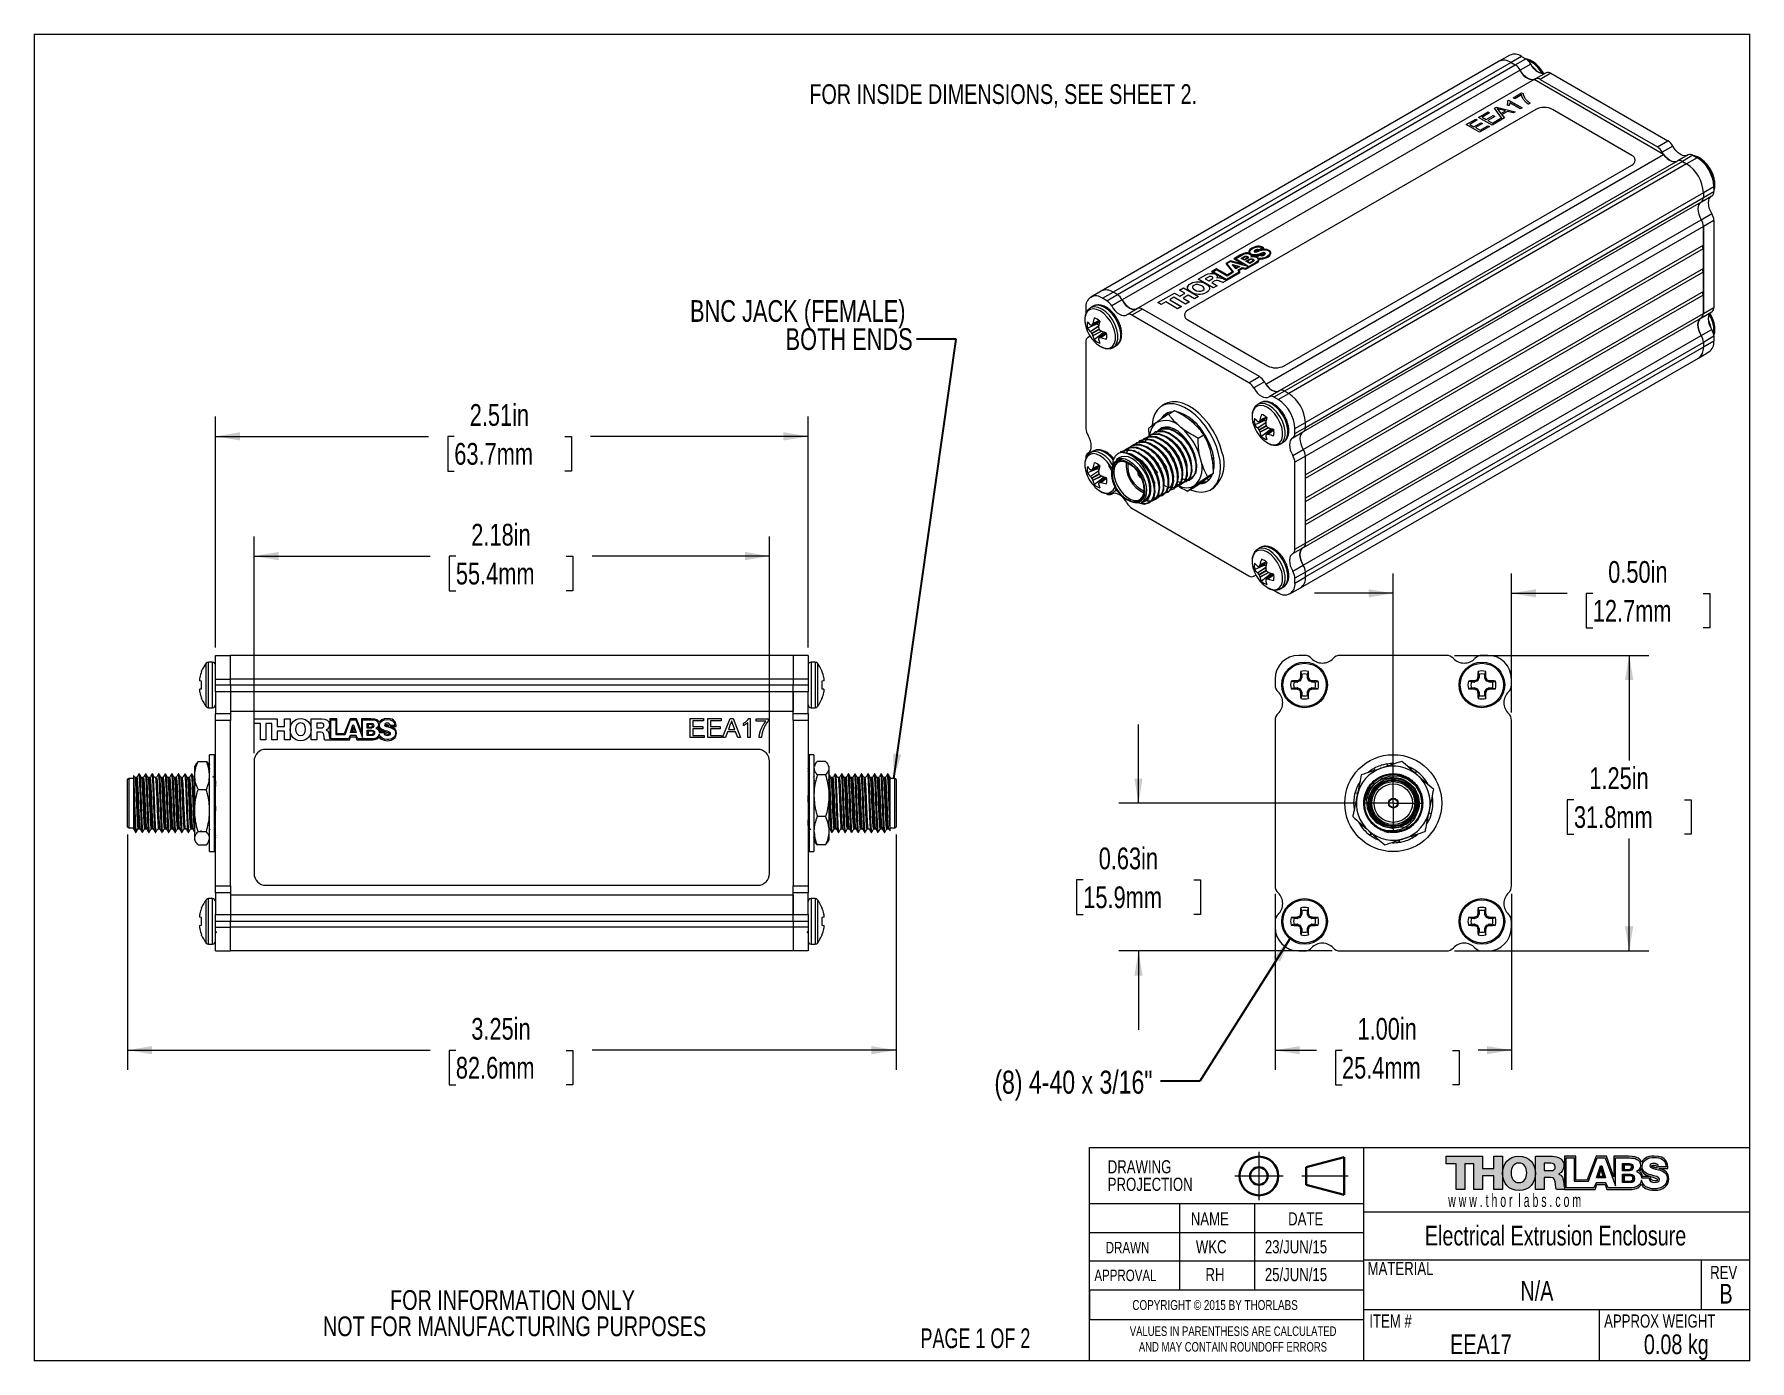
# Model space of a CAD drawing. Header units: inches. Extents: x 0.04 to 7.3, y 0.02 to 5.63.
import ezdxf

# ---------------------------------------------------------------- set-up
doc = ezdxf.new("R2010")
doc.units = ezdxf.units.IN
doc.header["$MEASUREMENT"] = 0
doc.header["$PDSIZE"] = -1
doc.linetypes.add('CENTERX2', pattern=[0.8, 0.5, -0.1, 0.1, -0.1])
doc.styles.add('SLDTEXTSTYLE0', font='TXT', dxfattribs={"width": 0.75})
doc.styles.add('SLDTEXTSTYLE1', font='TXT', dxfattribs={"width": 0.681818})
doc.styles.add('SLDTEXTSTYLE2', font='TXT', dxfattribs={"width": 0.6})
doc.dimstyles.new('SLDDIMSTYLE0', dxfattribs={"dimtxt": 0.091864, "dimasz": 0.104, "dimexe": 0, "dimexo": 0.0625, "dimgap": 0.022966, "dimtad": 0, "dimtih": 1, "dimtoh": 1, "dimrnd": 1e-09, "dimzin": 12, "dimdsep": 46, "dimtxsty": 'SLDTEXTSTYLE0', "dimsah": 1, "dimcen": 0.09, "dimadec": 0, "dimazin": 3, "dimtfac": 1, "dimtofl": 0, "dimtmove": 0, "dimatfit": 3, "dimfxl": 1, "dimfrac": 2, "dimtolj": 1, "dimtzin": 12, "dimarcsym": 0})
doc.dimstyles.new('SLDDIMSTYLE1', dxfattribs={"dimtxt": 0.18, "dimasz": 0.104, "dimexe": 0, "dimexo": 0.0625, "dimgap": 0, "dimtad": 0, "dimtih": 1, "dimtoh": 1, "dimdec": 0, "dimrnd": 1e-09, "dimzin": 0, "dimdsep": 46, "dimtxsty": 'Standard', "dimsah": 1, "dimcen": 0.09, "dimadec": 0, "dimazin": 0, "dimtfac": 0.104, "dimtdec": 0, "dimtofl": 0, "dimtmove": 0, "dimatfit": 3, "dimfxl": 1, "dimfrac": 2, "dimtolj": 1, "dimtzin": 0, "dimarcsym": 0})
doc.dimstyles.new('SLDDIMSTYLE2', dxfattribs={"dimtxt": 0.091864, "dimasz": 0.104, "dimexe": 0, "dimexo": 0.0625, "dimgap": 0.022966, "dimtad": 0, "dimtih": 1, "dimtoh": 1, "dimrnd": 1e-09, "dimzin": 0, "dimdsep": 46, "dimtxsty": 'SLDTEXTSTYLE0', "dimsah": 1, "dimcen": 0.09, "dimadec": 0, "dimazin": 0, "dimtfac": 1, "dimtmove": 0, "dimatfit": 0, "dimfxl": 1, "dimfrac": 2, "dimtolj": 1, "dimtzin": 12, "dimarcsym": 0})
doc.dimstyles.new('SLDDIMSTYLE3', dxfattribs={"dimtxt": 0.091864, "dimasz": 0.104, "dimexe": 0, "dimexo": 0.0625, "dimgap": 0.022966, "dimtad": 0, "dimtih": 1, "dimtoh": 1, "dimrnd": 1e-09, "dimzin": 4, "dimdsep": 46, "dimtxsty": 'SLDTEXTSTYLE0', "dimsah": 1, "dimcen": 0.09, "dimadec": 0, "dimazin": 1, "dimtfac": 1, "dimtofl": 0, "dimtmove": 0, "dimatfit": 3, "dimfxl": 1, "dimfrac": 2, "dimtolj": 1, "dimtzin": 12, "dimarcsym": 0})
doc.dimstyles.new('SLDDIMSTYLE4', dxfattribs={"dimtxt": 0.091864, "dimasz": 0.104, "dimexe": 0, "dimexo": 0.0625, "dimgap": 0.022966, "dimtad": 0, "dimtih": 1, "dimtoh": 1, "dimrnd": 1e-09, "dimdsep": 46, "dimtxsty": 'SLDTEXTSTYLE0', "dimsah": 1, "dimcen": 0.09, "dimadec": 0, "dimazin": 2, "dimtfac": 1, "dimtmove": 0, "dimatfit": 0, "dimfxl": 1, "dimfrac": 2, "dimtolj": 1, "dimtzin": 12, "dimarcsym": 0})

msp = doc.modelspace()

# ---------------------------------------------------------------- texts
at = {"color": 7, "linetype": 'Continuous', "lineweight": 0, "ltscale": 0.666667}
for s, insert, char_height, attachment_point, style in [('FOR INSIDE DIMENSIONS, SEE SHEET 2.', (3.3195, 5.4225), 0.083333, 1, 'SLDTEXTSTYLE0'), ('(8) 4-40 x 3/16"', (4.7706, 1.2504), 0.097222, 3, 'SLDTEXTSTYLE0'), ('w w w . t h o r  l a b s . c o m', (6.0211, 0.7295), 0.055556, 1, 'SLDTEXTSTYLE2'), ('NAME', (4.9325, 0.6515), 0.05556, 1, 'SLDTEXTSTYLE0'), ('DATE', (5.3442, 0.6515), 0.05556, 1, 'SLDTEXTSTYLE0'), ('Electrical Extrusion Enclosure', (6.4753, 0.5944), 0.083333, 2, 'SLDTEXTSTYLE0'), ('DRAWN', (4.573, 0.5264), 0.04861, 1, 'SLDTEXTSTYLE0'), ('WKC', (4.954, 0.5333), 0.05556, 1, 'SLDTEXTSTYLE0'), ('23/JUN/15', (5.2458, 0.5333), 0.05556, 1, 'SLDTEXTSTYLE0'), ('MATERIAL', (5.6803, 0.4416), 0.05556, 1, 'SLDTEXTSTYLE0'), ('APPROVAL', (4.5248, 0.4089), 0.04861, 1, 'SLDTEXTSTYLE0'), ('RH', (4.9946, 0.4158), 0.05556, 1, 'SLDTEXTSTYLE0'), ('25/JUN/15', (5.2458, 0.4158), 0.05556, 1, 'SLDTEXTSTYLE0'), ('N/A', (6.3964, 0.361), 0.08333, 2, 'SLDTEXTSTYLE0'), ('REV', (7.1291, 0.4249), 0.05556, 1, 'SLDTEXTSTYLE0'), ('B', (7.1963, 0.3485), 0.0833, 2, 'SLDTEXTSTYLE0'), ('COPYRIGHT © 2015 BY THORLABS', (4.6854, 0.28), 0.041667, 1, 'SLDTEXTSTYLE0'), ('ITEM #', (5.6877, 0.2191), 0.05556, 1, 'SLDTEXTSTYLE0'), ('APPROX WEIGHT', (6.6806, 0.2191), 0.055556, 1, 'SLDTEXTSTYLE0'), ('PAGE 1 OF 2', (3.7894, 0.1603), 0.083333, 1, 'SLDTEXTSTYLE1'), ('EEA17', (6.1595, 0.1347), 0.08333, 2, 'SLDTEXTSTYLE0'), ('0.08 kg', (6.986, 0.1347), 0.08333, 2, 'SLDTEXTSTYLE0')]:
    msp.add_mtext(s, dxfattribs=dict(at, insert=insert, char_height=char_height, attachment_point=attachment_point, style=style))

# ---------------------------------------------------------------- blocks, each defined once
blk = doc.blocks.new('Third Angle Projection Block')
at = {"color": 7, "linetype": 'CENTERX2', "lineweight": 0, "ltscale": 0.666667}
for p, q in [((2.6634, 0.6251), (2.6634, 0.3692)), ((2.5355, 0.4971), (2.7914, 0.4971)), ((2.8907, 0.4971), (3.1352, 0.4971))]:
    blk.add_line(p, q, dxfattribs=at)
at = {"color": 7, "linetype": 'Continuous', "lineweight": 30, "ltscale": 0.666667}
for p, q in [((3.1134, 0.5971), (2.9134, 0.5435)), ((3.1134, 0.3971), (3.1134, 0.5971)), ((2.9134, 0.5435), (2.9134, 0.4507)), ((2.9134, 0.4507), (3.1134, 0.3971))]:
    blk.add_line(p, q, dxfattribs=at)
for radius in [0.1024, 0.0464]:
    blk.add_circle((2.6634, 0.4971), radius, dxfattribs=at)
at = {"color": 7, "linetype": 'Continuous', "lineweight": 0, "ltscale": 0.666667}
blk.add_point((2.6634, 0.4971), dxfattribs=at)
blk = doc.blocks.new('THORLABS LOGO1')
at = {"linetype": 'Continuous', "ltscale": 0.666667}
blk.add_hatch(color=7, dxfattribs=at).paths.add_polyline_path([(1.599, 1.11), (1.599, 1.314), (1.745, 1.314), (1.745, 0.753), (1.599, 0.753), (1.599, 0.984), (1.406, 0.984), (1.406, 0.753), (1.259, 0.753), (1.259, 1.188), (1.107, 1.188), (1.107, 0.753), (0.961, 0.753), (0.961, 1.188), (0.793, 1.188), (0.793, 1.314), (1.406, 1.314), (1.406, 1.11)], flags=0)
h = blk.add_hatch(color=7, dxfattribs=at)
edge = h.paths.add_edge_path(flags=0)
edge.add_spline(control_points=[(2.023, 0.733), (2.2, 0.734), (2.3, 0.863), (2.3, 1.026), (2.299, 1.188), (2.199, 1.318), (2.022, 1.317)], knot_values=[0, 0, 0, 0, 1, 1, 1, 2, 2, 2, 2], weights=[1, 1, 1, 1, 1, 1, 1], degree=3, periodic=0)
edge.add_spline(control_points=[(2.022, 1.317), (1.845, 1.317), (1.746, 1.188), (1.746, 1.027)], knot_values=[3.002118, 3.002118, 3.002118, 3.002118, 4, 4, 4, 4], weights=[1, 1, 1, 1], degree=3, periodic=0)
edge.add_spline(control_points=[(1.746, 1.027), (1.746, 1.027), (1.746, 1.026), (1.746, 1.026), (1.746, 0.863), (1.845, 0.734), (2.023, 0.733)], knot_values=[2, 2, 2, 2, 2.002118, 2.002118, 2.002118, 3.002118, 3.002118, 3.002118, 3.002118], weights=[1, 1, 1, 1, 1, 1, 1], degree=3, periodic=0)
edge = h.paths.add_edge_path(flags=0)
edge.add_spline(control_points=[(2.022, 0.868), (1.927, 0.868), (1.891, 0.951), (1.891, 1.034)], knot_values=[3, 3, 3, 3, 4, 4, 4, 4], weights=[1, 1, 1, 1], degree=3, periodic=0)
edge.add_spline(control_points=[(1.891, 1.034), (1.891, 1.117), (1.927, 1.2), (2.022, 1.2)], knot_values=[2, 2, 2, 2, 3, 3, 3, 3], weights=[1, 1, 1, 1], degree=3, periodic=0)
edge.add_spline(control_points=[(2.022, 1.2), (2.116, 1.2), (2.153, 1.117), (2.153, 1.034)], knot_values=[1, 1, 1, 1, 2, 2, 2, 2], weights=[1, 1, 1, 1], degree=3, periodic=0)
edge.add_spline(control_points=[(2.153, 1.034), (2.153, 0.951), (2.116, 0.868), (2.022, 0.868)], knot_values=[0, 0, 0, 0, 1, 1, 1, 1], weights=[1, 1, 1, 1], degree=3, periodic=0)
h = blk.add_hatch(color=7, dxfattribs=at)
edge = h.paths.add_edge_path(flags=0)
edge.add_line((2.3, 0.753), (2.3, 1.314))
edge.add_line((2.3, 1.314), (2.587, 1.314))
edge.add_spline(control_points=[(2.587, 1.314), (2.686, 1.314), (2.784, 1.269), (2.784, 1.156)], knot_values=[1, 1, 1, 1, 2, 2, 2, 2], weights=[1, 1, 1, 1], degree=3, periodic=0)
edge.add_spline(control_points=[(2.784, 1.156), (2.784, 1.095), (2.754, 1.038), (2.695, 1.015)], knot_values=[2, 2, 2, 2, 3, 3, 3, 3], weights=[1, 1, 1, 1], degree=3, periodic=0)
edge.add_line((2.695, 1.015), (2.695, 1.014))
edge.add_spline(control_points=[(2.695, 1.014), (2.755, 1), (2.773, 0.933), (2.777, 0.88)], knot_values=[4, 4, 4, 4, 5, 5, 5, 5], weights=[1, 1, 1, 1], degree=3, periodic=0)
edge.add_spline(control_points=[(2.777, 0.88), (2.779, 0.862), (2.782, 0.813), (2.792, 0.78)], knot_values=[5, 5, 5, 5, 5.740443, 5.740443, 5.740443, 5.740443], weights=[1, 1, 1, 1], degree=3, periodic=0)
edge.add_line((2.792, 0.78), (2.792, 0.753))
edge.add_line((2.792, 0.753), (2.656, 0.753))
edge.add_spline(control_points=[(2.656, 0.753), (2.643, 0.772), (2.641, 0.827), (2.639, 0.843)], knot_values=[7, 7, 7, 7, 8, 8, 8, 8], weights=[1, 1, 1, 1], degree=3, periodic=0)
edge.add_spline(control_points=[(2.639, 0.843), (2.636, 0.899), (2.626, 0.957), (2.558, 0.957)], knot_values=[8, 8, 8, 8, 9, 9, 9, 9], weights=[1, 1, 1, 1], degree=3, periodic=0)
edge.add_line((2.558, 0.957), (2.446, 0.957))
edge.add_line((2.446, 0.957), (2.446, 0.753))
edge.add_line((2.446, 0.753), (2.3, 0.753))
edge = h.paths.add_edge_path(flags=0)
edge.add_line((2.563, 1.197), (2.446, 1.197))
edge.add_line((2.446, 1.197), (2.446, 1.071))
edge.add_line((2.446, 1.071), (2.569, 1.071))
edge.add_spline(control_points=[(2.569, 1.071), (2.613, 1.071), (2.637, 1.094), (2.637, 1.137)], knot_values=[1, 1, 1, 1, 2, 2, 2, 2], weights=[1, 1, 1, 1], degree=3, periodic=0)
edge.add_spline(control_points=[(2.637, 1.137), (2.637, 1.178), (2.604, 1.197), (2.563, 1.197)], knot_values=[2, 2, 2, 2, 3, 3, 3, 3], weights=[1, 1, 1, 1], degree=3, periodic=0)
h = blk.add_hatch(color=7, dxfattribs=at)
edge = h.paths.add_edge_path(flags=0)
edge.add_spline(control_points=[(4.095, 1.212), (4.071, 1.257), (4.057, 1.314), (3.877, 1.314)], knot_values=[4, 4, 4, 4, 5, 5, 5, 5], weights=[1, 1, 1, 1], degree=3, periodic=0)
edge.add_line((3.877, 1.314), (3.63, 1.314))
edge.add_line((3.63, 1.314), (3.63, 0.965))
edge.add_line((3.63, 0.965), (3.501, 1.314))
edge.add_line((3.501, 1.314), (3.328, 1.314))
edge.add_line((3.328, 1.314), (3.177, 0.914))
edge.add_line((3.177, 0.914), (2.985, 0.913))
edge.add_line((2.985, 0.913), (2.983, 1.314))
edge.add_line((2.983, 1.314), (2.792, 1.314))
edge.add_line((2.792, 1.314), (2.792, 0.753))
edge.add_line((2.792, 0.753), (3.309, 0.755))
edge.add_line((3.309, 0.755), (3.342, 0.837))
edge.add_line((3.342, 0.837), (3.478, 0.837))
edge.add_line((3.478, 0.837), (3.51, 0.755))
edge.add_line((3.51, 0.755), (3.929, 0.755))
edge.add_spline(control_points=[(3.929, 0.755), (4.003, 0.756), (4.073, 0.792), (4.094, 0.844)], knot_values=[19, 19, 19, 19, 20, 20, 20, 20], weights=[1, 1, 1, 1], degree=3, periodic=0)
edge.add_spline(control_points=[(4.094, 0.844), (4.114, 0.792), (4.184, 0.739), (4.32, 0.739)], knot_values=[20, 20, 20, 20, 21, 21, 21, 21], weights=[1, 1, 1, 1], degree=3, periodic=0)
edge.add_spline(control_points=[(4.32, 0.739), (4.456, 0.739), (4.557, 0.822), (4.557, 0.93)], knot_values=[21, 21, 21, 21, 22, 22, 22, 22], weights=[1, 1, 1, 1], degree=3, periodic=0)
edge.add_spline(control_points=[(4.557, 0.93), (4.557, 1.041), (4.493, 1.08), (4.392, 1.107)], knot_values=[22, 22, 22, 22, 23, 23, 23, 23], weights=[1, 1, 1, 1], degree=3, periodic=0)
edge.add_spline(control_points=[(4.392, 1.107), (4.391, 1.107), (4.39, 1.108), (4.388, 1.108)], knot_values=[0, 0, 0, 0, 1, 1, 1, 1], weights=[1, 1, 1, 1], degree=3, periodic=0)
edge.add_line((4.388, 1.108), (4.542, 1.107))
edge.add_spline(control_points=[(4.542, 1.107), (4.542, 1.188), (4.527, 1.319), (4.309, 1.319)], knot_values=[2, 2, 2, 2, 3, 3, 3, 3], weights=[1, 1, 1, 1], degree=3, periodic=0)
edge.add_spline(control_points=[(4.309, 1.319), (4.183, 1.319), (4.12, 1.257), (4.095, 1.212)], knot_values=[3, 3, 3, 3, 4, 4, 4, 4], weights=[1, 1, 1, 1], degree=3, periodic=0)
edge = h.paths.add_edge_path(flags=0)
edge.add_spline(control_points=[(4.365, 0.921), (4.359, 0.896), (4.341, 0.89), (4.294, 0.902)], knot_values=[4, 4, 4, 4, 5, 5, 5, 5], weights=[1, 1, 1, 1], degree=3, periodic=0)
edge.add_spline(control_points=[(4.294, 0.902), (4.245, 0.916), (4.244, 0.943), (4.244, 0.973)], knot_values=[5, 5, 5, 5, 6, 6, 6, 6], weights=[1, 1, 1, 1], degree=3, periodic=0)
edge.add_spline(control_points=[(4.244, 0.973), (4.306, 0.956), (4.369, 0.934), (4.365, 0.921)], knot_values=[3, 3, 3, 3, 4, 4, 4, 4], weights=[1, 1, 1, 1], degree=3, periodic=0)
edge = h.paths.add_edge_path(flags=0)
edge.add_spline(control_points=[(4.076, 1.159), (4.076, 1.114), (4.049, 1.077), (4.009, 1.058)], knot_values=[17, 17, 17, 17, 18, 18, 18, 18], weights=[1, 1, 1, 1], degree=3, periodic=0)
edge.add_spline(control_points=[(4.009, 1.058), (4.059, 1.043), (4.091, 1.002), (4.096, 0.951)], knot_values=[18, 18, 18, 18, 19, 19, 19, 19], weights=[1, 1, 1, 1], degree=3, periodic=0)
edge.add_line((4.096, 0.951), (4.222, 0.951))
edge.add_spline(control_points=[(4.222, 0.951), (4.225, 0.892), (4.262, 0.873), (4.318, 0.873)], knot_values=[20, 20, 20, 20, 21, 21, 21, 21], weights=[1, 1, 1, 1], degree=3, periodic=0)
edge.add_spline(control_points=[(4.318, 0.873), (4.358, 0.873), (4.399, 0.887), (4.399, 0.924)], knot_values=[21, 21, 21, 21, 22, 22, 22, 22], weights=[1, 1, 1, 1], degree=3, periodic=0)
edge.add_spline(control_points=[(4.399, 0.924), (4.399, 0.969), (4.326, 0.977), (4.253, 0.998)], knot_values=[22, 22, 22, 22, 23, 23, 23, 23], weights=[1, 1, 1, 1], degree=3, periodic=0)
edge.add_spline(control_points=[(4.253, 0.998), (4.181, 1.018), (4.105, 1.051), (4.105, 1.143)], knot_values=[23, 23, 23, 23, 24, 24, 24, 24], weights=[1, 1, 1, 1], degree=3, periodic=0)
edge.add_spline(control_points=[(4.105, 1.143), (4.105, 1.253), (4.216, 1.296), (4.311, 1.296)], knot_values=[24, 24, 24, 24, 25, 25, 25, 25], weights=[1, 1, 1, 1], degree=3, periodic=0)
edge.add_spline(control_points=[(4.311, 1.296), (4.412, 1.296), (4.514, 1.248), (4.514, 1.134)], knot_values=[25, 25, 25, 25, 26, 26, 26, 26], weights=[1, 1, 1, 1], degree=3, periodic=0)
edge.add_line((4.514, 1.134), (4.382, 1.134))
edge.add_spline(control_points=[(4.382, 1.134), (4.384, 1.18), (4.341, 1.195), (4.301, 1.195)], knot_values=[27, 27, 27, 27, 28, 28, 28, 28], weights=[1, 1, 1, 1], degree=3, periodic=0)
edge.add_spline(control_points=[(4.301, 1.195), (4.272, 1.195), (4.237, 1.185), (4.237, 1.152)], knot_values=[28, 28, 28, 28, 29, 29, 29, 29], weights=[1, 1, 1, 1], degree=3, periodic=0)
edge.add_spline(control_points=[(4.237, 1.152), (4.237, 1.113), (4.31, 1.106), (4.384, 1.085)], knot_values=[29, 29, 29, 29, 30, 30, 30, 30], weights=[1, 1, 1, 1], degree=3, periodic=0)
edge.add_spline(control_points=[(4.384, 1.085), (4.457, 1.065), (4.531, 1.031), (4.531, 0.94)], knot_values=[30, 30, 30, 30, 31, 31, 31, 31], weights=[1, 1, 1, 1], degree=3, periodic=0)
edge.add_spline(control_points=[(4.531, 0.94), (4.531, 0.812), (4.421, 0.764), (4.31, 0.764)], knot_values=[31, 31, 31, 31, 32, 32, 32, 32], weights=[1, 1, 1, 1], degree=3, periodic=0)
edge.add_spline(control_points=[(4.31, 0.764), (4.207, 0.764), (4.115, 0.811), (4.094, 0.91)], knot_values=[0, 0, 0, 0, 1, 1, 1, 1], weights=[1, 1, 1, 1], degree=3, periodic=0)
edge.add_spline(control_points=[(4.094, 0.91), (4.081, 0.813), (3.999, 0.779), (3.899, 0.779)], knot_values=[1, 1, 1, 1, 2, 2, 2, 2], weights=[1, 1, 1, 1], degree=3, periodic=0)
edge.add_line((3.899, 0.779), (3.529, 0.779))
edge.add_line((3.529, 0.779), (3.492, 0.865))
edge.add_line((3.492, 0.865), (3.328, 0.865))
edge.add_line((3.328, 0.865), (3.29, 0.78))
edge.add_line((3.29, 0.78), (2.822, 0.78))
edge.add_line((2.822, 0.78), (2.822, 1.286))
edge.add_line((2.822, 1.286), (2.954, 1.286))
edge.add_line((2.954, 1.286), (2.954, 0.895))
edge.add_line((2.954, 0.895), (3.196, 0.895))
edge.add_line((3.196, 0.895), (3.344, 1.286))
edge.add_line((3.344, 1.286), (3.478, 1.286))
edge.add_line((3.478, 1.286), (3.656, 0.814))
edge.add_line((3.656, 0.814), (3.656, 1.286))
edge.add_line((3.656, 1.286), (3.893, 1.286))
edge.add_spline(control_points=[(3.893, 1.286), (3.98, 1.287), (4.076, 1.265), (4.076, 1.159)], knot_values=[16, 16, 16, 16, 17, 17, 17, 17], weights=[1, 1, 1, 1], degree=3, periodic=0)
edge = h.paths.add_edge_path(flags=0)
edge.add_line((4.241, 0.974), (4.113, 0.974))
edge.add_spline(control_points=[(4.113, 0.974), (4.113, 1.013), (4.08, 1.046), (4.059, 1.06)], knot_values=[8, 8, 8, 8, 9, 9, 9, 9], weights=[1, 1, 1, 1], degree=3, periodic=0)
edge.add_spline(control_points=[(4.059, 1.06), (4.07, 1.072), (4.085, 1.084), (4.091, 1.105)], knot_values=[9, 9, 9, 9, 10, 10, 10, 10], weights=[1, 1, 1, 1], degree=3, periodic=0)
edge.add_spline(control_points=[(4.091, 1.105), (4.091, 1.046), (4.146, 1.001), (4.216, 0.981)], knot_values=[10, 10, 10, 10, 11, 11, 11, 11], weights=[1, 1, 1, 1], degree=3, periodic=0)
edge.add_spline(control_points=[(4.216, 0.981), (4.224, 0.979), (4.232, 0.977), (4.241, 0.974)], knot_values=[0, 0, 0, 0, 1, 1, 1, 1], weights=[1, 1, 1, 1], degree=3, periodic=0)
edge = h.paths.add_edge_path(flags=0)
edge.add_spline(control_points=[(4.311, 1.161), (4.341, 1.16), (4.35, 1.154), (4.353, 1.136)], knot_values=[2, 2, 2, 2, 3, 3, 3, 3], weights=[1, 1, 1, 1], degree=3, periodic=0)
edge.add_spline(control_points=[(4.353, 1.136), (4.355, 1.129), (4.355, 1.124), (4.355, 1.115)], knot_values=[3, 3, 3, 3, 4, 4, 4, 4], weights=[1, 1, 1, 1], degree=3, periodic=0)
edge.add_spline(control_points=[(4.355, 1.115), (4.284, 1.132), (4.265, 1.136), (4.265, 1.151)], knot_values=[0, 0, 0, 0, 1, 1, 1, 1], weights=[1, 1, 1, 1], degree=3, periodic=0)
edge.add_spline(control_points=[(4.265, 1.151), (4.265, 1.157), (4.296, 1.162), (4.311, 1.161)], knot_values=[1, 1, 1, 1, 2, 2, 2, 2], weights=[1, 1, 1, 1], degree=3, periodic=0)
h = blk.add_hatch(color=7, dxfattribs=at)
edge = h.paths.add_edge_path(flags=0)
edge.add_line((3.776, 1.068), (3.776, 1.19))
edge.add_line((3.776, 1.19), (3.894, 1.19))
edge.add_spline(control_points=[(3.894, 1.19), (3.926, 1.19), (3.956, 1.175), (3.956, 1.129)], knot_values=[1, 1, 1, 1, 2, 2, 2, 2], weights=[1, 1, 1, 1], degree=3, periodic=0)
edge.add_spline(control_points=[(3.956, 1.129), (3.956, 1.083), (3.92, 1.068), (3.894, 1.068)], knot_values=[2, 2, 2, 2, 3, 3, 3, 3], weights=[1, 1, 1, 1], degree=3, periodic=0)
edge.add_line((3.894, 1.068), (3.776, 1.068))
edge = h.paths.add_edge_path(flags=0)
edge.add_spline(control_points=[(3.927, 1.128), (3.927, 1.155), (3.906, 1.164), (3.884, 1.164)], knot_values=[3, 3, 3, 3, 4, 4, 4, 4], weights=[1, 1, 1, 1], degree=3, periodic=0)
edge.add_line((3.884, 1.164), (3.802, 1.164))
edge.add_line((3.802, 1.164), (3.802, 1.093))
edge.add_line((3.802, 1.093), (3.884, 1.093))
edge.add_spline(control_points=[(3.884, 1.093), (3.902, 1.093), (3.927, 1.102), (3.927, 1.128)], knot_values=[2, 2, 2, 2, 3, 3, 3, 3], weights=[1, 1, 1, 1], degree=3, periodic=0)
h = blk.add_hatch(color=7, dxfattribs=at)
h.paths.add_polyline_path([(3.335, 0.95), (3.486, 0.95), (3.422, 1.153), (3.401, 1.153)], flags=0)
h.paths.add_polyline_path([(3.371, 0.977), (3.41, 1.099), (3.448, 0.977)], flags=0)
h = blk.add_hatch(color=7, dxfattribs=at)
edge = h.paths.add_edge_path(flags=0)
edge.add_line((3.776, 0.868), (3.776, 1.009))
edge.add_line((3.776, 1.009), (3.907, 1.009))
edge.add_spline(control_points=[(3.907, 1.009), (3.942, 1.009), (3.976, 0.992), (3.976, 0.938)], knot_values=[1, 1, 1, 1, 2, 2, 2, 2], weights=[1, 1, 1, 1], degree=3, periodic=0)
edge.add_spline(control_points=[(3.976, 0.938), (3.976, 0.886), (3.936, 0.868), (3.907, 0.868)], knot_values=[2, 2, 2, 2, 3, 3, 3, 3], weights=[1, 1, 1, 1], degree=3, periodic=0)
edge.add_line((3.907, 0.868), (3.776, 0.868))
edge = h.paths.add_edge_path(flags=0)
edge.add_spline(control_points=[(3.951, 0.937), (3.951, 0.972), (3.926, 0.983), (3.899, 0.983)], knot_values=[3, 3, 3, 3, 4, 4, 4, 4], weights=[1, 1, 1, 1], degree=3, periodic=0)
edge.add_line((3.899, 0.983), (3.801, 0.983))
edge.add_line((3.801, 0.983), (3.801, 0.892))
edge.add_line((3.801, 0.892), (3.899, 0.892))
edge.add_spline(control_points=[(3.899, 0.892), (3.921, 0.892), (3.951, 0.904), (3.951, 0.937)], knot_values=[2, 2, 2, 2, 3, 3, 3, 3], weights=[1, 1, 1, 1], degree=3, periodic=0)
at = {"color": 7, "linetype": 'Continuous', "lineweight": 0, "ltscale": 0.666667}
for p, q in [((0.793, 1.188), (0.793, 1.314)), ((0.793, 1.314), (1.406, 1.314)), ((0.961, 1.188), (0.793, 1.188)), ((0.961, 0.753), (0.961, 1.188)), ((1.259, 1.188), (1.107, 1.188)), ((1.107, 1.188), (1.107, 0.753)), ((1.259, 0.753), (1.259, 1.188)), ((1.406, 1.314), (1.406, 1.11)), ((1.599, 1.11), (1.599, 1.314)), ((1.599, 1.314), (1.745, 1.314)), ((1.745, 1.314), (1.745, 0.753)), ((2.3, 1.314), (2.587, 1.314)), ((2.3, 0.753), (2.3, 1.314)), ((2.563, 1.197), (2.446, 1.197)), ((2.446, 1.197), (2.446, 1.071)), ((2.983, 1.314), (2.792, 1.314)), ((2.792, 1.314), (2.792, 0.753)), ((2.822, 0.78), (2.822, 1.286)), ((2.822, 1.286), (2.954, 1.286)), ((2.954, 1.286), (2.954, 0.895)), ((2.985, 0.913), (2.983, 1.314)), ((3.328, 1.314), (3.177, 0.914)), ((3.196, 0.895), (3.344, 1.286)), ((3.501, 1.314), (3.328, 1.314)), ((3.344, 1.286), (3.478, 1.286)), ((3.478, 1.286), (3.656, 0.814)), ((3.63, 0.965), (3.501, 1.314)), ((3.877, 1.314), (3.63, 1.314)), ((3.63, 1.314), (3.63, 0.965)), ((3.656, 0.814), (3.656, 1.286)), ((3.656, 1.286), (3.893, 1.286)), ((3.776, 1.19), (3.894, 1.19)), ((3.776, 1.068), (3.776, 1.19)), ((3.802, 1.164), (3.802, 1.093)), ((3.884, 1.164), (3.802, 1.164)), ((1.406, 1.11), (1.599, 1.11)), ((1.599, 0.984), (1.406, 0.984)), ((1.406, 0.984), (1.406, 0.753)), ((1.599, 0.753), (1.599, 0.984)), ((2.446, 1.071), (2.569, 1.071)), ((2.558, 0.957), (2.446, 0.957)), ((2.446, 0.957), (2.446, 0.753)), ((2.695, 1.015), (2.695, 1.014)), ((2.954, 0.895), (3.196, 0.895)), ((3.177, 0.914), (2.985, 0.913)), ((3.335, 0.95), (3.401, 1.153)), ((3.486, 0.95), (3.335, 0.95)), ((3.41, 1.099), (3.371, 0.977)), ((3.371, 0.977), (3.448, 0.977)), ((3.401, 1.153), (3.422, 1.153)), ((3.448, 0.977), (3.41, 1.099)), ((3.422, 1.153), (3.486, 0.95)), ((3.894, 1.068), (3.776, 1.068)), ((3.776, 1.009), (3.907, 1.009)), ((3.776, 0.868), (3.776, 1.009)), ((3.801, 0.983), (3.801, 0.892)), ((3.899, 0.983), (3.801, 0.983)), ((3.801, 0.892), (3.899, 0.892)), ((3.802, 1.093), (3.884, 1.093)), ((4.096, 0.951), (4.222, 0.951)), ((4.241, 0.974), (4.113, 0.974)), ((4.514, 1.134), (4.382, 1.134)), ((4.388, 1.108), (4.542, 1.107)), ((1.107, 0.753), (0.961, 0.753)), ((1.406, 0.753), (1.259, 0.753)), ((1.745, 0.753), (1.599, 0.753)), ((2.446, 0.753), (2.3, 0.753)), ((2.792, 0.753), (2.656, 0.753)), ((2.792, 0.78), (2.792, 0.753)), ((2.792, 0.753), (3.309, 0.755)), ((3.29, 0.78), (2.822, 0.78)), ((3.328, 0.865), (3.29, 0.78)), ((3.309, 0.755), (3.342, 0.837)), ((3.492, 0.865), (3.328, 0.865)), ((3.342, 0.837), (3.478, 0.837)), ((3.478, 0.837), (3.51, 0.755)), ((3.529, 0.779), (3.492, 0.865)), ((3.51, 0.755), (3.929, 0.755)), ((3.899, 0.779), (3.529, 0.779)), ((3.907, 0.868), (3.776, 0.868))]:
    blk.add_line(p, q, dxfattribs=at)
at = {"color": 8, "linetype": 'Continuous', "lineweight": 0, "ltscale": 0.666667, "true_color": 0x808080}
for points in [[(1.746, 1.027), (1.746, 1.188), (1.845, 1.317), (2.022, 1.317)], [(2.022, 1.2), (1.927, 1.2), (1.891, 1.117), (1.891, 1.034)], [(2.153, 1.034), (2.153, 1.117), (2.116, 1.2), (2.022, 1.2)], [(2.637, 1.137), (2.637, 1.178), (2.604, 1.197), (2.563, 1.197)], [(2.587, 1.314), (2.686, 1.314), (2.784, 1.269), (2.784, 1.156)], [(4.095, 1.212), (4.071, 1.257), (4.057, 1.314), (3.877, 1.314)], [(3.927, 1.128), (3.927, 1.155), (3.906, 1.164), (3.884, 1.164)], [(3.893, 1.286), (3.98, 1.287), (4.076, 1.265), (4.076, 1.159)], [(3.894, 1.19), (3.926, 1.19), (3.956, 1.175), (3.956, 1.129)], [(4.309, 1.319), (4.183, 1.319), (4.12, 1.257), (4.095, 1.212)], [(4.105, 1.143), (4.105, 1.253), (4.216, 1.296), (4.311, 1.296)], [(4.301, 1.195), (4.272, 1.195), (4.237, 1.185), (4.237, 1.152)], [(4.265, 1.151), (4.265, 1.157), (4.296, 1.162), (4.311, 1.161)], [(4.382, 1.134), (4.384, 1.18), (4.341, 1.195), (4.301, 1.195)], [(4.542, 1.107), (4.542, 1.188), (4.527, 1.319), (4.309, 1.319)], [(4.311, 1.296), (4.412, 1.296), (4.514, 1.248), (4.514, 1.134)], [(4.311, 1.161), (4.341, 1.16), (4.35, 1.154), (4.353, 1.136)], [(1.891, 1.034), (1.891, 0.951), (1.927, 0.868), (2.022, 0.868)], [(2.022, 0.868), (2.116, 0.868), (2.153, 0.951), (2.153, 1.034)], [(2.639, 0.843), (2.636, 0.899), (2.626, 0.957), (2.558, 0.957)], [(2.569, 1.071), (2.613, 1.071), (2.637, 1.094), (2.637, 1.137)], [(2.784, 1.156), (2.784, 1.095), (2.754, 1.038), (2.695, 1.015)], [(2.695, 1.014), (2.755, 1), (2.773, 0.933), (2.777, 0.88)], [(2.777, 0.88), (2.779, 0.862), (2.782, 0.813), (2.792, 0.78)], [(3.884, 1.093), (3.902, 1.093), (3.927, 1.102), (3.927, 1.128)], [(3.956, 1.129), (3.956, 1.083), (3.92, 1.068), (3.894, 1.068)], [(3.951, 0.937), (3.951, 0.972), (3.926, 0.983), (3.899, 0.983)], [(3.899, 0.892), (3.921, 0.892), (3.951, 0.904), (3.951, 0.937)], [(4.094, 0.91), (4.081, 0.813), (3.999, 0.779), (3.899, 0.779)], [(3.907, 1.009), (3.942, 1.009), (3.976, 0.992), (3.976, 0.938)], [(3.976, 0.938), (3.976, 0.886), (3.936, 0.868), (3.907, 0.868)], [(4.076, 1.159), (4.076, 1.114), (4.049, 1.077), (4.009, 1.058)], [(4.009, 1.058), (4.059, 1.043), (4.091, 1.002), (4.096, 0.951)], [(4.059, 1.06), (4.07, 1.072), (4.085, 1.084), (4.091, 1.105)], [(4.113, 0.974), (4.113, 1.013), (4.08, 1.046), (4.059, 1.06)], [(4.091, 1.105), (4.091, 1.046), (4.146, 1.001), (4.216, 0.981)], [(4.31, 0.764), (4.207, 0.764), (4.115, 0.811), (4.094, 0.91)], [(4.253, 0.998), (4.181, 1.018), (4.105, 1.051), (4.105, 1.143)], [(4.216, 0.981), (4.224, 0.979), (4.232, 0.977), (4.241, 0.974)], [(4.222, 0.951), (4.225, 0.892), (4.262, 0.873), (4.318, 0.873)], [(4.237, 1.152), (4.237, 1.113), (4.31, 1.106), (4.384, 1.085)], [(4.244, 0.973), (4.306, 0.956), (4.369, 0.934), (4.365, 0.921)], [(4.294, 0.902), (4.245, 0.916), (4.244, 0.943), (4.244, 0.973)], [(4.399, 0.924), (4.399, 0.969), (4.326, 0.977), (4.253, 0.998)], [(4.355, 1.115), (4.284, 1.132), (4.265, 1.136), (4.265, 1.151)], [(4.365, 0.921), (4.359, 0.896), (4.341, 0.89), (4.294, 0.902)], [(4.531, 0.94), (4.531, 0.812), (4.421, 0.764), (4.31, 0.764)], [(4.318, 0.873), (4.358, 0.873), (4.399, 0.887), (4.399, 0.924)], [(4.32, 0.739), (4.456, 0.739), (4.557, 0.822), (4.557, 0.93)], [(4.353, 1.136), (4.355, 1.129), (4.355, 1.124), (4.355, 1.115)], [(4.384, 1.085), (4.457, 1.065), (4.531, 1.031), (4.531, 0.94)], [(4.392, 1.107), (4.391, 1.107), (4.39, 1.108), (4.388, 1.108)], [(4.557, 0.93), (4.557, 1.041), (4.493, 1.08), (4.392, 1.107)], [(2.656, 0.753), (2.643, 0.772), (2.641, 0.827), (2.639, 0.843)], [(3.929, 0.755), (4.003, 0.756), (4.073, 0.792), (4.094, 0.844)], [(4.094, 0.844), (4.114, 0.792), (4.184, 0.739), (4.32, 0.739)]]:
    blk.add_open_spline(points, degree=3, dxfattribs=at)
for points, knots in [([(2.022, 1.317), (2.199, 1.318), (2.299, 1.188), (2.3, 1.026), (2.3, 0.863), (2.2, 0.734), (2.023, 0.733)], [0, 0, 0, 0, 1, 1, 1, 2, 2, 2, 2]), ([(2.023, 0.733), (1.845, 0.734), (1.746, 0.863), (1.746, 1.026), (1.746, 1.026), (1.746, 1.027), (1.746, 1.027)], [2, 2, 2, 2, 3, 3, 3, 3.002118, 3.002118, 3.002118, 3.002118])]:
    blk.add_open_spline(points, degree=3, knots=knots, dxfattribs=at)
blk = doc.blocks.new('SW_NOTE_0')
at = {"color": 0, "linetype": 'Continuous', "lineweight": 0, "ltscale": 0.666667, "char_height": 0.04, "attachment_point": 2, "style": 'SLDTEXTSTYLE0'}
for s, insert in [('VALUES IN PARENTHESIS ARE CALCULATED', (0.5225, 0.0516)), ('AND MAY CONTAIN ROUNDOFF ERRORS', (0.5217, -0.0147))]:
    blk.add_mtext(s, dxfattribs=dict(at, insert=insert))
blk = doc.blocks.new('SW_NOTE_1')
at = {"color": 0, "linetype": 'Continuous', "lineweight": 0, "ltscale": 0.666667, "char_height": 0.05556, "attachment_point": 1, "style": 'SLDTEXTSTYLE0'}
for s, insert in [('DRAWING', (0, 0.0716)), ('PROJECTION', (0, -0.0025))]:
    blk.add_mtext(s, dxfattribs=dict(at, insert=insert))
blk = doc.blocks.new('SW_NOTE_2')
at = {"color": 0, "linetype": 'Continuous', "lineweight": 0, "ltscale": 0.666667, "char_height": 0.083333, "attachment_point": 2, "style": 'SLDTEXTSTYLE0'}
for s, insert in [('FOR INFORMATION ONLY', (0.6576, 0.1074)), ('NOT FOR MANUFACTURING PURPOSES', (0.6661, -0.0037))]:
    blk.add_mtext(s, dxfattribs=dict(at, insert=insert))
blk = doc.blocks.new('_D')
at = {"color": 7, "linetype": 'Continuous', "lineweight": 0, "ltscale": 0.666667}
for p, q in [((0.8079, 3.0402), (0.8079, 4.0166)), ((3.3139, 3.0402), (3.3139, 4.0166)), ((0.8079, 3.9332), (1.7092, 3.9332)), ((1.8177, 3.9325), (1.7897, 3.9325)), ((1.7897, 3.9325), (1.7897, 3.7867)), ((2.285, 3.9325), (2.313, 3.9325)), ((2.313, 3.9325), (2.313, 3.7867)), ((3.3139, 3.9332), (2.3935, 3.9332)), ((1.7897, 3.7867), (1.8177, 3.7867)), ((2.313, 3.7867), (2.285, 3.7867))]:
    blk.add_line(p, q, dxfattribs=at)
for points in [[(0.8079, 3.9332), (0.9119, 3.9159), (0.9119, 3.9506)], [(3.3139, 3.9332), (3.2099, 3.9506), (3.2099, 3.9159)]]:
    blk.add_solid(points, dxfattribs=at)
at = {"color": 7, "linetype": 'Continuous', "lineweight": 0, "ltscale": 0.666667, "char_height": 0.09186, "attachment_point": 1, "style": 'SLDTEXTSTYLE0'}
for s, insert in [('2.51in', (1.883, 4.0696)), ('63.7mm', (1.8177, 3.9051))]:
    blk.add_mtext(s, dxfattribs=dict(at, insert=insert))
blk = doc.blocks.new('_D_1')
at = {"color": 7, "linetype": 'Continuous', "lineweight": 0, "ltscale": 0.666667}
for p, q in [((0.9709, 2.5927), (0.9709, 3.5102)), ((3.1509, 2.5927), (3.1509, 3.5102)), ((0.9709, 3.4268), (1.7158, 3.4268)), ((1.8243, 3.4261), (1.7963, 3.4261)), ((1.7963, 3.4261), (1.7963, 3.2803)), ((2.2915, 3.4261), (2.3195, 3.4261)), ((2.3195, 3.4261), (2.3195, 3.2803)), ((3.1509, 3.4268), (2.4001, 3.4268)), ((1.7963, 3.2803), (1.8243, 3.2803)), ((2.3195, 3.2803), (2.2915, 3.2803))]:
    blk.add_line(p, q, dxfattribs=at)
for points in [[(0.9709, 3.4268), (1.0749, 3.4095), (1.0749, 3.4442)], [(3.1509, 3.4268), (3.0469, 3.4442), (3.0469, 3.4095)]]:
    blk.add_solid(points, dxfattribs=at)
at = {"color": 7, "linetype": 'Continuous', "lineweight": 0, "ltscale": 0.666667, "char_height": 0.09186, "attachment_point": 1, "style": 'SLDTEXTSTYLE0'}
for s, insert in [('2.18in', (1.8896, 3.5632)), ('55.4mm', (1.8243, 3.3987))]:
    blk.add_mtext(s, dxfattribs=dict(at, insert=insert))
blk = doc.blocks.new('_D_2')
at = {"color": 7, "linetype": 'Continuous', "lineweight": 0, "ltscale": 0.666667}
for p, q in [((0.4359, 2.2488), (0.4359, 1.2536)), ((3.6859, 2.2488), (3.6859, 1.2536)), ((0.4359, 1.3369), (1.7158, 1.3369)), ((1.8243, 1.3362), (1.7963, 1.3362)), ((1.7963, 1.3362), (1.7963, 1.1904)), ((2.2915, 1.3362), (2.3195, 1.3362)), ((2.3195, 1.3362), (2.3195, 1.1904)), ((3.6859, 1.3369), (2.4001, 1.3369)), ((1.7963, 1.1904), (1.8243, 1.1904)), ((2.3195, 1.1904), (2.2915, 1.1904))]:
    blk.add_line(p, q, dxfattribs=at)
for points in [[(0.4359, 1.3369), (0.5399, 1.3196), (0.5399, 1.3543)], [(3.6859, 1.3369), (3.5819, 1.3543), (3.5819, 1.3196)]]:
    blk.add_solid(points, dxfattribs=at)
at = {"color": 7, "linetype": 'Continuous', "lineweight": 0, "ltscale": 0.666667, "char_height": 0.09186, "attachment_point": 1, "style": 'SLDTEXTSTYLE0'}
for s, insert in [('3.25in', (1.8896, 1.4733)), ('82.6mm', (1.8243, 1.3088))]:
    blk.add_mtext(s, dxfattribs=dict(at, insert=insert))
blk = doc.blocks.new('SW_NOTE_3')
at = {"color": 0, "linetype": 'Continuous', "lineweight": 0, "ltscale": 0.666667, "attachment_point": 3, "style": 'SLDTEXTSTYLE0'}
for s, insert, char_height in [('BNC JACK (FEMALE)', (-0.0472, 0.1645), 0.091864), ('BOTH ENDS', (-0.0168, 0.0457), 0.09186)]:
    blk.add_mtext(s, dxfattribs=dict(at, insert=insert, char_height=char_height))
blk = doc.blocks.new('_D_3')
at = {"color": 7, "linetype": 'Continuous', "lineweight": 0, "ltscale": 0.666667}
for p, q in [((5.7888, 2.4152), (5.7888, 3.3527)), ((6.2888, 2.7654), (6.2888, 3.3527)), ((5.7888, 3.2694), (5.4555, 3.2694)), ((6.2888, 3.2694), (6.5241, 3.2694)), ((6.6327, 3.2687), (6.6047, 3.2687)), ((6.6047, 3.2687), (6.6047, 3.1228)), ((7.0999, 3.2687), (7.1279, 3.2687)), ((7.1279, 3.2687), (7.1279, 3.1228)), ((6.6047, 3.1228), (6.6327, 3.1228)), ((7.1279, 3.1228), (7.0999, 3.1228))]:
    blk.add_line(p, q, dxfattribs=at)
for points in [[(5.7888, 3.2694), (5.6848, 3.2867), (5.6848, 3.252)], [(6.2888, 3.2694), (6.3928, 3.252), (6.3928, 3.2867)]]:
    blk.add_solid(points, dxfattribs=at)
at = {"color": 7, "linetype": 'Continuous', "lineweight": 0, "ltscale": 0.666667, "char_height": 0.09186, "attachment_point": 1, "style": 'SLDTEXTSTYLE0'}
for s, insert in [('0.50in', (6.6979, 3.4057)), ('12.7mm', (6.6327, 3.2412))]:
    blk.add_mtext(s, dxfattribs=dict(at, insert=insert))
blk = doc.blocks.new('_D_4')
at = {"color": 7, "linetype": 'Continuous', "lineweight": 0, "ltscale": 0.666667}
for p, q in [((6.0473, 3.0069), (6.8699, 3.0069)), ((6.7866, 3.0069), (6.7866, 2.5625)), ((6.553, 2.3966), (6.525, 2.3966)), ((6.525, 2.3966), (6.525, 2.2507)), ((7.0202, 2.3966), (7.0482, 2.3966)), ((7.0482, 2.3966), (7.0482, 2.2507)), ((6.525, 2.2507), (6.553, 2.2507)), ((7.0482, 2.2507), (7.0202, 2.2507)), ((6.7866, 1.7569), (6.7866, 2.2321)), ((6.0473, 1.7569), (6.8699, 1.7569))]:
    blk.add_line(p, q, dxfattribs=at)
for points in [[(6.7866, 3.0069), (6.7692, 2.9029), (6.8039, 2.9029)], [(6.7866, 1.7569), (6.8039, 1.8609), (6.7692, 1.8609)]]:
    blk.add_solid(points, dxfattribs=at)
at = {"color": 7, "linetype": 'Continuous', "lineweight": 0, "ltscale": 0.666667, "char_height": 0.09186, "attachment_point": 1, "style": 'SLDTEXTSTYLE0'}
for s, insert in [('1.25in', (6.6182, 2.5336)), ('31.8mm', (6.553, 2.3691))]:
    blk.add_mtext(s, dxfattribs=dict(at, insert=insert))
blk = doc.blocks.new('_D_5')
at = {"color": 7, "linetype": 'Continuous', "lineweight": 0, "ltscale": 0.666667}
for p, q in [((5.2888, 1.9984), (5.2888, 1.2536)), ((6.2888, 1.9984), (6.2888, 1.2536)), ((5.2888, 1.3369), (5.4637, 1.3369)), ((5.5722, 1.3362), (5.5442, 1.3362)), ((5.5442, 1.3362), (5.5442, 1.1904)), ((6.0395, 1.3362), (6.0675, 1.3362)), ((6.0675, 1.3362), (6.0675, 1.1904)), ((6.2888, 1.3369), (6.148, 1.3369)), ((5.5442, 1.1904), (5.5722, 1.1904)), ((6.0675, 1.1904), (6.0395, 1.1904))]:
    blk.add_line(p, q, dxfattribs=at)
for points in [[(5.2888, 1.3369), (5.3928, 1.3196), (5.3928, 1.3543)], [(6.2888, 1.3369), (6.1848, 1.3543), (6.1848, 1.3196)]]:
    blk.add_solid(points, dxfattribs=at)
at = {"color": 7, "linetype": 'Continuous', "lineweight": 0, "ltscale": 0.666667, "char_height": 0.09186, "attachment_point": 1, "style": 'SLDTEXTSTYLE0'}
for s, insert in [('1.00in', (5.6375, 1.4733)), ('25.4mm', (5.5722, 1.3088))]:
    blk.add_mtext(s, dxfattribs=dict(at, insert=insert))
blk = doc.blocks.new('_D_6')
at = {"color": 7, "linetype": 'Continuous', "lineweight": 0, "ltscale": 0.666667}
for p, q in [((4.7114, 2.3819), (4.7114, 2.7152)), ((5.6348, 2.3819), (4.6281, 2.3819)), ((4.4778, 2.057), (4.4498, 2.057)), ((4.4498, 2.057), (4.4498, 1.9112)), ((4.945, 2.057), (4.973, 2.057)), ((4.973, 2.057), (4.973, 1.9112)), ((4.4498, 1.9112), (4.4778, 1.9112)), ((4.973, 1.9112), (4.945, 1.9112)), ((5.5304, 1.7569), (4.6281, 1.7569)), ((4.7114, 1.7569), (4.7114, 1.4236))]:
    blk.add_line(p, q, dxfattribs=at)
for points in [[(4.7114, 2.3819), (4.7287, 2.4859), (4.6941, 2.4859)], [(4.7114, 1.7569), (4.6941, 1.6529), (4.7287, 1.6529)]]:
    blk.add_solid(points, dxfattribs=at)
at = {"color": 7, "linetype": 'Continuous', "lineweight": 0, "ltscale": 0.666667, "char_height": 0.09186, "attachment_point": 1, "style": 'SLDTEXTSTYLE0'}
for s, insert in [('0.63in', (4.5431, 2.1941)), ('15.9mm', (4.4778, 2.0296))]:
    blk.add_mtext(s, dxfattribs=dict(at, insert=insert))
blk = doc.blocks.new('SW_CENTERMARKSYMBOL_0')
at = {"color": 0, "linetype": 'Continuous', "lineweight": 0, "ltscale": 0.666667}
for p, q in [((0, 0.1), (0, 0.1207)), ((0, 0), (0, 0.1)), ((-0.1, 0), (-0.1207, 0)), ((0, 0), (-0.1, 0)), ((0, 0), (0, -0.1)), ((0, 0), (0.1, 0)), ((0.1, 0), (0.1207, 0)), ((0, -0.1), (0, -0.1207))]:
    blk.add_line(p, q, dxfattribs=at)

# ---------------------------------------------------------------- dimensions: what is measured, and where the dimension line sits
at = {"color": 7, "linetype": 'Continuous', "lineweight": 0, "ltscale": 0.666667}
for base, p1, p2, dimstyle, picture, middle in [((3.3139, 3.9332), (0.8079, 3.0069), (3.3139, 3.0069), 'SLDDIMSTYLE0', '_D', (2.0514, 3.9332)), ((3.1509, 3.4268), (0.9709, 2.5594), (3.1509, 2.5594), 'SLDDIMSTYLE0', '_D_1', (2.0579, 3.4268)), ((6.2888, 3.2694), (5.7888, 2.3819), (6.2888, 2.732), 'SLDDIMSTYLE2', '_D_3', (6.8663, 3.2694)), ((3.6859, 1.3369), (0.4359, 2.2821), (3.6859, 2.2821), 'SLDDIMSTYLE0', '_D_2', (2.0579, 1.3369)), ((6.2888, 1.3369), (5.2888, 2.0318), (6.2888, 2.0318), 'SLDDIMSTYLE3', '_D_5', (5.8059, 1.3369))]:
    dim = msp.add_linear_dim(base=base, p1=p1, p2=p2, dimstyle=dimstyle, dxfattribs=at)
    dim.commit()
    dim.dimension.update_dxf_attribs({"geometry": picture, "text_midpoint": middle, "dimtype": 160})
for base, p1, p2, dimstyle, picture, middle in [((6.7866, 3.0069), (6.014, 1.7569), (6.014, 3.0069), 'SLDDIMSTYLE0', '_D_4', (6.7866, 2.3973)), ((4.7114130235, 2.3818956683), (5.5637157407, 1.7568956683), (5.66813772, 2.3818956683), 'SLDDIMSTYLE4', '_D_6', (4.7114130235, 2.0577042417))]:
    dim = msp.add_linear_dim(base=base, p1=p1, p2=p2, angle=90, dimstyle=dimstyle, dxfattribs=at)
    dim.commit()
    dim.dimension.update_dxf_attribs({"geometry": picture, "text_midpoint": middle, "dimtype": 160})

# ---------------------------------------------------------------- linework, layer by layer
at = {"color": 7, "linetype": 'Continuous', "lineweight": 0, "ltscale": 0.666667}
for p, q in [((0.0415, 5.6337), (7.2963, 5.6337)), ((0.0415, 5.6337), (0.0415, 0.0237)), ((7.2963, 0.0237), (7.2963, 5.6337)), ((7.2963, 0.9249), (7.2963, 1.3132)), ((4.5048, 0.1985), (4.5048, 0.9249)), ((4.5048, 0.9249), (5.6625, 0.9249)), ((5.6625, 0.9249), (5.6625, 0.0237)), ((5.6625, 0.9249), (7.2963, 0.9249)), ((4.5048, 0.3227), (4.5048, 0.6868)), ((4.5048, 0.0237), (4.5048, 0.6868)), ((5.6625, 0.6868), (4.5048, 0.6868)), ((4.8854, 0.6868), (4.8854, 0.3227)), ((5.2025, 0.6868), (5.2025, 0.3227)), ((5.6625, 0.6534), (7.2963, 0.6534)), ((5.6625, 0.564), (4.5048, 0.564)), ((5.6625, 0.4441), (4.5048, 0.4441)), ((5.6625, 0.4504), (7.2963, 0.4504)), ((7.091, 0.4504), (7.091, 0.2399)), ((5.6625, 0.3227), (4.5048, 0.3227)), ((4.5048, 0.3227), (4.5048, 0.1985)), ((5.6625, 0.2399), (7.2963, 0.2399)), ((6.6601, 0.2399), (6.6601, 0.0237)), ((4.5048, 0.1985), (5.6625, 0.1985)), ((7.2963, 0.0237), (0.0415, 0.0237))]:
    msp.add_line(p, q, dxfattribs=at)
at = {"color": 7, "linetype": 'Continuous', "lineweight": 15, "ltscale": 0.666667}
for p, q in [((6.2371, 5.5195), (4.5542, 4.5479)), ((6.2871, 5.5145), (4.6042, 4.543)), ((6.2817, 5.5452), (6.2371, 5.5195)), ((6.3317, 5.5402), (6.2871, 5.5145)), ((6.2871, 5.5145), (6.3049, 5.5043)), ((6.3049, 5.5043), (6.3494, 5.53)), ((6.3317, 5.5402), (6.3494, 5.53)), ((4.622, 4.5327), (6.3049, 5.5043)), ((6.3255, 5.482), (4.6426, 4.5105)), ((6.3843, 5.4421), (4.7014, 4.4705)), ((6.3701, 5.5077), (6.3255, 5.482)), ((6.9323, 5.1257), (6.3843, 5.4421)), ((6.4353, 5.4708), (6.3908, 5.4451)), ((6.4553, 5.4689), (6.4108, 5.4431)), ((6.4108, 5.4431), (6.9059, 5.1573)), ((6.4553, 5.4689), (6.9505, 5.183)), ((6.2957, 5.3656), (6.3319, 5.3865)), ((6.2957, 5.3655), (6.3319, 5.3864)), ((6.3319, 5.3781), (6.3029, 5.3614)), ((6.3319, 5.3865), (6.3378, 5.3831)), ((6.3319, 5.3864), (6.3319, 5.3865)), ((6.3319, 5.3864), (6.3378, 5.383)), ((6.3378, 5.383), (6.3378, 5.3831)), ((6.3914, 5.3155), (4.9206, 4.4665)), ((6.1499, 5.2822), (6.1898, 5.3053)), ((6.15, 5.2822), (6.1898, 5.3052)), ((6.1963, 5.3015), (6.1644, 5.2831)), ((6.1898, 5.3053), (6.1963, 5.3015)), ((6.1898, 5.3052), (6.1898, 5.3053)), ((6.1898, 5.3052), (6.1962, 5.3015)), ((6.2168, 5.3209), (6.2258, 5.3261)), ((6.2509, 5.2753), (6.2168, 5.3209)), ((6.2169, 5.3208), (6.2258, 5.326)), ((6.2258, 5.3261), (6.3049, 5.3064)), ((6.2258, 5.326), (6.2258, 5.3261)), ((6.2258, 5.326), (6.3048, 5.3063)), ((6.2279, 5.3196), (6.2279, 5.3197)), ((6.2344, 5.3114), (6.2443, 5.299)), ((6.2344, 5.3114), (6.2443, 5.2991)), ((6.2344, 5.3114), (6.2344, 5.3114)), ((6.2636, 5.3102), (6.2433, 5.3156)), ((6.2443, 5.2991), (6.2636, 5.3102)), ((6.2443, 5.299), (6.2636, 5.3101)), ((6.2443, 5.299), (6.2443, 5.2991)), ((6.2726, 5.3078), (6.2484, 5.2939)), ((6.2636, 5.3101), (6.2636, 5.3102)), ((6.2773, 5.3318), (6.2706, 5.3356)), ((6.2721, 5.3528), (6.2768, 5.3555)), ((6.2721, 5.3527), (6.2768, 5.3554)), ((6.2964, 5.3015), (6.2726, 5.3078)), ((6.2768, 5.3555), (6.3334, 5.3228)), ((6.2768, 5.3554), (6.2768, 5.3555)), ((6.2768, 5.3554), (6.3333, 5.3228)), ((6.3261, 5.3187), (6.282, 5.3441)), ((6.3029, 5.3614), (6.2957, 5.3656)), ((6.3049, 5.3064), (6.2964, 5.3015)), ((6.3334, 5.3228), (6.3261, 5.3187)), ((6.3546, 5.3528), (6.3546, 5.3528)), ((6.3675, 5.3425), (6.3602, 5.3383)), ((6.798, 5.1216), (6.4621, 5.3155)), ((6.0977, 5.2521), (6.1376, 5.2751)), ((6.1542, 5.2194), (6.0977, 5.2521)), ((6.0978, 5.2521), (6.1376, 5.275)), ((6.1441, 5.2714), (6.1122, 5.2529)), ((6.1122, 5.2529), (6.1296, 5.2429)), ((6.1122, 5.2528), (6.1122, 5.2529)), ((6.1122, 5.2528), (6.1296, 5.2428)), ((6.1296, 5.2429), (6.1593, 5.26)), ((6.1296, 5.2428), (6.1593, 5.26)), ((6.1296, 5.2428), (6.1296, 5.2429)), ((6.1659, 5.2563), (6.1361, 5.2391)), ((6.1361, 5.2391), (6.1557, 5.2278)), ((6.1361, 5.239), (6.1361, 5.2391)), ((6.1361, 5.239), (6.1557, 5.2277)), ((6.1376, 5.2751), (6.1441, 5.2714)), ((6.1376, 5.275), (6.1376, 5.2751)), ((6.1376, 5.275), (6.144, 5.2713)), ((6.2065, 5.2496), (6.1499, 5.2822)), ((6.1956, 5.2433), (6.1542, 5.2194)), ((6.1557, 5.2278), (6.1891, 5.2471)), ((6.1557, 5.2277), (6.1891, 5.247)), ((6.1557, 5.2277), (6.1557, 5.2278)), ((6.1593, 5.26), (6.1659, 5.2563)), ((6.1593, 5.26), (6.1658, 5.2562)), ((6.1593, 5.26), (6.1593, 5.26)), ((6.1644, 5.2831), (6.1818, 5.273)), ((6.1644, 5.283), (6.1644, 5.2831)), ((6.1644, 5.283), (6.1818, 5.2729)), ((6.1818, 5.273), (6.2115, 5.2902)), ((6.1818, 5.2729), (6.2115, 5.2901)), ((6.1818, 5.2729), (6.1818, 5.273)), ((6.2181, 5.2864), (6.1883, 5.2693)), ((6.1883, 5.2693), (6.2079, 5.258)), ((6.1883, 5.2692), (6.1883, 5.2693)), ((6.1883, 5.2692), (6.2079, 5.2579)), ((6.1891, 5.2471), (6.1956, 5.2433)), ((6.1891, 5.247), (6.1891, 5.2471)), ((6.1891, 5.247), (6.1955, 5.2433)), ((6.2478, 5.2734), (6.2065, 5.2496)), ((6.2079, 5.258), (6.2413, 5.2772)), ((6.2079, 5.2579), (6.2413, 5.2771)), ((6.2079, 5.2579), (6.2079, 5.258)), ((6.2115, 5.2902), (6.2181, 5.2864)), ((6.2115, 5.2901), (6.2115, 5.2902)), ((6.2115, 5.2901), (6.218, 5.2864)), ((6.2413, 5.2772), (6.2478, 5.2734)), ((6.2413, 5.2771), (6.2413, 5.2772)), ((6.2413, 5.2771), (6.2477, 5.2734)), ((6.2484, 5.2939), (6.2594, 5.2801)), ((6.2484, 5.2938), (6.2484, 5.2939)), ((6.2484, 5.2938), (6.2594, 5.2801)), ((6.2594, 5.2801), (6.2509, 5.2753)), ((6.9059, 5.1573), (6.9505, 5.183)), ((6.9711, 5.1607), (6.9266, 5.135)), ((5.2494, 4.1542), (6.9323, 5.1257)), ((6.9918, 5.0981), (5.3089, 4.1266)), ((5.3272, 4.2317), (6.798, 5.0808)), ((7.0118, 5.0962), (5.3289, 4.1246)), ((7.0296, 5.0859), (5.3467, 4.1144)), ((7.0363, 5.1239), (6.9918, 5.0981)), ((7.0563, 5.1219), (7.0118, 5.0962)), ((7.0118, 5.0962), (7.0296, 5.0859)), ((7.0741, 5.1116), (7.0296, 5.0859)), ((7.0563, 5.1219), (7.0741, 5.1116)), ((7.1003, 4.9634), (5.4174, 3.9919)), ((5.4174, 3.9714), (7.1003, 4.9429)), ((7.092, 4.9246), (7.1365, 4.9503)), ((7.1448, 4.9892), (7.1003, 4.9634)), ((7.1003, 4.9429), (7.1448, 4.9686)), ((7.1003, 4.9634), (7.1003, 4.9429)), ((7.1448, 4.9892), (7.1448, 4.9686)), ((5.4091, 3.9531), (7.092, 4.9246)), ((7.0913, 4.8497), (7.1359, 4.8754)), ((5.4084, 3.8782), (7.0913, 4.8497)), ((7.1003, 4.8206), (5.4174, 3.8491)), ((7.1448, 4.8464), (7.1003, 4.8206)), ((7.1003, 4.8206), (7.1003, 4.453)), ((7.1003, 4.7419), (7.1003, 4.8206)), ((7.1448, 4.8464), (7.1448, 4.4787)), ((5.1912, 4.7291), (5.1912, 4.7292)), ((5.2043, 4.7204), (5.2043, 4.7205)), ((5.2195, 4.7187), (5.2195, 4.7188)), ((5.2354, 4.7305), (5.2204, 4.7219)), ((5.2354, 4.7304), (5.2204, 4.7218)), ((5.2204, 4.7218), (5.2204, 4.7219)), ((5.2242, 4.7205), (5.2416, 4.7306)), ((5.2242, 4.7204), (5.2242, 4.7205)), ((5.2247, 4.7206), (5.2247, 4.7207)), ((5.2354, 4.7304), (5.2354, 4.7305)), ((5.2633, 4.7194), (5.2633, 4.7195)), ((7.1003, 4.7419), (5.4174, 3.7703)), ((5.4174, 3.7562), (7.1003, 4.7277)), ((7.1003, 4.6439), (7.1003, 4.7277)), ((5.1002, 4.676), (5.0806, 4.6647)), ((5.0806, 4.6647), (5.1085, 4.6286)), ((5.1002, 4.6759), (5.0807, 4.6646)), ((5.0856, 4.6639), (5.1008, 4.6727)), ((5.1132, 4.6287), (5.0856, 4.6639)), ((5.0856, 4.6638), (5.0856, 4.6639)), ((5.1132, 4.6287), (5.0856, 4.6638)), ((5.1544, 4.6616), (5.1002, 4.676)), ((5.1002, 4.6759), (5.1002, 4.676)), ((5.1544, 4.6616), (5.1002, 4.6759)), ((5.1008, 4.6727), (5.1744, 4.6535)), ((5.1072, 4.659), (5.1095, 4.6603)), ((5.1226, 4.6414), (5.1072, 4.659)), ((5.1073, 4.6589), (5.1095, 4.6602)), ((5.1095, 4.6603), (5.1397, 4.6513)), ((5.1095, 4.6602), (5.1095, 4.6603)), ((5.1095, 4.6602), (5.1396, 4.6512)), ((5.1143, 4.656), (5.1143, 4.6561)), ((5.1143, 4.6561), (5.1236, 4.6455)), ((5.1324, 4.6506), (5.1143, 4.6561)), ((5.1143, 4.656), (5.1236, 4.6454)), ((5.1429, 4.7006), (5.1149, 4.6844)), ((5.1149, 4.6844), (5.1544, 4.6616)), ((5.1429, 4.7005), (5.115, 4.6844)), ((5.121, 4.6843), (5.1478, 4.6998)), ((5.1741, 4.6536), (5.121, 4.6843)), ((5.1744, 4.6535), (5.121, 4.6843)), ((5.121, 4.6843), (5.121, 4.6843)), ((5.1397, 4.6513), (5.1226, 4.6414)), ((5.1236, 4.6455), (5.1324, 4.6506)), ((5.1236, 4.6454), (5.1324, 4.6505)), ((5.1236, 4.6454), (5.1236, 4.6455)), ((5.15, 4.6461), (5.1314, 4.6354)), ((5.15, 4.646), (5.1315, 4.6354)), ((5.1324, 4.6505), (5.1324, 4.6506)), ((5.1363, 4.6344), (5.1517, 4.6433)), ((5.1429, 4.7005), (5.1429, 4.7006)), ((5.1454, 4.686), (5.1587, 4.6936)), ((5.1593, 4.678), (5.1454, 4.686)), ((5.1455, 4.6859), (5.1587, 4.6936)), ((5.164, 4.6429), (5.15, 4.6461)), ((5.15, 4.646), (5.15, 4.6461)), ((5.164, 4.6429), (5.15, 4.646)), ((5.1606, 4.6912), (5.1514, 4.6859)), ((5.1514, 4.6859), (5.1594, 4.6813)), ((5.1514, 4.6858), (5.1514, 4.6859)), ((5.1514, 4.6858), (5.1594, 4.6812)), ((5.1517, 4.6433), (5.1647, 4.64)), ((5.1544, 4.6616), (5.1544, 4.6616)), ((5.1587, 4.6936), (5.1587, 4.6936)), ((5.1726, 4.6856), (5.1593, 4.678)), ((5.1594, 4.6813), (5.1686, 4.6866)), ((5.1594, 4.6812), (5.1686, 4.6865)), ((5.1594, 4.6812), (5.1594, 4.6813)), ((5.2059, 4.6671), (5.164, 4.6429)), ((5.2059, 4.6671), (5.164, 4.6429)), ((5.1647, 4.64), (5.2121, 4.6674)), ((5.1659, 4.6741), (5.1807, 4.6827)), ((5.1819, 4.6649), (5.1659, 4.6741)), ((5.166, 4.6741), (5.1807, 4.6826)), ((5.1686, 4.6865), (5.1686, 4.6866)), ((5.1828, 4.6805), (5.1717, 4.6741)), ((5.1717, 4.6741), (5.182, 4.6681)), ((5.1717, 4.674), (5.1717, 4.6741)), ((5.1717, 4.674), (5.182, 4.668)), ((5.1727, 4.6936), (5.1727, 4.6937)), ((5.179, 4.7081), (5.179, 4.7082)), ((5.1807, 4.6826), (5.1807, 4.6827)), ((5.1967, 4.6734), (5.1819, 4.6649)), ((5.182, 4.6681), (5.1931, 4.6745)), ((5.182, 4.668), (5.1931, 4.6744)), ((5.182, 4.668), (5.182, 4.6681)), ((5.1873, 4.6948), (5.1868, 4.6924)), ((5.188, 4.7043), (5.188, 4.7044)), ((5.1906, 4.7008), (5.1906, 4.7009)), ((5.1922, 4.6958), (5.1922, 4.6959)), ((5.1931, 4.6744), (5.1931, 4.6745)), ((5.1965, 4.6824), (5.1965, 4.6825)), ((5.2053, 4.7152), (5.2053, 4.7153)), ((5.2059, 4.6671), (5.2059, 4.6671)), ((5.2224, 4.7022), (5.208, 4.6939)), ((5.2224, 4.7021), (5.208, 4.6938)), ((5.208, 4.6938), (5.208, 4.6939)), ((5.2087, 4.6912), (5.223, 4.6994)), ((5.2208, 4.6839), (5.2208, 4.684)), ((5.2212, 4.7045), (5.2212, 4.7045)), ((5.2224, 4.7021), (5.2224, 4.7022)), ((5.2229, 4.7023), (5.2229, 4.7024)), ((5.2366, 4.7009), (5.2366, 4.701)), ((5.246, 4.7092), (5.246, 4.7092)), ((5.2541, 4.6929), (5.2541, 4.693)), ((7.1003, 4.6439), (5.4174, 3.6724)), ((4.9323, 4.5795), (4.9323, 4.5796)), ((4.9643, 4.5975), (4.9967, 4.6162)), ((4.9643, 4.5975), (4.9967, 4.6162)), ((5.0276, 4.5609), (4.9643, 4.5975)), ((5.0072, 4.6071), (4.994, 4.5995)), ((4.994, 4.5995), (5.0083, 4.5912)), ((4.994, 4.5994), (4.994, 4.5995)), ((4.994, 4.5994), (5.0083, 4.5911)), ((4.9967, 4.6162), (4.9967, 4.6162)), ((5.0083, 4.5911), (5.0223, 4.5992)), ((5.0083, 4.5912), (5.0223, 4.5992)), ((5.0083, 4.5911), (5.0083, 4.5912)), ((5.0416, 4.6421), (5.02, 4.6297)), ((5.02, 4.6297), (5.0805, 4.5947)), ((5.0416, 4.642), (5.0201, 4.6296)), ((5.0337, 4.5911), (5.0211, 4.5838)), ((5.0211, 4.5838), (5.0442, 4.5705)), ((5.0211, 4.5837), (5.0211, 4.5838)), ((5.0211, 4.5837), (5.0442, 4.5704)), ((5.0223, 4.5992), (5.0223, 4.5992)), ((5.0265, 4.6298), (5.0414, 4.6384)), ((5.0838, 4.5967), (5.0265, 4.6298)), ((5.0265, 4.6297), (5.0265, 4.6298)), ((5.0838, 4.5967), (5.0265, 4.6297)), ((5.0369, 4.6187), (5.0369, 4.6188)), ((5.0414, 4.6384), (5.0857, 4.6128)), ((5.0868, 4.616), (5.0416, 4.6421)), ((5.0416, 4.642), (5.0416, 4.6421)), ((5.0868, 4.6159), (5.0416, 4.642)), ((5.0428, 4.6039), (5.043, 4.6038)), ((5.0428, 4.6038), (5.0428, 4.6039)), ((5.0428, 4.6038), (5.043, 4.6037)), ((5.043, 4.6037), (5.043, 4.6038)), ((5.0675, 4.6003), (5.0675, 4.6003)), ((5.068, 4.5842), (5.1419, 4.6269)), ((5.0805, 4.5947), (5.0805, 4.5947)), ((5.1368, 4.6273), (5.0838, 4.5967)), ((5.1368, 4.6272), (5.0838, 4.5967)), ((5.0838, 4.5967), (5.0838, 4.5967)), ((5.0857, 4.6128), (5.1132, 4.6287)), ((5.1085, 4.6286), (5.0868, 4.616)), ((5.1085, 4.6285), (5.0868, 4.6159)), ((5.0868, 4.6159), (5.0868, 4.616)), ((5.1085, 4.6285), (5.1085, 4.6286)), ((5.1314, 4.6354), (5.1368, 4.6273)), ((5.1419, 4.6269), (5.1363, 4.6344)), ((5.1419, 4.6268), (5.1363, 4.6344)), ((5.1363, 4.6344), (5.1363, 4.6344)), ((5.1368, 4.6272), (5.1368, 4.6273)), ((5.164, 4.6429), (5.164, 4.6429)), ((5.4174, 3.6582), (7.1003, 4.6297)), ((7.1003, 4.5459), (7.1003, 4.6297)), ((4.5542, 4.5479), (4.5096, 4.5222)), ((4.5596, 4.5173), (4.6042, 4.543)), ((4.5774, 4.507), (4.5596, 4.5173)), ((4.5774, 4.507), (4.622, 4.5327)), ((4.6426, 4.5105), (4.5981, 4.4847)), ((4.622, 4.5327), (4.6042, 4.543)), ((4.7936, 4.499), (4.863, 4.539)), ((4.8078, 4.4908), (4.7936, 4.499)), ((4.7937, 4.4989), (4.863, 4.539)), ((4.8268, 4.5017), (4.8078, 4.4908)), ((4.876, 4.4733), (4.8268, 4.5017)), ((4.8606, 4.5213), (4.8433, 4.5113)), ((4.8433, 4.5113), (4.8926, 4.4829)), ((4.8433, 4.5113), (4.8925, 4.4829)), ((4.8433, 4.5113), (4.8433, 4.5113)), ((4.9098, 4.4929), (4.8606, 4.5213)), ((4.863, 4.539), (4.8861, 4.5257)), ((4.863, 4.539), (4.8861, 4.5256)), ((4.863, 4.539), (4.863, 4.539)), ((4.8849, 4.5517), (4.9015, 4.5612)), ((4.8849, 4.5516), (4.9015, 4.5612)), ((4.908, 4.5383), (4.8849, 4.5517)), ((4.8861, 4.5257), (4.908, 4.5383)), ((4.8861, 4.5256), (4.908, 4.5382)), ((4.8861, 4.5256), (4.8861, 4.5257)), ((4.9221, 4.5301), (4.9003, 4.5175)), ((4.9003, 4.5175), (4.9264, 4.5024)), ((4.9003, 4.5174), (4.9003, 4.5175)), ((4.9003, 4.5174), (4.9263, 4.5024)), ((4.9015, 4.5612), (4.9648, 4.5246)), ((4.9015, 4.5612), (4.9648, 4.5246)), ((4.9015, 4.5612), (4.9015, 4.5612)), ((4.908, 4.5382), (4.908, 4.5383)), ((4.9264, 4.5024), (4.9098, 4.4929)), ((4.9483, 4.5151), (4.9221, 4.5301)), ((4.9648, 4.5246), (4.9483, 4.5151)), ((4.9496, 4.5524), (4.9496, 4.5525)), ((4.9833, 4.5501), (4.9833, 4.5502)), ((5.0442, 4.5705), (5.0276, 4.5609)), ((7.1003, 4.5459), (5.4174, 3.5744)), ((5.4174, 3.5602), (7.1003, 4.5318)), ((7.1003, 4.453), (7.1003, 4.5318)), ((4.4889, 4.4764), (4.4889, 4.4559)), ((4.52, 4.4834), (4.5083, 4.4766)), ((4.7078, 4.4736), (4.6633, 4.4479)), ((4.7278, 4.4716), (4.6833, 4.4459)), ((5.1784, 4.1601), (4.6833, 4.4459)), ((5.223, 4.1858), (4.7278, 4.4716)), ((4.8926, 4.4829), (4.876, 4.4733)), ((4.9206, 4.4256), (5.2565, 4.2317)), ((5.4091, 3.4632), (7.092, 4.4347)), ((5.4174, 3.4815), (7.1003, 4.453)), ((7.092, 4.4347), (7.1365, 4.4604)), ((7.1003, 4.453), (7.1448, 4.4787)), ((4.5382, 4.4089), (4.4956, 4.3908)), ((4.5003, 4.3537), (4.4972, 4.352)), ((4.5077, 4.4048), (4.5085, 4.4044)), ((4.5085, 4.376), (4.5077, 4.3769)), ((4.514, 4.4036), (4.5466, 4.4177)), ((4.5178, 4.4098), (4.5182, 4.4109)), ((4.5182, 4.3588), (4.5178, 4.3599)), ((4.5611, 4.3692), (4.5242, 4.3413)), ((4.5382, 4.4089), (4.5439, 4.4056)), ((4.5424, 4.3969), (4.5424, 4.3956)), ((4.573, 4.3721), (4.5444, 4.3509)), ((4.5517, 4.3795), (4.5528, 4.3788)), ((4.5611, 4.3758), (4.5611, 4.3692)), ((5.4084, 3.3882), (7.0913, 4.3598)), ((7.0913, 4.3598), (7.1359, 4.3855)), ((7.1448, 4.3564), (7.1003, 4.3307)), ((7.1448, 4.3564), (7.1448, 4.3359)), ((4.4889, 4.3337), (4.4889, 3.966)), ((4.5424, 4.3457), (4.5424, 4.3448)), ((4.5528, 4.3509), (4.5517, 4.3511)), ((4.6048, 4.3094), (4.6165, 4.3162)), ((7.1003, 4.3307), (5.4174, 3.3592)), ((7.1003, 4.3102), (5.4174, 3.3387)), ((7.0796, 4.2644), (7.1241, 4.2901)), ((7.1448, 4.3359), (7.1003, 4.3102)), ((7.1003, 4.3307), (7.1003, 4.3102)), ((5.3966, 3.2929), (7.0796, 4.2644)), ((5.1784, 4.1601), (5.223, 4.1858)), ((5.2437, 4.1635), (5.1991, 4.1378)), ((4.8248, 4.0702), (4.8107, 4.062)), ((5.2271, 4.0752), (5.2154, 4.0684)), ((5.3089, 4.1266), (5.2643, 4.1009)), ((5.3289, 4.1246), (5.2843, 4.0989)), ((5.3021, 4.0887), (5.2843, 4.0989)), ((5.3021, 4.0887), (5.3467, 4.1144)), ((5.3467, 4.1144), (5.3289, 4.1246)), ((4.8174, 4.0202), (4.8168, 4.0199)), ((4.8168, 4.0199), (4.8184, 4.014)), ((4.8382, 4.0275), (4.863, 4.0419)), ((4.8785, 4.0353), (4.8747, 4.0361)), ((4.8941, 4.03), (4.8929, 4.0254)), ((4.8946, 4.0303), (4.8941, 4.03)), ((4.9064, 4.025), (4.9053, 4.0181)), ((4.9466, 3.9964), (4.9489, 3.9839)), ((5.2453, 4.0007), (5.2027, 3.9826)), ((5.2148, 3.9966), (5.2156, 3.9962)), ((5.2211, 3.9954), (5.2537, 4.0095)), ((5.2249, 4.0016), (5.2253, 4.0026)), ((5.2453, 4.0007), (5.251, 3.9974)), ((5.3728, 3.9662), (5.4174, 3.9919)), ((5.4174, 3.9714), (5.4174, 3.9919)), ((4.7182, 3.9156), (4.7433, 3.9237)), ((4.7331, 3.9232), (4.7565, 3.9343)), ((4.7433, 3.9237), (4.7731, 3.9184)), ((4.7449, 3.9234), (4.7483, 3.9302)), ((4.7483, 3.9302), (4.7701, 3.9443)), ((4.7535, 3.9662), (4.7555, 3.9348)), ((4.7565, 3.9343), (4.7855, 3.9321)), ((4.7701, 3.9443), (4.798, 3.9452)), ((4.7731, 3.9184), (4.8044, 3.9004)), ((4.7733, 3.9444), (4.784, 3.9534)), ((4.784, 3.9534), (4.8108, 3.9575)), ((4.7855, 3.9321), (4.8168, 3.917)), ((4.7916, 3.9546), (4.7982, 3.9619)), ((4.798, 3.9452), (4.8291, 3.9329)), ((4.7982, 3.9619), (4.8237, 3.9691)), ((4.8108, 3.9575), (4.8414, 3.9483)), ((4.8237, 3.9691), (4.8537, 3.9629)), ((4.8291, 3.9329), (4.8596, 3.909)), ((4.8313, 3.9312), (4.8313, 3.9334)), ((4.8414, 3.9483), (4.8724, 3.9269)), ((4.8537, 3.9629), (4.8849, 3.9442)), ((4.8724, 3.9269), (4.9002, 3.8959)), ((4.8849, 3.9442), (4.9138, 3.9151)), ((4.9632, 3.9258), (4.988, 3.9402)), ((4.9688, 3.9732), (4.9652, 3.9774)), ((4.9822, 3.9547), (4.9782, 3.9528)), ((4.985, 3.9518), (4.9814, 3.9486)), ((4.9828, 3.955), (4.9822, 3.9547)), ((5.2156, 3.9678), (5.2148, 3.9687)), ((5.2253, 3.9506), (5.2249, 3.9517)), ((5.2683, 3.961), (5.2313, 3.9331)), ((5.2495, 3.9887), (5.2495, 3.9874)), ((5.2495, 3.9375), (5.2495, 3.9366)), ((5.2801, 3.9639), (5.2516, 3.9427)), ((5.2588, 3.9713), (5.2599, 3.9706)), ((5.2599, 3.9427), (5.2588, 3.9429)), ((5.2683, 3.9676), (5.2683, 3.961)), ((5.3645, 3.9274), (5.4091, 3.9531)), ((5.3728, 3.9457), (5.4174, 3.9714)), ((5.3728, 3.9457), (5.3728, 3.9662)), ((4.5003, 3.8638), (4.4972, 3.862)), ((4.52, 3.871), (4.5083, 3.8642)), ((4.6337, 3.8652), (4.6498, 3.867)), ((4.6338, 3.8636), (4.6383, 3.8693)), ((4.6383, 3.8693), (4.6629, 3.8782)), ((4.6498, 3.867), (4.6801, 3.8595)), ((4.6532, 3.8767), (4.6762, 3.8887)), ((4.6629, 3.8782), (4.6925, 3.8738)), ((4.676, 3.8886), (4.6899, 3.8984)), ((4.6762, 3.8887), (4.7049, 3.8873)), ((4.6801, 3.8595), (4.7113, 3.8396)), ((4.6899, 3.8984), (4.7175, 3.9002)), ((4.6925, 3.8738), (4.7238, 3.8566)), ((4.6944, 3.8987), (4.7039, 3.9074)), ((4.7039, 3.9074), (4.7303, 3.9123)), ((4.7049, 3.8873), (4.7361, 3.873)), ((4.7133, 3.8594), (4.7123, 3.8675)), ((4.7126, 3.909), (4.7182, 3.9156)), ((4.7175, 3.9002), (4.7485, 3.8888)), ((4.7238, 3.8566), (4.7531, 3.8287)), ((4.7303, 3.9123), (4.7608, 3.9039)), ((4.7361, 3.873), (4.7663, 3.8473)), ((4.7485, 3.8888), (4.7792, 3.8655)), ((4.7528, 3.8843), (4.7529, 3.8896)), ((4.7608, 3.9039), (4.7918, 3.8832)), ((4.7663, 3.8473), (4.7919, 3.8135)), ((4.7792, 3.8655), (4.8061, 3.8333)), ((4.7918, 3.8832), (4.82, 3.8528)), ((4.8044, 3.9004), (4.8335, 3.8719)), ((4.8168, 3.917), (4.8467, 3.8907)), ((4.82, 3.8528), (4.842, 3.8162)), ((4.8335, 3.8719), (4.8572, 3.8364)), ((4.8467, 3.8907), (4.872, 3.8565)), ((4.8596, 3.909), (4.8863, 3.8763)), ((4.872, 3.8565), (4.8897, 3.8184)), ((4.8863, 3.8763), (4.906, 3.8387)), ((4.9002, 3.8959), (4.9218, 3.859)), ((4.9138, 3.9151), (4.9371, 3.8793)), ((4.9218, 3.859), (4.9346, 3.8208)), ((4.9371, 3.8793), (4.9521, 3.8409)), ((5.0162, 3.8926), (5.006, 3.898)), ((5.0264, 3.8592), (5.0252, 3.8643)), ((5.3119, 3.9012), (5.3236, 3.908)), ((5.3638, 3.8524), (5.4084, 3.8782)), ((5.4174, 3.8491), (5.3728, 3.8234)), ((5.4174, 3.4815), (5.4174, 3.8491)), ((5.4174, 3.7703), (5.4174, 3.8491)), ((4.4889, 3.8437), (4.4889, 3.8396)), ((4.5382, 3.7965), (4.4956, 3.7784)), ((4.5077, 3.7924), (4.5085, 3.792)), ((4.514, 3.7912), (4.5466, 3.8053)), ((4.5178, 3.7974), (4.5182, 3.7984)), ((4.5382, 3.7965), (4.5439, 3.7932)), ((4.5424, 3.7845), (4.5424, 3.7832)), ((4.6331, 3.8438), (4.619, 3.8356)), ((4.7113, 3.8396), (4.7397, 3.8097)), ((4.7397, 3.8097), (4.7623, 3.7733)), ((4.7531, 3.8287), (4.7773, 3.7935)), ((4.7623, 3.7733), (4.7763, 3.735)), ((4.7773, 3.7935), (4.7935, 3.7552)), ((4.7919, 3.8135), (4.8102, 3.7755)), ((4.8061, 3.8333), (4.8264, 3.7959)), ((4.8102, 3.7755), (4.8191, 3.738)), ((4.8264, 3.7959), (4.8376, 3.7578)), ((4.842, 3.8162), (4.8555, 3.7779)), ((4.8555, 3.7779), (4.8589, 3.7424)), ((4.8572, 3.8364), (4.8729, 3.7981)), ((4.8729, 3.7981), (4.8787, 3.7615)), ((4.8897, 3.8184), (4.8979, 3.781)), ((4.8979, 3.781), (4.8958, 3.7488)), ((4.906, 3.8387), (4.9165, 3.8008)), ((4.9141, 3.8094), (4.9086, 3.8137)), ((4.9165, 3.8008), (4.9169, 3.767)), ((4.9374, 3.7856), (4.9298, 3.7578)), ((4.9346, 3.8208), (4.9374, 3.7856)), ((4.9521, 3.8409), (4.9573, 3.8046)), ((4.9573, 3.8046), (4.9521, 3.7748)), ((4.956, 3.8159), (4.9565, 3.805)), ((5.0035, 3.7628), (5.0283, 3.7771)), ((5.0296, 3.8381), (5.0209, 3.8415)), ((5.0302, 3.8384), (5.0296, 3.8381)), ((5.3728, 3.4558), (5.3728, 3.8234)), ((4.5085, 3.7636), (4.5077, 3.7645)), ((4.5182, 3.7464), (4.5178, 3.7475)), ((4.5611, 3.7568), (4.5242, 3.7289)), ((4.5424, 3.7333), (4.5424, 3.7324)), ((4.573, 3.7597), (4.5444, 3.7385)), ((4.5517, 3.7671), (4.5528, 3.7664)), ((4.5528, 3.7385), (4.5517, 3.7387)), ((4.5611, 3.7634), (4.5611, 3.7568)), ((4.6048, 3.697), (4.6165, 3.7038)), ((4.6162, 3.7041), (4.6217, 3.708)), ((4.7763, 3.735), (4.7804, 3.6992)), ((4.7935, 3.7552), (4.8001, 3.7184)), ((4.8001, 3.7184), (4.7962, 3.6875)), ((4.8177, 3.7053), (4.8062, 3.6814)), ((4.8191, 3.738), (4.8177, 3.7053)), ((4.8386, 3.7236), (4.8294, 3.6974)), ((4.852, 3.7139), (4.8358, 3.696)), ((4.8376, 3.7578), (4.8386, 3.7236)), ((4.86, 3.7105), (4.8431, 3.7041)), ((4.8589, 3.7424), (4.852, 3.7139)), ((4.8608, 3.7452), (4.8565, 3.7484)), ((4.8742, 3.7311), (4.86, 3.7105)), ((4.8837, 3.7256), (4.8633, 3.7142)), ((4.8787, 3.7615), (4.8742, 3.7311)), ((4.8958, 3.7488), (4.8837, 3.7256)), ((4.907, 3.7414), (4.8883, 3.7271)), ((4.913, 3.7406), (4.9038, 3.7389)), ((4.9169, 3.767), (4.907, 3.7414)), ((4.9298, 3.7578), (4.913, 3.7406)), ((4.9189, 3.7014), (4.9437, 3.7157)), ((4.9717, 3.7322), (4.9717, 3.735)), ((4.9842, 3.7438), (4.9852, 3.7402)), ((4.9847, 3.7399), (4.9852, 3.7402)), ((5.0085, 3.7485), (5.0015, 3.7566)), ((5.009, 3.7488), (5.0085, 3.7485)), ((5.0157, 3.707), (5.0298, 3.7151)), ((5.0178, 3.76), (5.0196, 3.7631)), ((5.4174, 3.6724), (5.4174, 3.7562)), ((4.5744, 3.6922), (4.5774, 3.6905)), ((4.5974, 3.6885), (4.6005, 3.6903)), ((4.6833, 3.6294), (5.1784, 3.3435)), ((4.7354, 3.6453), (4.7075, 3.6526)), ((4.731, 3.6544), (4.722, 3.6541)), ((4.7237, 3.6542), (4.7379, 3.6623)), ((4.7585, 3.6514), (4.7354, 3.6453)), ((4.7416, 3.6608), (4.7393, 3.6601)), ((4.7412, 3.6604), (4.7421, 3.661)), ((4.7742, 3.6702), (4.7585, 3.6514)), ((4.7826, 3.6661), (4.7609, 3.6569)), ((4.7804, 3.6992), (4.7742, 3.6702)), ((4.7962, 3.6875), (4.7826, 3.6661)), ((4.8062, 3.6814), (4.7862, 3.6692)), ((4.8112, 3.6822), (4.7988, 3.6812)), ((4.8294, 3.6974), (4.8112, 3.6822)), ((4.8358, 3.696), (4.8122, 3.6907)), ((5.4174, 3.5744), (5.4174, 3.6582)), ((5.4174, 3.4815), (5.4174, 3.5602)), ((5.2271, 3.4628), (5.2154, 3.456)), ((5.3645, 3.4374), (5.4091, 3.4632)), ((5.3728, 3.4558), (5.4174, 3.4815)), ((5.1984, 3.3415), (5.2015, 3.3433)), ((5.2453, 3.3883), (5.2027, 3.3702)), ((5.2148, 3.3842), (5.2156, 3.3838)), ((5.2156, 3.3554), (5.2148, 3.3563)), ((5.2211, 3.383), (5.2537, 3.3971)), ((5.2249, 3.3892), (5.2253, 3.3902)), ((5.2253, 3.3382), (5.2249, 3.3393)), ((5.2683, 3.3485), (5.2313, 3.3207)), ((5.2453, 3.3883), (5.251, 3.385)), ((5.2495, 3.3763), (5.2495, 3.375)), ((5.2801, 3.3515), (5.2516, 3.3303)), ((5.2588, 3.3589), (5.2599, 3.3582)), ((5.2683, 3.3552), (5.2683, 3.3485)), ((5.3638, 3.3625), (5.4084, 3.3882)), ((5.4174, 3.3592), (5.3728, 3.3335)), ((5.3728, 3.313), (5.4174, 3.3387)), ((5.4174, 3.3387), (5.4174, 3.3592)), ((5.2495, 3.3251), (5.2495, 3.3242)), ((5.2599, 3.3303), (5.2588, 3.3305)), ((5.2843, 3.2824), (5.3021, 3.2721)), ((5.3119, 3.2888), (5.3236, 3.2956)), ((5.3521, 3.2672), (5.3966, 3.2929)), ((5.3728, 3.313), (5.3728, 3.3335)), ((0.7951, 2.9784), (0.7785, 2.9784)), ((0.8079, 3.0069), (0.8709, 3.0069)), ((0.8079, 2.9069), (0.8079, 3.0069)), ((0.8709, 2.9069), (0.8709, 3.0069)), ((3.2509, 3.0069), (0.8709, 3.0069)), ((3.3139, 3.0069), (3.2509, 3.0069)), ((3.2509, 3.0069), (3.2509, 2.9069)), ((3.3139, 3.0069), (3.3139, 2.9069)), ((3.3434, 2.9784), (3.3267, 2.9784)), ((5.414, 3.0069), (5.3888, 3.0069)), ((6.014, 3.0069), (5.5637, 3.0069)), ((6.1888, 3.0069), (6.1637, 3.0069)), ((0.7414, 2.9138), (0.7411, 2.9124)), ((0.7492, 2.9388), (0.7492, 2.9411)), ((0.8079, 2.9069), (0.8709, 2.9069)), ((0.8079, 2.8818), (0.8079, 2.9069)), ((0.8709, 2.8818), (0.8709, 2.9069)), ((3.2509, 2.9069), (0.8709, 2.9069)), ((3.3139, 2.9069), (3.2509, 2.9069)), ((3.2509, 2.9069), (3.2509, 2.8818)), ((3.3139, 2.9069), (3.3139, 2.8818)), ((3.3726, 2.9411), (3.3726, 2.9388)), ((3.3807, 2.9124), (3.3805, 2.9138)), ((5.2888, 2.9069), (5.2888, 2.8818)), ((5.395, 2.8988), (5.3912, 2.9027)), ((5.3931, 2.9045), (5.3969, 2.9007)), ((5.3964, 2.9124), (5.3967, 2.9138)), ((5.4014, 2.9115), (5.3964, 2.9124)), ((5.3967, 2.9138), (5.4016, 2.9128)), ((5.4014, 2.9115), (5.3969, 2.9007)), ((5.4016, 2.9266), (5.3974, 2.9388)), ((5.4016, 2.9266), (5.4016, 2.9128)), ((5.4261, 2.9266), (5.4303, 2.9388)), ((5.4261, 2.9128), (5.4261, 2.9266)), ((5.4261, 2.9128), (5.431, 2.9138)), ((5.4312, 2.9124), (5.4263, 2.9115)), ((5.4308, 2.9007), (5.4263, 2.9115)), ((5.4308, 2.9007), (5.4346, 2.9045)), ((5.431, 2.9138), (5.4312, 2.9124)), ((5.4365, 2.9027), (5.4327, 2.8988)), ((6.145, 2.8988), (6.1412, 2.9027)), ((6.1431, 2.9045), (6.1469, 2.9007)), ((6.1464, 2.9124), (6.1467, 2.9138)), ((6.1514, 2.9115), (6.1464, 2.9124)), ((6.1467, 2.9138), (6.1516, 2.9128)), ((6.1514, 2.9115), (6.1469, 2.9007)), ((6.1516, 2.9266), (6.1474, 2.9388)), ((6.1516, 2.9266), (6.1516, 2.9128)), ((6.1761, 2.9266), (6.1803, 2.9388)), ((6.1761, 2.9128), (6.1761, 2.9266)), ((6.1761, 2.9128), (6.181, 2.9138)), ((6.1812, 2.9124), (6.1763, 2.9115)), ((6.1808, 2.9007), (6.1763, 2.9115)), ((6.1808, 2.9007), (6.1846, 2.9045)), ((6.181, 2.9138), (6.1812, 2.9124)), ((6.1865, 2.9027), (6.1827, 2.8988)), ((6.2888, 2.8818), (6.2888, 2.9069)), ((0.7411, 2.8993), (0.7414, 2.899)), ((0.7414, 2.8648), (0.7411, 2.8645)), ((0.7411, 2.8514), (0.7414, 2.85)), ((0.7492, 2.8983), (0.7414, 2.899)), ((0.7414, 2.8648), (0.7492, 2.8655)), ((0.7492, 2.8655), (0.7492, 2.8983)), ((0.8079, 2.8818), (0.8709, 2.8818)), ((0.8079, 2.8526), (0.8079, 2.8818)), ((0.8709, 2.8526), (0.8079, 2.8526)), ((0.8079, 2.8526), (0.8079, 2.7612)), ((0.8709, 2.8818), (0.8709, 2.8526)), ((0.8709, 2.8818), (3.2509, 2.8818)), ((0.8709, 2.8526), (0.8709, 2.7612)), ((3.2509, 2.8526), (0.8709, 2.8526)), ((0.8709, 2.8526), (0.8709, 2.7694)), ((3.2509, 2.8818), (3.3139, 2.8818)), ((3.2509, 2.8526), (3.2509, 2.8818)), ((3.3139, 2.8526), (3.2509, 2.8526)), ((3.2509, 2.7612), (3.2509, 2.8526)), ((3.2509, 2.8526), (3.2509, 2.7694)), ((3.2509, 2.8379), (3.251, 2.8381)), ((3.3139, 2.8818), (3.3139, 2.8526)), ((3.3139, 2.7612), (3.3139, 2.8526)), ((3.3805, 2.899), (3.3726, 2.8983)), ((3.3726, 2.8983), (3.3726, 2.8655)), ((3.3726, 2.8655), (3.3805, 2.8648)), ((3.3805, 2.899), (3.3807, 2.8993)), ((3.3807, 2.8645), (3.3805, 2.8648)), ((3.3805, 2.85), (3.3807, 2.8514)), ((5.3692, 2.8941), (5.357, 2.8983)), ((5.3692, 2.8697), (5.357, 2.8655)), ((5.3829, 2.8941), (5.3692, 2.8941)), ((5.3692, 2.8697), (5.3829, 2.8697)), ((5.382, 2.899), (5.3833, 2.8993)), ((5.3829, 2.8941), (5.382, 2.899)), ((5.382, 2.8648), (5.3829, 2.8697)), ((5.3833, 2.8645), (5.382, 2.8648)), ((5.3833, 2.8993), (5.3843, 2.8944)), ((5.3843, 2.8694), (5.3833, 2.8645)), ((5.395, 2.8988), (5.3843, 2.8944)), ((5.3843, 2.8694), (5.395, 2.865)), ((5.3912, 2.8611), (5.395, 2.865)), ((5.3969, 2.8631), (5.3931, 2.8592)), ((5.3964, 2.8514), (5.4014, 2.8523)), ((5.3967, 2.85), (5.3964, 2.8514)), ((5.4016, 2.851), (5.3967, 2.85)), ((5.3969, 2.8631), (5.4014, 2.8523)), ((5.4016, 2.8372), (5.3974, 2.825)), ((5.4016, 2.851), (5.4016, 2.8372)), ((5.431, 2.85), (5.4261, 2.851)), ((5.4261, 2.8372), (5.4261, 2.851)), ((5.4261, 2.8372), (5.4303, 2.825)), ((5.4263, 2.8523), (5.4308, 2.8631)), ((5.4263, 2.8523), (5.4312, 2.8514)), ((5.4346, 2.8592), (5.4308, 2.8631)), ((5.4312, 2.8514), (5.431, 2.85)), ((5.4434, 2.8944), (5.4327, 2.8988)), ((5.4327, 2.865), (5.4434, 2.8694)), ((5.4327, 2.865), (5.4365, 2.8611)), ((5.4434, 2.8944), (5.4444, 2.8993)), ((5.4444, 2.8645), (5.4434, 2.8694)), ((5.4444, 2.8993), (5.4457, 2.899)), ((5.4457, 2.8648), (5.4444, 2.8645)), ((5.4457, 2.899), (5.4447, 2.8941)), ((5.4585, 2.8941), (5.4447, 2.8941)), ((5.4447, 2.8697), (5.4457, 2.8648)), ((5.4447, 2.8697), (5.4585, 2.8697)), ((5.4585, 2.8941), (5.4707, 2.8983)), ((5.4585, 2.8697), (5.4707, 2.8655)), ((6.1192, 2.8941), (6.107, 2.8983)), ((6.1192, 2.8697), (6.107, 2.8655)), ((6.1329, 2.8941), (6.1192, 2.8941)), ((6.1192, 2.8697), (6.1329, 2.8697)), ((6.132, 2.899), (6.1333, 2.8993)), ((6.1329, 2.8941), (6.132, 2.899)), ((6.132, 2.8648), (6.1329, 2.8697)), ((6.1333, 2.8645), (6.132, 2.8648)), ((6.1333, 2.8993), (6.1343, 2.8944)), ((6.1343, 2.8694), (6.1333, 2.8645)), ((6.145, 2.8988), (6.1343, 2.8944)), ((6.1343, 2.8694), (6.145, 2.865)), ((6.1412, 2.8611), (6.145, 2.865)), ((6.1469, 2.8631), (6.1431, 2.8592)), ((6.1464, 2.8514), (6.1514, 2.8523)), ((6.1467, 2.85), (6.1464, 2.8514)), ((6.1516, 2.851), (6.1467, 2.85)), ((6.1469, 2.8631), (6.1514, 2.8523)), ((6.1516, 2.8372), (6.1474, 2.825)), ((6.1516, 2.851), (6.1516, 2.8372)), ((6.181, 2.85), (6.1761, 2.851)), ((6.1761, 2.8372), (6.1761, 2.851)), ((6.1761, 2.8372), (6.1803, 2.825)), ((6.1763, 2.8523), (6.1808, 2.8631)), ((6.1763, 2.8523), (6.1812, 2.8514)), ((6.1846, 2.8592), (6.1808, 2.8631)), ((6.1812, 2.8514), (6.181, 2.85)), ((6.1934, 2.8944), (6.1827, 2.8988)), ((6.1827, 2.865), (6.1934, 2.8694)), ((6.1827, 2.865), (6.1865, 2.8611)), ((6.1934, 2.8944), (6.1944, 2.8993)), ((6.1944, 2.8645), (6.1934, 2.8694)), ((6.1944, 2.8993), (6.1957, 2.899)), ((6.1957, 2.8648), (6.1944, 2.8645)), ((6.1957, 2.899), (6.1947, 2.8941)), ((6.2085, 2.8941), (6.1947, 2.8941)), ((6.1947, 2.8697), (6.1957, 2.8648)), ((6.1947, 2.8697), (6.2085, 2.8697)), ((6.2085, 2.8941), (6.2207, 2.8983)), ((6.2085, 2.8697), (6.2207, 2.8655)), ((0.7492, 2.8227), (0.7492, 2.825)), ((0.7785, 2.7854), (0.7951, 2.7854)), ((0.8079, 2.7612), (0.8709, 2.7612)), ((0.8079, 2.732), (0.8079, 2.7612)), ((3.2509, 2.7694), (0.8709, 2.7694)), ((0.8709, 2.7612), (0.8709, 2.732)), ((3.2509, 2.7612), (3.3139, 2.7612)), ((3.2509, 2.732), (3.2509, 2.7612)), ((3.3139, 2.7612), (3.3139, 2.732)), ((3.3267, 2.7854), (3.3434, 2.7854)), ((3.3726, 2.825), (3.3726, 2.8227)), ((0.8709, 2.732), (0.8079, 2.732)), ((0.8079, 2.0318), (0.8079, 2.732)), ((0.8709, 2.0318), (0.8709, 2.732)), ((0.9709, 2.739), (1.0691, 2.739)), ((0.9709, 2.7189), (0.9709, 2.739)), ((0.9978, 2.7189), (0.9709, 2.7189)), ((0.9978, 2.6494), (0.9978, 2.7189)), ((1.0213, 2.719), (1.0213, 2.6494)), ((1.0456, 2.719), (1.0213, 2.719)), ((1.0456, 2.6494), (1.0456, 2.719)), ((1.0691, 2.739), (1.0691, 2.7064)), ((1.0691, 2.7064), (1.1, 2.7064)), ((1.0691, 2.6863), (1.0691, 2.6494)), ((1.1, 2.6863), (1.0691, 2.6863)), ((1.1, 2.739), (1.1235, 2.739)), ((1.1, 2.7064), (1.1, 2.739)), ((1.1, 2.6494), (1.1, 2.6863)), ((1.1235, 2.739), (1.1235, 2.6494)), ((1.2123, 2.739), (1.2582, 2.739)), ((1.2123, 2.6494), (1.2123, 2.739)), ((1.2358, 2.7204), (1.2358, 2.7002)), ((1.2544, 2.7204), (1.2358, 2.7204)), ((1.2358, 2.7002), (1.2554, 2.7002)), ((1.2756, 2.6913), (1.2756, 2.691)), ((1.3216, 2.739), (1.2911, 2.739)), ((1.2911, 2.739), (1.2911, 2.6535)), ((1.2959, 2.6536), (1.2959, 2.7346)), ((1.2959, 2.7346), (1.317, 2.7346)), ((1.317, 2.7346), (1.317, 2.6719)), ((1.3216, 2.6751), (1.3216, 2.739)), ((1.3769, 2.739), (1.3523, 2.6751)), ((1.3559, 2.6719), (1.3794, 2.7346)), ((1.4046, 2.739), (1.3769, 2.739)), ((1.3781, 2.6808), (1.3887, 2.7133)), ((1.3794, 2.7346), (1.4009, 2.7346)), ((1.3901, 2.7047), (1.3838, 2.6852)), ((1.3838, 2.6852), (1.3962, 2.6852)), ((1.3887, 2.7133), (1.392, 2.7133)), ((1.3962, 2.6852), (1.3901, 2.7047)), ((1.392, 2.7133), (1.4022, 2.6808)), ((1.4009, 2.7346), (1.4295, 2.6591)), ((1.4253, 2.6832), (1.4046, 2.739)), ((1.4649, 2.739), (1.4253, 2.739)), ((1.4253, 2.739), (1.4253, 2.6832)), ((1.4295, 2.6591), (1.4295, 2.7346)), ((1.4295, 2.7346), (1.4674, 2.7346)), ((1.4487, 2.7193), (1.4676, 2.7193)), ((1.4487, 2.6997), (1.4487, 2.7193)), ((1.4676, 2.6997), (1.4487, 2.6997)), ((1.4487, 2.6903), (1.4696, 2.6903)), ((1.4487, 2.6677), (1.4487, 2.6903)), ((1.4528, 2.6861), (1.4528, 2.6716)), ((1.4684, 2.6861), (1.4528, 2.6861)), ((1.4529, 2.715), (1.4529, 2.7037)), ((1.466, 2.715), (1.4529, 2.715)), ((1.4529, 2.7037), (1.466, 2.7037)), ((1.5231, 2.6847), (1.5027, 2.6847)), ((1.5669, 2.7103), (1.5458, 2.7103)), ((1.5467, 2.7059), (1.5714, 2.7059)), ((2.8155, 2.7394), (2.872, 2.7394)), ((2.8155, 2.6594), (2.8155, 2.7394)), ((2.8268, 2.7302), (2.8268, 2.7055)), ((2.872, 2.7302), (2.8268, 2.7302)), ((2.8268, 2.7055), (2.8689, 2.7055)), ((2.8268, 2.6963), (2.8268, 2.6686)), ((2.8689, 2.6963), (2.8268, 2.6963)), ((2.8689, 2.7055), (2.8689, 2.6963)), ((2.872, 2.7394), (2.872, 2.7302)), ((2.8894, 2.7394), (2.9458, 2.7394)), ((2.8894, 2.6594), (2.8894, 2.7394)), ((2.9007, 2.7302), (2.9007, 2.7055)), ((2.9458, 2.7302), (2.9007, 2.7302)), ((2.9007, 2.7055), (2.9427, 2.7055)), ((2.9007, 2.6963), (2.9007, 2.6686)), ((2.9427, 2.6963), (2.9007, 2.6963)), ((2.9427, 2.7055), (2.9427, 2.6963)), ((2.9458, 2.7394), (2.9458, 2.7302)), ((2.9523, 2.6594), (2.9841, 2.7394)), ((2.9849, 2.7154), (2.9768, 2.6932)), ((2.9768, 2.6932), (3.0041, 2.6932)), ((2.9841, 2.7394), (2.9968, 2.7394)), ((3.0041, 2.6932), (2.9963, 2.7143)), ((2.9968, 2.7394), (3.0285, 2.6594)), ((3.0402, 2.7099), (3.0402, 2.7194)), ((3.0586, 2.6594), (3.0586, 2.7217)), ((3.0623, 2.7394), (3.0689, 2.7394)), ((3.0689, 2.7394), (3.0689, 2.6594)), ((3.0945, 2.7384), (3.1458, 2.7384)), ((3.0945, 2.7281), (3.0945, 2.7384)), ((3.1355, 2.7281), (3.0945, 2.7281)), ((3.1458, 2.7384), (3.1458, 2.7301)), ((3.3139, 2.732), (3.2509, 2.732)), ((3.2509, 2.732), (3.2509, 2.0318)), ((3.3139, 2.732), (3.3139, 2.0318)), ((5.2888, 2.732), (5.2888, 2.0318)), ((6.2888, 2.0318), (6.2888, 2.732)), ((1.0213, 2.6494), (0.9978, 2.6494)), ((1.0691, 2.6494), (1.0456, 2.6494)), ((1.1235, 2.6494), (1.1, 2.6494)), ((1.2358, 2.6494), (1.2123, 2.6494)), ((1.2358, 2.6821), (1.2358, 2.6494)), ((1.2535, 2.6821), (1.2358, 2.6821)), ((1.2693, 2.6494), (1.3739, 2.6494)), ((1.3708, 2.6536), (1.2959, 2.6536)), ((1.317, 2.6719), (1.3559, 2.6719)), ((1.3523, 2.6751), (1.3216, 2.6751)), ((1.377, 2.6673), (1.3708, 2.6536)), ((1.3739, 2.6494), (1.3792, 2.6626)), ((1.4031, 2.6673), (1.377, 2.6673)), ((1.4022, 2.6808), (1.3781, 2.6808)), ((1.3792, 2.6626), (1.401, 2.6626)), ((1.401, 2.6626), (1.4061, 2.6494)), ((1.4092, 2.6535), (1.4031, 2.6673)), ((1.4061, 2.6494), (1.4731, 2.6494)), ((1.4685, 2.6535), (1.4092, 2.6535)), ((1.4696, 2.6677), (1.4487, 2.6677)), ((1.4528, 2.6716), (1.4684, 2.6716)), ((1.4999, 2.681), (1.5201, 2.681)), ((2.874, 2.6594), (2.8155, 2.6594)), ((2.8268, 2.6686), (2.874, 2.6686)), ((2.874, 2.6686), (2.874, 2.6594)), ((2.9478, 2.6594), (2.8894, 2.6594)), ((2.9007, 2.6686), (2.9478, 2.6686)), ((2.9478, 2.6686), (2.9478, 2.6594)), ((2.9643, 2.6594), (2.9523, 2.6594)), ((2.9734, 2.684), (2.9643, 2.6594)), ((3.0075, 2.684), (2.9734, 2.684)), ((3.0166, 2.6594), (3.0075, 2.684)), ((3.0285, 2.6594), (3.0166, 2.6594)), ((3.0689, 2.6594), (3.0586, 2.6594)), ((3.1171, 2.6594), (3.1068, 2.6594)), ((0.7249, 2.5467), (0.7199, 2.5381)), ((0.7339, 2.5587), (0.7251, 2.5466)), ((0.7339, 2.5587), (0.769, 2.5587)), ((0.769, 2.5587), (0.7777, 2.5466)), ((0.7829, 2.5381), (0.778, 2.5467)), ((0.7822, 2.5473), (0.7807, 2.542)), ((0.8029, 2.5869), (0.7829, 2.5869)), ((0.7829, 2.188), (0.7829, 2.5869)), ((0.8029, 2.188), (0.8029, 2.5869)), ((0.8079, 2.5274), (0.8037, 2.5429)), ((0.9709, 2.5594), (0.9709, 2.0844)), ((3.1009, 2.6094), (1.0209, 2.6094)), ((3.1509, 2.0844), (3.1509, 2.5594)), ((3.3139, 2.5274), (3.3182, 2.5429)), ((3.3389, 2.5869), (3.3189, 2.5869)), ((3.3189, 2.5869), (3.3189, 2.5758)), ((3.3189, 2.5758), (3.3189, 2.1769)), ((3.3389, 2.5869), (3.3389, 2.5758)), ((3.3389, 2.5758), (3.3389, 2.1769)), ((3.3397, 2.5473), (3.3423, 2.5376)), ((3.3439, 2.5467), (3.3411, 2.542)), ((3.388, 2.5587), (3.3529, 2.5587)), ((3.4019, 2.5381), (3.397, 2.5467)), ((5.7398, 2.5421), (5.7344, 2.5403)), ((5.7626, 2.5473), (5.762, 2.5376)), ((5.7626, 2.5473), (5.7626, 2.5473)), ((5.7633, 2.5474), (5.765, 2.5386)), ((0.4359, 2.2821), (0.4359, 2.4816)), ((0.4609, 2.4866), (0.4409, 2.4866)), ((0.4698, 2.4899), (0.4665, 2.4899)), ((0.475, 2.4899), (0.4717, 2.4899)), ((0.4843, 2.5058), (0.4847, 2.5064)), ((0.4941, 2.4894), (0.4942, 2.4899)), ((0.4976, 2.4899), (0.4942, 2.4899)), ((0.5028, 2.4899), (0.4994, 2.4899)), ((0.512, 2.506), (0.5121, 2.5063)), ((0.5253, 2.4899), (0.522, 2.4899)), ((0.5259, 2.4907), (0.526, 2.4913)), ((0.5305, 2.4899), (0.5272, 2.4899)), ((0.5531, 2.4899), (0.5498, 2.4899)), ((0.5583, 2.4899), (0.555, 2.4899)), ((0.5674, 2.5054), (0.5677, 2.5064)), ((0.5682, 2.5057), (0.5685, 2.5053)), ((0.5809, 2.4899), (0.5776, 2.4899)), ((0.5861, 2.4899), (0.5826, 2.4899)), ((0.5954, 2.5058), (0.5959, 2.5063)), ((0.6087, 2.4899), (0.6054, 2.4899)), ((0.6087, 2.4891), (0.6089, 2.4898)), ((0.6094, 2.4856), (0.6099, 2.4879)), ((0.6139, 2.4899), (0.6106, 2.4899)), ((0.6232, 2.506), (0.6233, 2.5064)), ((0.6365, 2.4899), (0.6331, 2.4899)), ((0.637, 2.4906), (0.6372, 2.4914)), ((0.6417, 2.4899), (0.6383, 2.4899)), ((0.6642, 2.4899), (0.6609, 2.4899)), ((0.6694, 2.4899), (0.6661, 2.4899)), ((0.6694, 2.4884), (0.6701, 2.4886)), ((0.6787, 2.5058), (0.6789, 2.5064)), ((0.6792, 2.5058), (0.6797, 2.5049)), ((0.692, 2.4899), (0.6887, 2.4899)), ((0.6972, 2.4899), (0.6937, 2.4899)), ((0.7065, 2.5059), (0.7071, 2.5061)), ((0.7198, 2.4899), (0.7165, 2.4899)), ((0.7199, 2.4988), (0.7199, 2.5381)), ((0.7199, 2.3506), (0.7199, 2.4988)), ((0.7829, 2.5301), (0.7792, 2.5102)), ((0.7822, 2.5174), (0.7793, 2.5105)), ((0.8, 2.4897), (0.7972, 2.4945)), ((0.8031, 2.4899), (0.7998, 2.4899)), ((0.8029, 2.4981), (0.8079, 2.5012)), ((0.8079, 2.4987), (0.8029, 2.4976)), ((0.8079, 2.4899), (0.805, 2.4899)), ((3.3139, 2.5169), (3.3182, 2.5285)), ((3.3139, 2.4987), (3.3189, 2.4976)), ((3.3389, 2.4951), (3.3359, 2.4899)), ((3.3397, 2.4803), (3.3416, 2.4752)), ((3.388, 2.5016), (3.3529, 2.5016)), ((3.4009, 2.5062), (3.4002, 2.505)), ((3.4019, 2.5381), (3.4019, 2.5301)), ((3.4019, 2.5301), (3.4019, 2.4132)), ((3.4142, 2.4899), (3.4109, 2.4899)), ((3.4194, 2.4899), (3.4161, 2.4899)), ((3.442, 2.4899), (3.4387, 2.4899)), ((3.4472, 2.4899), (3.4439, 2.4899)), ((3.4566, 2.5064), (3.4565, 2.506)), ((3.4574, 2.5051), (3.457, 2.5058)), ((3.4698, 2.4899), (3.4665, 2.4899)), ((3.475, 2.4899), (3.4715, 2.4899)), ((3.4718, 2.4897), (3.4715, 2.489)), ((3.4848, 2.5062), (3.4843, 2.5059)), ((3.4976, 2.4899), (3.4942, 2.4899)), ((3.4979, 2.4897), (3.4976, 2.489)), ((3.4984, 2.4914), (3.4981, 2.4904)), ((3.5028, 2.4899), (3.4994, 2.4899)), ((3.5123, 2.5064), (3.512, 2.5058)), ((3.5253, 2.4899), (3.522, 2.4899)), ((3.5305, 2.4899), (3.5272, 2.4899)), ((3.5531, 2.4899), (3.5498, 2.4899)), ((3.5583, 2.4899), (3.555, 2.4899)), ((3.5679, 2.5064), (3.5676, 2.5058)), ((3.5686, 2.5047), (3.5682, 2.5057)), ((3.5809, 2.4899), (3.5776, 2.4899)), ((3.5861, 2.4899), (3.5826, 2.4899)), ((3.596, 2.5059), (3.5954, 2.506)), ((3.6087, 2.4899), (3.6054, 2.4899)), ((3.6096, 2.4914), (3.6093, 2.4902)), ((3.6139, 2.4899), (3.6106, 2.4899)), ((3.6235, 2.5064), (3.6232, 2.5058)), ((3.6365, 2.4899), (3.6331, 2.4899)), ((3.6417, 2.4899), (3.6383, 2.4899)), ((3.6809, 2.4866), (3.6609, 2.4866)), ((3.6859, 2.4816), (3.6859, 2.2821)), ((5.6964, 2.4654), (5.6985, 2.4674)), ((5.7014, 2.4706), (5.7052, 2.4738)), ((5.7034, 2.4725), (5.7068, 2.4752)), ((5.7047, 2.4733), (5.7088, 2.4773)), ((5.7072, 2.5282), (5.711, 2.5206)), ((5.7088, 2.4773), (5.7129, 2.4802)), ((5.711, 2.4791), (5.7146, 2.4815)), ((5.719, 2.485), (5.7228, 2.4872)), ((5.7214, 2.4866), (5.724, 2.488)), ((5.7276, 2.4903), (5.7315, 2.4921)), ((5.73, 2.4917), (5.7327, 2.4928)), ((5.7365, 2.4949), (5.7412, 2.4966)), ((5.739, 2.4961), (5.7432, 2.4974)), ((5.7405, 2.4963), (5.7457, 2.4987)), ((5.7457, 2.4987), (5.7506, 2.5001)), ((5.7484, 2.4997), (5.7526, 2.5007)), ((5.758, 2.5026), (5.7623, 2.5033)), ((5.7678, 2.5047), (5.7721, 2.505)), ((5.7706, 2.5051), (5.7735, 2.5053)), ((5.7777, 2.5059), (5.7827, 2.506)), ((5.7805, 2.5062), (5.7849, 2.5061)), ((5.782, 2.5059), (5.7877, 2.5064)), ((5.7877, 2.5064), (5.7927, 2.5061)), ((5.7906, 2.5064), (5.7949, 2.506)), ((5.8006, 2.5059), (5.8048, 2.5051)), ((5.8034, 2.5056), (5.8062, 2.505)), ((5.8105, 2.5045), (5.8147, 2.5034)), ((5.8133, 2.504), (5.8161, 2.5032)), ((5.8203, 2.5024), (5.825, 2.5007)), ((5.823, 2.5017), (5.8271, 2.5001)), ((5.8243, 2.5009), (5.8299, 2.4995)), ((5.8299, 2.4995), (5.8345, 2.4974)), ((5.8325, 2.4985), (5.8364, 2.4967)), ((5.8418, 2.4946), (5.8455, 2.4925)), ((5.8443, 2.4934), (5.8468, 2.4919)), ((5.8507, 2.49), (5.8542, 2.4876)), ((5.8623, 2.5324), (5.8508, 2.5375)), ((5.8531, 2.4886), (5.8555, 2.4869)), ((5.8592, 2.4847), (5.863, 2.4815)), ((5.8615, 2.4831), (5.8648, 2.4803)), ((5.8674, 2.5298), (5.8623, 2.5324)), ((5.8624, 2.4819), (5.8672, 2.4787)), ((5.8672, 2.4787), (5.8708, 2.4752)), ((5.8694, 2.4769), (5.8724, 2.4738)), ((5.8767, 2.4701), (5.8795, 2.4668)), ((5.8787, 2.4681), (5.8806, 2.4658)), ((5.8872, 2.5174), (5.8794, 2.5105)), ((5.8878, 2.517), (5.8819, 2.5082)), ((5.8873, 2.5174), (5.8872, 2.5174)), ((0.4609, 2.4551), (0.4618, 2.4333)), ((0.7339, 2.439), (0.769, 2.439)), ((0.7822, 2.4082), (0.7803, 2.4086)), ((0.8029, 2.4228), (0.8079, 2.4296)), ((0.8079, 2.4527), (0.8037, 2.4629)), ((3.3141, 2.434), (3.3139, 2.4338)), ((3.3139, 2.4273), (3.3182, 2.4282)), ((3.3139, 2.422), (3.3189, 2.4189)), ((3.3394, 2.4266), (3.3389, 2.4132)), ((3.4019, 2.4132), (3.4019, 2.265)), ((5.6277, 2.4276), (5.638, 2.4242)), ((5.6409, 2.4605), (5.6383, 2.4554)), ((5.665, 2.3947), (5.6659, 2.3996)), ((5.6653, 2.3975), (5.6662, 2.4018)), ((5.6658, 2.3989), (5.6664, 2.4046)), ((5.6664, 2.4046), (5.6677, 2.4095)), ((5.6669, 2.4074), (5.6682, 2.4115)), ((5.6694, 2.4171), (5.671, 2.4212)), ((5.6702, 2.4198), (5.6713, 2.4225)), ((5.6726, 2.4266), (5.6745, 2.4305)), ((5.6736, 2.4292), (5.675, 2.4318)), ((5.6766, 2.4358), (5.6791, 2.4401)), ((5.6778, 2.4383), (5.6801, 2.442)), ((5.6788, 2.4395), (5.6813, 2.4447)), ((5.6813, 2.4447), (5.6842, 2.4488)), ((5.6827, 2.4471), (5.6853, 2.4506)), ((5.6883, 2.4554), (5.6911, 2.4587)), ((5.69, 2.4577), (5.692, 2.4598)), ((5.6945, 2.4632), (5.6976, 2.4663)), ((5.8835, 2.4628), (5.8861, 2.4593)), ((5.8854, 2.4606), (5.887, 2.4582)), ((5.8897, 2.4549), (5.8923, 2.4506)), ((5.8914, 2.4526), (5.8935, 2.4488)), ((5.8919, 2.4512), (5.8953, 2.4466)), ((5.8953, 2.4466), (5.8975, 2.4421)), ((5.8967, 2.4441), (5.8986, 2.4402)), ((5.9014, 2.4353), (5.9029, 2.4312)), ((5.9026, 2.4327), (5.9035, 2.4299)), ((5.9053, 2.426), (5.9065, 2.4219)), ((5.9063, 2.4234), (5.907, 2.4206)), ((5.9085, 2.4165), (5.9095, 2.4116)), ((5.9092, 2.4138), (5.91, 2.4095)), ((5.9092, 2.4123), (5.9109, 2.4068)), ((5.9109, 2.4068), (5.9115, 2.4018)), ((5.9114, 2.404), (5.9118, 2.3997)), ((5.9128, 2.3941), (5.9128, 2.3898)), ((5.9544, 2.4075), (5.9533, 2.4073)), ((5.9543, 2.4081), (5.9543, 2.4082)), ((0.7199, 2.2337), (0.7199, 2.3506)), ((0.8079, 2.3418), (0.8029, 2.3449)), ((0.8079, 2.3365), (0.8037, 2.3355)), ((0.8078, 2.3298), (0.8079, 2.33)), ((3.3189, 2.341), (3.3139, 2.3342)), ((3.3397, 2.3556), (3.3416, 2.3552)), ((3.388, 2.3248), (3.3529, 2.3248)), ((3.6609, 2.3087), (3.66, 2.3305)), ((5.6234, 2.3556), (5.6234, 2.3556)), ((5.6643, 2.3847), (5.6648, 2.389)), ((5.6644, 2.3875), (5.6648, 2.3904)), ((5.6644, 2.3775), (5.6645, 2.3804)), ((5.6645, 2.3747), (5.6646, 2.379)), ((5.6655, 2.3647), (5.6653, 2.369)), ((5.6659, 2.3619), (5.6655, 2.3669)), ((5.6673, 2.3564), (5.6659, 2.3619)), ((5.6673, 2.3548), (5.6667, 2.3591)), ((5.6679, 2.3521), (5.6671, 2.3571)), ((5.6698, 2.3452), (5.6692, 2.348)), ((5.6707, 2.3425), (5.6697, 2.3467)), ((5.6732, 2.3357), (5.6723, 2.3385)), ((5.6742, 2.3331), (5.6729, 2.3372)), ((5.6881, 2.3087), (5.6754, 2.3305)), ((5.6785, 2.324), (5.677, 2.3278)), ((5.6799, 2.3216), (5.6775, 2.3268)), ((5.6852, 2.3137), (5.6799, 2.3216)), ((5.8989, 2.3235), (5.8961, 2.3193)), ((5.9011, 2.3288), (5.8989, 2.3235)), ((5.9021, 2.33), (5.8999, 2.3262)), ((5.9032, 2.3325), (5.9008, 2.3281)), ((5.9059, 2.3392), (5.9046, 2.3366)), ((5.9068, 2.3419), (5.9051, 2.3379)), ((5.9089, 2.3488), (5.9079, 2.346)), ((5.9096, 2.3515), (5.9082, 2.3474)), ((5.9117, 2.3613), (5.9106, 2.3571)), ((5.9121, 2.3641), (5.911, 2.3592)), ((5.9124, 2.3698), (5.9121, 2.3641)), ((5.9129, 2.3713), (5.9122, 2.367)), ((5.9131, 2.3741), (5.9124, 2.3691)), ((5.913, 2.3913), (5.913, 2.3884)), ((5.9134, 2.3841), (5.9131, 2.3798)), ((5.9134, 2.3813), (5.9131, 2.3784)), ((5.95, 2.3362), (5.9397, 2.3396)), ((0.4409, 2.2771), (0.4609, 2.2771)), ((0.4802, 2.2738), (0.4835, 2.2738)), ((0.4854, 2.2738), (0.4887, 2.2738)), ((0.4984, 2.2574), (0.4987, 2.258)), ((0.508, 2.2738), (0.5113, 2.2738)), ((0.5123, 2.2724), (0.5126, 2.2736)), ((0.5132, 2.2738), (0.5165, 2.2738)), ((0.5258, 2.2578), (0.5264, 2.2578)), ((0.5358, 2.2738), (0.5392, 2.2738)), ((0.541, 2.2738), (0.5443, 2.2738)), ((0.5532, 2.2591), (0.5537, 2.2581)), ((0.554, 2.2574), (0.5543, 2.258)), ((0.5635, 2.2738), (0.5669, 2.2738)), ((0.5687, 2.2738), (0.5721, 2.2738)), ((0.5913, 2.2738), (0.5946, 2.2738)), ((0.5965, 2.2738), (0.5998, 2.2738)), ((0.6096, 2.2574), (0.6098, 2.258)), ((0.6191, 2.2738), (0.6224, 2.2738)), ((0.6235, 2.2724), (0.6237, 2.2734)), ((0.624, 2.2741), (0.6243, 2.2748)), ((0.6243, 2.2738), (0.6276, 2.2738)), ((0.637, 2.2576), (0.6376, 2.2579)), ((0.6469, 2.2738), (0.6503, 2.2738)), ((0.65, 2.2741), (0.6503, 2.2748)), ((0.6521, 2.2738), (0.6554, 2.2738)), ((0.6644, 2.2587), (0.6648, 2.258)), ((0.6652, 2.2574), (0.6653, 2.2578)), ((0.6746, 2.2738), (0.678, 2.2738)), ((0.6798, 2.2738), (0.6832, 2.2738)), ((0.7024, 2.2738), (0.7057, 2.2738)), ((0.7076, 2.2738), (0.7109, 2.2738)), ((0.7209, 2.2576), (0.7217, 2.2588)), ((0.7339, 2.2622), (0.769, 2.2622)), ((0.7822, 2.2835), (0.7803, 2.2886)), ((0.7829, 2.2687), (0.7859, 2.2738)), ((0.8079, 2.2651), (0.8029, 2.2662)), ((3.3139, 2.3111), (3.3182, 2.3009)), ((3.3139, 2.2738), (3.3168, 2.2738)), ((3.3139, 2.2651), (3.3189, 2.2662)), ((3.3189, 2.2657), (3.3139, 2.2626)), ((3.3187, 2.2738), (3.3221, 2.2738)), ((3.3219, 2.2741), (3.3247, 2.2693)), ((3.3389, 2.2337), (3.3427, 2.2535)), ((3.3397, 2.2463), (3.3426, 2.2533)), ((3.4019, 2.265), (3.4019, 2.2256)), ((3.4021, 2.2738), (3.4054, 2.2738)), ((3.4154, 2.2579), (3.4148, 2.2577)), ((3.4246, 2.2738), (3.4281, 2.2738)), ((3.4298, 2.2738), (3.4332, 2.2738)), ((3.4426, 2.258), (3.4422, 2.2589)), ((3.4431, 2.2579), (3.4429, 2.2574)), ((3.4524, 2.2754), (3.4517, 2.2752)), ((3.4524, 2.2738), (3.4557, 2.2738)), ((3.4576, 2.2738), (3.4609, 2.2738)), ((3.4802, 2.2738), (3.4835, 2.2738)), ((3.4848, 2.2732), (3.4847, 2.2724)), ((3.4854, 2.2738), (3.4887, 2.2738)), ((3.4987, 2.2578), (3.4985, 2.2574)), ((3.508, 2.2738), (3.5113, 2.2738)), ((3.5132, 2.2747), (3.5129, 2.274)), ((3.5132, 2.2738), (3.5165, 2.2738)), ((3.5265, 2.258), (3.526, 2.2575)), ((3.5358, 2.2738), (3.5392, 2.2738)), ((3.541, 2.2738), (3.5443, 2.2738)), ((3.5537, 2.2581), (3.5534, 2.2585)), ((3.5544, 2.2584), (3.5541, 2.2574)), ((3.5635, 2.2738), (3.5668, 2.2738)), ((3.5687, 2.2738), (3.5721, 2.2738)), ((3.5913, 2.2738), (3.5946, 2.2738)), ((3.596, 2.2731), (3.5959, 2.2725)), ((3.5965, 2.2738), (3.5998, 2.2738)), ((3.6098, 2.2578), (3.6098, 2.2575)), ((3.6191, 2.2738), (3.6224, 2.2738)), ((3.6243, 2.2738), (3.6276, 2.2738)), ((3.6278, 2.2744), (3.6276, 2.2739)), ((3.6376, 2.258), (3.6372, 2.2574)), ((3.6469, 2.2738), (3.6502, 2.2738)), ((3.6521, 2.2738), (3.6554, 2.2738)), ((3.6609, 2.2771), (3.6809, 2.2771)), ((5.6835, 2.3154), (5.6816, 2.3192)), ((5.6851, 2.313), (5.6827, 2.3174)), ((5.691, 2.3049), (5.6898, 2.3067)), ((5.6899, 2.2468), (5.6958, 2.2556)), ((5.6904, 2.2463), (5.6983, 2.2533)), ((5.6956, 2.2993), (5.6938, 2.3017)), ((5.6975, 2.2973), (5.6948, 2.3007)), ((5.7025, 2.2921), (5.7006, 2.2943)), ((5.7046, 2.2902), (5.7016, 2.2934)), ((5.7122, 2.2837), (5.709, 2.2867)), ((5.7145, 2.282), (5.7107, 2.2853)), ((5.7193, 2.279), (5.7145, 2.282)), ((5.7204, 2.2779), (5.717, 2.2806)), ((5.7227, 2.2763), (5.7187, 2.2794)), ((5.7289, 2.2727), (5.7265, 2.2743)), ((5.7314, 2.2714), (5.7278, 2.2737)), ((5.7379, 2.2682), (5.7354, 2.2697)), ((5.7405, 2.2671), (5.7367, 2.2691)), ((5.7499, 2.2636), (5.7459, 2.2653)), ((5.7526, 2.2627), (5.7479, 2.2646)), ((5.7524, 2.2623), (5.7638, 2.2594)), ((5.7582, 2.2616), (5.7526, 2.2627)), ((5.7595, 2.2608), (5.7554, 2.2622)), ((5.7623, 2.2602), (5.7575, 2.2617)), ((5.7638, 2.2594), (5.76, 2.261)), ((5.7638, 2.2594), (5.7692, 2.2584)), ((5.7694, 2.2589), (5.7665, 2.2596)), ((5.7721, 2.2585), (5.7679, 2.2594)), ((5.7793, 2.2577), (5.7764, 2.2582)), ((5.7821, 2.2575), (5.7778, 2.2581)), ((5.7921, 2.2574), (5.7878, 2.2576)), ((5.795, 2.2575), (5.7912, 2.2576)), ((5.8006, 2.2583), (5.795, 2.2575)), ((5.7993, 2.2578), (5.7964, 2.2578)), ((5.8021, 2.2581), (5.7978, 2.258)), ((5.8049, 2.2584), (5.7999, 2.2582)), ((5.8121, 2.2595), (5.8091, 2.2592)), ((5.8148, 2.2601), (5.8105, 2.2595)), ((5.8218, 2.2618), (5.8189, 2.2613)), ((5.8245, 2.2626), (5.8203, 2.2617)), ((5.834, 2.2658), (5.8298, 2.2646)), ((5.8366, 2.2669), (5.8318, 2.2654)), ((5.8417, 2.2695), (5.8366, 2.2669)), ((5.8432, 2.2698), (5.8391, 2.2683)), ((5.8457, 2.2711), (5.8411, 2.2692)), ((5.8544, 2.276), (5.8506, 2.2741)), ((5.8539, 2.2758), (5.8577, 2.2776)), ((5.8605, 2.28), (5.8579, 2.2785)), ((5.8627, 2.2816), (5.859, 2.2794)), ((5.8706, 2.2879), (5.8671, 2.2854)), ((5.8727, 2.2898), (5.8687, 2.2867)), ((5.8766, 2.294), (5.8727, 2.2898)), ((5.8779, 2.2948), (5.8746, 2.292)), ((5.8798, 2.2968), (5.8761, 2.2935)), ((5.8863, 2.3044), (5.8834, 2.3013)), ((5.8907, 2.3102), (5.8888, 2.3079)), ((5.8923, 2.3125), (5.8895, 2.3091)), ((5.8975, 2.321), (5.8951, 2.3174)), ((5.9368, 2.3033), (5.9394, 2.3084)), ((0.7199, 2.2256), (0.7199, 2.2337)), ((0.7199, 2.2256), (0.7249, 2.217)), ((0.7339, 2.2051), (0.769, 2.2051)), ((0.778, 2.217), (0.7807, 2.2218)), ((0.7822, 2.2165), (0.7795, 2.2261)), ((0.7829, 2.1769), (0.7829, 2.188)), ((0.7829, 2.1769), (0.8029, 2.1769)), ((0.8029, 2.1769), (0.8029, 2.188)), ((0.8079, 2.2469), (0.8037, 2.2353)), ((0.8079, 2.2364), (0.8037, 2.2209)), ((3.3139, 2.2364), (3.3182, 2.2209)), ((3.3189, 2.1769), (3.3389, 2.1769)), ((3.3389, 2.2256), (3.3439, 2.217)), ((3.3397, 2.2165), (3.3411, 2.2218)), ((3.3529, 2.2051), (3.3441, 2.2172)), ((3.388, 2.2051), (3.3529, 2.2051)), ((3.388, 2.2051), (3.3967, 2.2172)), ((3.397, 2.217), (3.4019, 2.2256)), ((5.6904, 2.2464), (5.6904, 2.2463)), ((5.7103, 2.234), (5.7154, 2.2314)), ((5.7154, 2.2314), (5.7269, 2.2263)), ((5.8144, 2.2164), (5.8127, 2.2251)), ((5.8151, 2.2165), (5.8157, 2.2261)), ((5.8151, 2.2165), (5.8151, 2.2165)), ((5.8379, 2.2217), (5.8433, 2.2235)), ((5.8705, 2.2356), (5.8667, 2.2431)), ((0.8079, 2.0318), (0.8709, 2.0318)), ((0.8079, 2.0026), (0.8079, 2.0318)), ((0.8709, 2.0318), (0.8709, 2.0026)), ((1.0209, 2.0344), (3.1009, 2.0344)), ((3.2509, 2.0318), (3.3139, 2.0318)), ((3.2509, 2.0026), (3.2509, 2.0318)), ((3.3139, 2.0318), (3.3139, 2.0026)), ((0.7951, 1.9784), (0.7785, 1.9784)), ((0.8709, 2.0026), (0.8079, 2.0026)), ((0.8079, 2.0026), (0.8079, 1.9112)), ((0.8709, 2.0026), (0.8709, 1.9112)), ((0.8709, 1.9944), (3.2509, 1.9944)), ((0.8709, 1.9944), (0.8709, 1.9112)), ((3.3139, 2.0026), (3.2509, 2.0026)), ((3.2509, 1.9112), (3.2509, 2.0026)), ((3.2509, 1.9944), (3.2509, 1.9112)), ((3.3139, 1.9112), (3.3139, 2.0026)), ((3.3434, 1.9784), (3.3267, 1.9784)), ((0.7414, 1.9138), (0.7411, 1.9124)), ((0.7411, 1.8993), (0.7414, 1.899)), ((0.7492, 1.8983), (0.7414, 1.899)), ((0.7492, 1.9388), (0.7492, 1.9411)), ((0.7492, 1.8655), (0.7492, 1.8983)), ((0.8079, 1.9112), (0.8709, 1.9112)), ((0.8079, 1.882), (0.8079, 1.9112)), ((0.8712, 1.9238), (0.8709, 1.9242)), ((0.8709, 1.9112), (0.8709, 1.882)), ((0.8709, 1.9112), (3.2509, 1.9112)), ((3.2509, 1.9112), (3.3139, 1.9112)), ((3.2509, 1.882), (3.2509, 1.9112)), ((3.3139, 1.9112), (3.3139, 1.882)), ((3.3726, 1.9411), (3.3726, 1.9388)), ((3.3805, 1.899), (3.3726, 1.8983)), ((3.3726, 1.8983), (3.3726, 1.8655)), ((3.3807, 1.9124), (3.3805, 1.9138)), ((3.3805, 1.899), (3.3807, 1.8993)), ((5.3692, 1.8941), (5.357, 1.8983)), ((5.3829, 1.8941), (5.3692, 1.8941)), ((5.382, 1.899), (5.3833, 1.8993)), ((5.3829, 1.8941), (5.382, 1.899)), ((5.3833, 1.8993), (5.3843, 1.8944)), ((5.395, 1.8988), (5.3843, 1.8944)), ((5.395, 1.8988), (5.3912, 1.9027)), ((5.3931, 1.9045), (5.3969, 1.9007)), ((5.3964, 1.9124), (5.3967, 1.9138)), ((5.4014, 1.9115), (5.3964, 1.9124)), ((5.3967, 1.9138), (5.4016, 1.9128)), ((5.4014, 1.9115), (5.3969, 1.9007)), ((5.4016, 1.9266), (5.3974, 1.9388)), ((5.4016, 1.9266), (5.4016, 1.9128)), ((5.4261, 1.9266), (5.4303, 1.9388)), ((5.4261, 1.9128), (5.4261, 1.9266)), ((5.4261, 1.9128), (5.431, 1.9138)), ((5.4312, 1.9124), (5.4263, 1.9115)), ((5.4308, 1.9007), (5.4263, 1.9115)), ((5.4308, 1.9007), (5.4346, 1.9045)), ((5.431, 1.9138), (5.4312, 1.9124)), ((5.4365, 1.9027), (5.4327, 1.8988)), ((5.4434, 1.8944), (5.4327, 1.8988)), ((5.4434, 1.8944), (5.4444, 1.8993)), ((5.4444, 1.8993), (5.4457, 1.899)), ((5.4457, 1.899), (5.4447, 1.8941)), ((5.4585, 1.8941), (5.4447, 1.8941)), ((5.4585, 1.8941), (5.4707, 1.8983)), ((6.1192, 1.8941), (6.107, 1.8983)), ((6.1329, 1.8941), (6.1192, 1.8941)), ((6.132, 1.899), (6.1333, 1.8993)), ((6.1329, 1.8941), (6.132, 1.899)), ((6.1333, 1.8993), (6.1343, 1.8944)), ((6.145, 1.8988), (6.1343, 1.8944)), ((6.145, 1.8988), (6.1412, 1.9027)), ((6.1431, 1.9045), (6.1469, 1.9007)), ((6.1464, 1.9124), (6.1467, 1.9138)), ((6.1514, 1.9115), (6.1464, 1.9124)), ((6.1467, 1.9138), (6.1516, 1.9128)), ((6.1514, 1.9115), (6.1469, 1.9007)), ((6.1516, 1.9266), (6.1474, 1.9388)), ((6.1516, 1.9266), (6.1516, 1.9128)), ((6.1761, 1.9266), (6.1803, 1.9388)), ((6.1761, 1.9128), (6.1761, 1.9266)), ((6.1761, 1.9128), (6.181, 1.9138)), ((6.1812, 1.9124), (6.1763, 1.9115)), ((6.1808, 1.9007), (6.1763, 1.9115)), ((6.1808, 1.9007), (6.1846, 1.9045)), ((6.181, 1.9138), (6.1812, 1.9124)), ((6.1865, 1.9027), (6.1827, 1.8988)), ((6.1934, 1.8944), (6.1827, 1.8988)), ((6.1934, 1.8944), (6.1944, 1.8993)), ((6.1944, 1.8993), (6.1957, 1.899)), ((6.1957, 1.899), (6.1947, 1.8941)), ((6.2085, 1.8941), (6.1947, 1.8941)), ((6.2085, 1.8941), (6.2207, 1.8983)), ((0.7414, 1.8648), (0.7411, 1.8645)), ((0.7411, 1.8514), (0.7414, 1.85)), ((0.7414, 1.8648), (0.7492, 1.8655)), ((0.7492, 1.8227), (0.7492, 1.825)), ((0.8078, 1.839), (0.8114, 1.8328)), ((0.8709, 1.882), (0.8079, 1.882)), ((0.8079, 1.8569), (0.8079, 1.882)), ((0.8079, 1.8569), (0.8709, 1.8569)), ((0.8079, 1.7569), (0.8079, 1.8569)), ((0.8709, 1.8569), (0.8709, 1.882)), ((3.2509, 1.882), (0.8709, 1.882)), ((0.8709, 1.7569), (0.8709, 1.8569)), ((3.2509, 1.8569), (0.8709, 1.8569)), ((3.3139, 1.882), (3.2509, 1.882)), ((3.2509, 1.882), (3.2509, 1.8569)), ((3.3139, 1.8569), (3.2509, 1.8569)), ((3.2509, 1.8569), (3.2509, 1.7569)), ((3.3104, 1.8328), (3.314, 1.839)), ((3.3139, 1.882), (3.3139, 1.8569)), ((3.3139, 1.8569), (3.3139, 1.7569)), ((3.3726, 1.8655), (3.3805, 1.8648)), ((3.3726, 1.825), (3.3726, 1.8227)), ((3.3807, 1.8645), (3.3805, 1.8648)), ((3.3805, 1.85), (3.3807, 1.8514)), ((5.2888, 1.882), (5.2888, 1.8569)), ((5.3692, 1.8697), (5.357, 1.8655)), ((5.3692, 1.8697), (5.3829, 1.8697)), ((5.382, 1.8648), (5.3829, 1.8697)), ((5.3833, 1.8645), (5.382, 1.8648)), ((5.3843, 1.8694), (5.3833, 1.8645)), ((5.3843, 1.8694), (5.395, 1.865)), ((5.3912, 1.8611), (5.395, 1.865)), ((5.3969, 1.8631), (5.3931, 1.8592)), ((5.3964, 1.8514), (5.4014, 1.8523)), ((5.3967, 1.85), (5.3964, 1.8514)), ((5.4016, 1.851), (5.3967, 1.85)), ((5.3969, 1.8631), (5.4014, 1.8523)), ((5.4016, 1.8372), (5.3974, 1.825)), ((5.4016, 1.851), (5.4016, 1.8372)), ((5.431, 1.85), (5.4261, 1.851)), ((5.4261, 1.8372), (5.4261, 1.851)), ((5.4261, 1.8372), (5.4303, 1.825)), ((5.4263, 1.8523), (5.4308, 1.8631)), ((5.4263, 1.8523), (5.4312, 1.8514)), ((5.4346, 1.8592), (5.4308, 1.8631)), ((5.4312, 1.8514), (5.431, 1.85)), ((5.4327, 1.865), (5.4434, 1.8694)), ((5.4327, 1.865), (5.4365, 1.8611)), ((5.4444, 1.8645), (5.4434, 1.8694)), ((5.4457, 1.8648), (5.4444, 1.8645)), ((5.4447, 1.8697), (5.4457, 1.8648)), ((5.4447, 1.8697), (5.4585, 1.8697)), ((5.4585, 1.8697), (5.4707, 1.8655)), ((6.1192, 1.8697), (6.107, 1.8655)), ((6.1192, 1.8697), (6.1329, 1.8697)), ((6.132, 1.8648), (6.1329, 1.8697)), ((6.1333, 1.8645), (6.132, 1.8648)), ((6.1343, 1.8694), (6.1333, 1.8645)), ((6.1343, 1.8694), (6.145, 1.865)), ((6.1412, 1.8611), (6.145, 1.865)), ((6.1469, 1.8631), (6.1431, 1.8592)), ((6.1464, 1.8514), (6.1514, 1.8523)), ((6.1467, 1.85), (6.1464, 1.8514)), ((6.1516, 1.851), (6.1467, 1.85)), ((6.1469, 1.8631), (6.1514, 1.8523)), ((6.1516, 1.8372), (6.1474, 1.825)), ((6.1516, 1.851), (6.1516, 1.8372)), ((6.181, 1.85), (6.1761, 1.851)), ((6.1761, 1.8372), (6.1761, 1.851)), ((6.1761, 1.8372), (6.1803, 1.825)), ((6.1763, 1.8523), (6.1808, 1.8631)), ((6.1763, 1.8523), (6.1812, 1.8514)), ((6.1846, 1.8592), (6.1808, 1.8631)), ((6.1812, 1.8514), (6.181, 1.85)), ((6.1827, 1.865), (6.1934, 1.8694)), ((6.1827, 1.865), (6.1865, 1.8611)), ((6.1944, 1.8645), (6.1934, 1.8694)), ((6.1957, 1.8648), (6.1944, 1.8645)), ((6.1947, 1.8697), (6.1957, 1.8648)), ((6.1947, 1.8697), (6.2085, 1.8697)), ((6.2085, 1.8697), (6.2207, 1.8655)), ((6.2888, 1.8569), (6.2888, 1.882)), ((0.7785, 1.7854), (0.7951, 1.7854)), ((0.8079, 1.7569), (0.8709, 1.7569)), ((3.2509, 1.7569), (0.8709, 1.7569)), ((3.3139, 1.7569), (3.2509, 1.7569)), ((3.3267, 1.7854), (3.3434, 1.7854)), ((5.3888, 1.7569), (5.414, 1.7569)), ((5.5637, 1.7569), (6.014, 1.7569)), ((6.1637, 1.7569), (6.1888, 1.7569))]:
    msp.add_line(p, q, dxfattribs=at)
at = {"color": 155, "linetype": 'Continuous', "lineweight": 15, "ltscale": 0.666667}
for p, q in [((4.5, 4.3535), (4.4979, 4.3523)), ((4.5077, 4.3769), (4.5429, 4.4)), ((4.5426, 4.3984), (4.5085, 4.376)), ((4.5134, 4.3696), (4.5441, 4.3873)), ((4.5147, 4.4043), (4.5467, 4.4181)), ((4.5454, 4.385), (4.5147, 4.3673)), ((4.5453, 4.4226), (4.5178, 4.4098)), ((4.5178, 4.3599), (4.5543, 4.3782)), ((4.5182, 4.4109), (4.5446, 4.4232)), ((4.5557, 4.3777), (4.5182, 4.3588)), ((4.5734, 4.372), (4.5454, 4.3511)), ((4.5517, 4.3511), (4.5766, 4.3685)), ((4.5767, 4.3676), (4.5528, 4.3509)), ((5.2148, 3.9687), (5.25, 3.9918)), ((5.2497, 3.9902), (5.2156, 3.9678)), ((5.2218, 3.9961), (5.2538, 4.0099)), ((5.2524, 4.0144), (5.2249, 4.0016)), ((5.2253, 4.0026), (5.2518, 4.015)), ((5.2205, 3.9614), (5.2512, 3.9791)), ((5.2525, 3.9768), (5.2218, 3.9591)), ((5.2249, 3.9517), (5.2614, 3.97)), ((5.2628, 3.9695), (5.2253, 3.9506)), ((5.2805, 3.9637), (5.2525, 3.9429)), ((5.2588, 3.9429), (5.2837, 3.9603)), ((5.2838, 3.9594), (5.2599, 3.9427)), ((4.5, 3.8636), (4.4979, 3.8624)), ((4.5077, 3.7645), (4.5429, 3.7876)), ((4.5426, 3.786), (4.5085, 3.7636)), ((4.5134, 3.7572), (4.5441, 3.7749)), ((4.5147, 3.7919), (4.5467, 3.8057)), ((4.5454, 3.7726), (4.5147, 3.7549)), ((4.5453, 3.8102), (4.5178, 3.7974)), ((4.5182, 3.7984), (4.5446, 3.8108)), ((4.793, 3.779), (4.7808, 3.7951)), ((4.8076, 3.796), (4.8058, 3.7982)), ((4.5178, 3.7475), (4.5543, 3.7658)), ((4.5557, 3.7653), (4.5182, 3.7464)), ((4.5734, 3.7595), (4.5454, 3.7387)), ((4.5517, 3.7387), (4.5766, 3.7561)), ((4.5767, 3.7552), (4.5528, 3.7385)), ((4.6165, 3.7038), (4.6218, 3.7076)), ((4.7797, 3.7411), (4.7794, 3.7344)), ((4.8318, 3.7197), (4.8175, 3.7271)), ((4.5981, 3.6889), (4.6002, 3.6901)), ((5.1991, 3.3419), (5.2012, 3.3432)), ((5.2148, 3.3563), (5.25, 3.3793)), ((5.2497, 3.3778), (5.2156, 3.3554)), ((5.2205, 3.349), (5.2512, 3.3667)), ((5.2218, 3.3837), (5.2538, 3.3975)), ((5.2525, 3.3644), (5.2218, 3.3467)), ((5.2524, 3.402), (5.2249, 3.3892)), ((5.2249, 3.3393), (5.2614, 3.3576)), ((5.2253, 3.3902), (5.2518, 3.4026)), ((5.2628, 3.3571), (5.2253, 3.3382)), ((5.2805, 3.3513), (5.2525, 3.3305)), ((5.2588, 3.3305), (5.2837, 3.3479)), ((5.2838, 3.347), (5.2599, 3.3303)), ((0.7785, 2.7854), (0.7785, 2.9784)), ((0.7951, 2.7854), (0.7951, 2.9784)), ((3.3267, 2.9784), (3.3267, 2.8819)), ((3.3434, 2.9784), (3.3434, 2.8819)), ((0.7684, 2.7903), (0.7684, 2.9735)), ((3.3534, 2.9735), (3.3534, 2.8819)), ((3.3267, 2.8819), (3.3267, 2.7854)), ((3.3434, 2.8819), (3.3434, 2.7854)), ((3.3534, 2.8819), (3.3534, 2.7903)), ((0.4409, 2.4866), (0.4409, 2.2771)), ((3.6809, 2.2771), (3.6809, 2.4866)), ((0.7684, 1.7903), (0.7684, 1.9735)), ((0.7785, 1.7854), (0.7785, 1.9784)), ((0.7951, 1.7854), (0.7951, 1.9784)), ((3.3267, 1.9784), (3.3267, 1.8819)), ((3.3434, 1.9784), (3.3434, 1.8819)), ((3.3534, 1.9735), (3.3534, 1.8819)), ((3.3267, 1.8819), (3.3267, 1.7854)), ((3.3434, 1.8819), (3.3434, 1.7854)), ((3.3534, 1.8819), (3.3534, 1.7903))]:
    msp.add_line(p, q, dxfattribs=at)
at = {"color": 7, "linetype": 'Continuous', "lineweight": 15, "ltscale": 0.666667, "flags": 128}
for points in [[(6.3901, 5.4447), (6.3833, 5.4418), (6.3754, 5.4412), (6.3668, 5.443), (6.3578, 5.4472), (6.3488, 5.4534), (6.3402, 5.4615), (6.3323, 5.4712), (6.3255, 5.482)], [(6.4322, 5.4691), (6.4278, 5.4675), (6.42, 5.4669), (6.4113, 5.4688), (6.4024, 5.4729), (6.3934, 5.4791), (6.3848, 5.4873), (6.3769, 5.4969), (6.3701, 5.5077)], [(7.0333, 5.1221), (7.0289, 5.1205), (7.021, 5.12), (7.0124, 5.1218), (7.0034, 5.1259), (6.9944, 5.1322), (6.9858, 5.1403), (6.9779, 5.1499), (6.9711, 5.1607)], [(6.9887, 5.0964), (6.9843, 5.0948), (6.9765, 5.0943), (6.9678, 5.0961), (6.9589, 5.1002), (6.9499, 5.1064), (6.9413, 5.1146), (6.9334, 5.1242), (6.9266, 5.135)], [(6.9323, 5.1257), (6.9392, 5.1169), (6.9467, 5.1091), (6.9547, 5.1028), (6.9627, 5.0982), (6.9707, 5.0952), (6.9782, 5.0942), (6.9851, 5.095), (6.9887, 5.0964)], [(7.1359, 4.8754), (7.1299, 4.8867), (7.1255, 4.8983), (7.1228, 4.9099), (7.1218, 4.9208), (7.1228, 4.9306), (7.1255, 4.939), (7.1299, 4.9455), (7.1335, 4.9486)], [(7.0889, 4.9228), (7.0854, 4.9198), (7.0809, 4.9133), (7.0782, 4.9049), (7.0773, 4.895), (7.0782, 4.8841), (7.0809, 4.8726), (7.0854, 4.861), (7.0913, 4.8497)], [(7.0889, 4.9228), (7.0854, 4.9198), (7.0809, 4.9133), (7.0782, 4.9049), (7.0773, 4.895), (7.0782, 4.8841), (7.0809, 4.8726), (7.0854, 4.861), (7.0913, 4.8497)], [(4.6426, 4.5105), (4.6494, 4.4997), (4.6573, 4.49), (4.6659, 4.4819), (4.6749, 4.4756), (4.6839, 4.4715), (4.6925, 4.4697), (4.7004, 4.4703), (4.7051, 4.472)], [(4.5981, 4.4847), (4.6049, 4.474), (4.6128, 4.4643), (4.6214, 4.4562), (4.6304, 4.4499), (4.6393, 4.4458), (4.6479, 4.444), (4.6558, 4.4445), (4.6626, 4.4475)], [(7.0913, 4.3598), (7.0854, 4.371), (7.0809, 4.3827), (7.0782, 4.3942), (7.0773, 4.4051), (7.0782, 4.415), (7.0809, 4.4233), (7.0854, 4.4299), (7.0889, 4.4329)], [(7.0889, 4.4329), (7.0854, 4.4299), (7.0809, 4.4233), (7.0782, 4.415), (7.0773, 4.4051), (7.0782, 4.3942), (7.0809, 4.3827), (7.0854, 4.371), (7.0913, 4.3598)], [(7.1359, 4.3855), (7.1299, 4.3968), (7.1255, 4.4084), (7.1228, 4.4199), (7.1218, 4.4308), (7.1228, 4.4407), (7.1255, 4.449), (7.1299, 4.4556), (7.1335, 4.4586)], [(4.4979, 4.3523), (4.5038, 4.3568), (4.5056, 4.3588)], [(4.5374, 4.4137), (4.5377, 4.4117), (4.5382, 4.4089)], [(4.5611, 4.3692), (4.5633, 4.3673), (4.5649, 4.3661)], [(4.5272, 4.3315), (4.5339, 4.3252), (4.5494, 4.3141)], [(5.1991, 4.1378), (5.2059, 4.127), (5.2138, 4.1173), (5.2224, 4.1092), (5.2314, 4.1029), (5.2404, 4.0988), (5.249, 4.097), (5.2569, 4.0976), (5.2637, 4.1005)], [(5.2437, 4.1635), (5.2505, 4.1527), (5.2583, 4.143), (5.267, 4.1349), (5.2759, 4.1287), (5.2849, 4.1245), (5.2935, 4.1227), (5.3014, 4.1233), (5.3058, 4.1248)], [(5.2494, 4.1542), (5.2563, 4.1453), (5.2638, 4.1376), (5.2717, 4.1313), (5.2798, 4.1266), (5.2878, 4.1237), (5.2953, 4.1226), (5.3022, 4.1235), (5.3058, 4.1248)], [(5.0503, 3.8598), (5.0409, 3.8899), (5.0283, 3.9198), (5.0127, 3.9488), (4.9945, 3.9762), (4.9742, 4.0012), (4.9523, 4.0231), (4.9294, 4.0415), (4.9061, 4.0558), (4.8829, 4.0657), (4.8606, 4.0708), (4.8396, 4.0712), (4.8205, 4.0667), (4.8038, 4.0575), (4.79, 4.0438), (4.7793, 4.026), (4.7721, 4.0045), (4.7687, 3.9808)], [(5.0644, 3.868), (5.0551, 3.898), (5.0424, 3.928), (5.0268, 3.957), (5.0086, 3.9844), (4.9883, 4.0093), (4.9664, 4.0313), (4.9435, 4.0497), (4.9202, 4.064), (4.8971, 4.0738), (4.8747, 4.079), (4.8537, 4.0794), (4.8346, 4.0749), (4.8248, 4.0702)], [(4.8368, 4.0331), (4.8355, 4.032), (4.831, 4.0279)], [(4.9483, 3.9888), (4.9448, 3.9916), (4.9269, 4.003)], [(5.2445, 4.0055), (5.2448, 4.0035), (5.2453, 4.0007)], [(4.4979, 3.8624), (4.5038, 3.8669), (4.5083, 3.8734), (4.511, 3.8818), (4.5119, 3.8916), (4.511, 3.9025), (4.5083, 3.914), (4.5038, 3.9257), (4.4979, 3.937)], [(4.9097, 3.7447), (4.9105, 3.7447), (4.9259, 3.748), (4.9387, 3.7561), (4.9485, 3.7689), (4.9547, 3.7857), (4.957, 3.8057), (4.9554, 3.828), (4.95, 3.8518), (4.9409, 3.8759), (4.9286, 3.8992), (4.9136, 3.9207), (4.8967, 3.9394), (4.8785, 3.9546), (4.8598, 3.9654), (4.8415, 3.9716), (4.8245, 3.9727), (4.8094, 3.9687), (4.797, 3.9599), (4.7946, 3.9572)], [(5.2343, 3.9233), (5.241, 3.917), (5.2565, 3.9059)], [(5.2683, 3.961), (5.2704, 3.9591), (5.272, 3.9579)], [(5.3638, 3.927), (5.3579, 3.9226), (5.3535, 3.916), (5.3508, 3.9076), (5.3498, 3.8978), (5.3508, 3.8869), (5.3535, 3.8754), (5.3579, 3.8637), (5.3638, 3.8524)], [(5.406, 3.9513), (5.4025, 3.9483), (5.398, 3.9417), (5.3953, 3.9334), (5.3944, 3.9235), (5.3953, 3.9126), (5.398, 3.9011), (5.4025, 3.8894), (5.4084, 3.8782)], [(5.406, 3.9513), (5.4025, 3.9483), (5.398, 3.9417), (5.3953, 3.9334), (5.3944, 3.9235), (5.3953, 3.9126), (5.398, 3.9011), (5.4025, 3.8894), (5.4084, 3.8782)], [(4.7596, 3.7103), (4.7577, 3.7304), (4.7522, 3.7516), (4.7434, 3.773), (4.7317, 3.7933), (4.7176, 3.8116), (4.702, 3.8269), (4.6855, 3.8386), (4.669, 3.846), (4.6534, 3.8487), (4.6393, 3.8466), (4.6331, 3.8438)], [(4.9307, 3.7082), (4.932, 3.7077), (4.9548, 3.7001), (4.9765, 3.6974), (4.9966, 3.6994), (5.0146, 3.7063), (5.0299, 3.7178), (5.0422, 3.7336), (5.0511, 3.7533), (5.0565, 3.7764), (5.0581, 3.8023), (5.0561, 3.8304), (5.0503, 3.8598)], [(4.5374, 3.8013), (4.5377, 3.7993), (4.5382, 3.7965)], [(4.7357, 3.7077), (4.7338, 3.7266), (4.7283, 3.7465), (4.7195, 3.7664), (4.7079, 3.7849), (4.6942, 3.8012), (4.6791, 3.8142), (4.6636, 3.8231), (4.6485, 3.8275), (4.6348, 3.8271), (4.6232, 3.822), (4.6144, 3.8123), (4.6089, 3.7987), (4.607, 3.782), (4.6089, 3.7632), (4.6144, 3.7433), (4.6232, 3.7234), (4.6348, 3.7048), (4.6485, 3.6886), (4.6636, 3.6756), (4.6791, 3.6667), (4.6942, 3.6622), (4.7079, 3.6626), (4.7195, 3.6678), (4.7283, 3.6775), (4.7338, 3.691), (4.7357, 3.7077)], [(4.619, 3.8356), (4.6252, 3.8384), (4.6392, 3.8405), (4.6549, 3.8378), (4.6714, 3.8304), (4.6878, 3.8188), (4.7035, 3.8034), (4.7175, 3.7851), (4.7293, 3.7648), (4.7381, 3.7435), (4.7436, 3.7222), (4.7454, 3.7021)], [(4.5272, 3.719), (4.5339, 3.7128), (4.5494, 3.7017)], [(4.5611, 3.7568), (4.5633, 3.7549), (4.5649, 3.7537)], [(5.0196, 3.7631), (5.0233, 3.7705), (5.0235, 3.7711)], [(4.6626, 3.6516), (4.6558, 3.6624), (4.6479, 3.6721), (4.6393, 3.6802), (4.6304, 3.6865), (4.6214, 3.6906), (4.6128, 3.6924), (4.6049, 3.6918), (4.5981, 3.6889)], [(5.3638, 3.4371), (5.3579, 3.4326), (5.3535, 3.4261), (5.3508, 3.4177), (5.3498, 3.4079), (5.3508, 3.397), (5.3535, 3.3855), (5.3579, 3.3738), (5.3638, 3.3625)], [(5.406, 3.4614), (5.4025, 3.4583), (5.398, 3.4518), (5.3953, 3.4434), (5.3944, 3.4336), (5.3953, 3.4227), (5.398, 3.4112), (5.4025, 3.3995), (5.4084, 3.3882)], [(5.4084, 3.3882), (5.4025, 3.3995), (5.398, 3.4112), (5.3953, 3.4227), (5.3944, 3.4336), (5.3953, 3.4434), (5.398, 3.4518), (5.4025, 3.4583), (5.4057, 3.4612)], [(5.2086, 3.3453), (5.2059, 3.3449), (5.1991, 3.3419)], [(5.2445, 3.3931), (5.2448, 3.3911), (5.2453, 3.3883)], [(5.2683, 3.3485), (5.2704, 3.3467), (5.272, 3.3455)], [(5.2343, 3.3108), (5.241, 3.3046), (5.2565, 3.2935)], [(5.8586, 2.2792), (5.8202, 2.2809), (5.7852, 2.2751), (5.7501, 2.2812), (5.7186, 2.2987), (5.6942, 2.3258), (5.6801, 2.3595), (5.6777, 2.3967), (5.6877, 2.4326), (5.7093, 2.4639), (5.7401, 2.4863), (5.7769, 2.4976), (5.8158, 2.4961), (5.8522, 2.4819), (5.8824, 2.4561), (5.9025, 2.4218), (5.9104, 2.3822), (5.9048, 2.342), (5.8861, 2.3055), (5.8562, 2.2769), (5.8465, 2.271), (5.8465, 2.271)], [(5.8414, 2.2685), (5.8472, 2.2713), (5.8577, 2.2776)], [(5.8577, 2.2776), (5.8745, 2.2909), (5.8851, 2.3022)]]:
    msp.add_lwpolyline(points, dxfattribs=at)
at = {"color": 155, "linetype": 'Continuous', "lineweight": 15, "ltscale": 0.666667, "flags": 128}
for points in [[(4.5494, 4.3141), (4.5649, 4.3073), (4.5795, 4.3053), (4.5923, 4.3081), (4.6027, 4.3156), (4.6099, 4.3274), (4.6137, 4.3428), (4.6137, 4.3608), (4.6099, 4.3804), (4.6027, 4.4006), (4.5923, 4.4201), (4.5795, 4.4377), (4.5649, 4.4525), (4.5494, 4.4637), (4.5339, 4.4704), (4.5193, 4.4725), (4.5064, 4.4696), (4.4961, 4.4621), (4.4888, 4.4504), (4.4851, 4.435), (4.4851, 4.417), (4.4885, 4.3984)], [(4.6046, 4.3093), (4.6127, 4.3158), (4.6203, 4.3282), (4.6242, 4.3444), (4.6242, 4.3634), (4.6203, 4.3841), (4.6127, 4.4053), (4.6018, 4.4259), (4.5882, 4.4445), (4.5728, 4.4601), (4.5565, 4.4718), (4.5402, 4.4789), (4.5248, 4.4811), (4.5113, 4.4781), (4.5075, 4.4761)], [(4.6165, 4.3162), (4.6244, 4.3226), (4.6321, 4.335), (4.636, 4.3512), (4.636, 4.3702), (4.6321, 4.3909), (4.6244, 4.4121), (4.6135, 4.4326), (4.6, 4.4513), (4.5846, 4.4669), (4.5683, 4.4786), (4.552, 4.4857), (4.5366, 4.4879), (4.523, 4.4849), (4.52, 4.4834)], [(7.1223, 4.4234), (7.1293, 4.4037), (7.1318, 4.3928)], [(5.2565, 3.9059), (5.272, 3.8991), (5.2866, 3.8971), (5.2994, 3.8999), (5.3098, 3.9074), (5.317, 3.9192), (5.3208, 3.9346), (5.3208, 3.9526), (5.317, 3.9722), (5.3098, 3.9924), (5.2994, 4.0119), (5.2866, 4.0295), (5.272, 4.0443), (5.2565, 4.0555), (5.241, 4.0622), (5.2264, 4.0643), (5.2135, 4.0614), (5.2032, 4.0539), (5.1959, 4.0421), (5.1922, 4.0268), (5.1922, 4.0088), (5.1957, 3.9902)], [(5.3117, 3.9011), (5.3198, 3.9076), (5.3274, 3.92), (5.3314, 3.9362), (5.3314, 3.9552), (5.3274, 3.9759), (5.3198, 3.9971), (5.3089, 4.0176), (5.2953, 4.0363), (5.2799, 4.0519), (5.2636, 4.0636), (5.2473, 4.0707), (5.2319, 4.0729), (5.2184, 4.0699), (5.2146, 4.0679)], [(5.3236, 3.908), (5.3315, 3.9144), (5.3392, 3.9268), (5.3431, 3.943), (5.3431, 3.962), (5.3392, 3.9827), (5.3315, 4.0039), (5.3206, 4.0244), (5.3071, 4.0431), (5.2917, 4.0587), (5.2754, 4.0704), (5.2591, 4.0775), (5.2437, 4.0797), (5.2301, 4.0767), (5.2271, 4.0752)], [(4.5984, 3.7971), (4.5923, 3.8077), (4.5795, 3.8253), (4.5649, 3.8401), (4.5494, 3.8513), (4.5339, 3.858), (4.5193, 3.8601), (4.5064, 3.8572), (4.4961, 3.8497), (4.4888, 3.8379), (4.4851, 3.8226), (4.4851, 3.8046), (4.4885, 3.786)], [(4.6036, 3.8103), (4.6018, 3.8134), (4.5882, 3.8321), (4.5728, 3.8477), (4.5565, 3.8594), (4.5402, 3.8665), (4.5248, 3.8687), (4.5113, 3.8657), (4.5075, 3.8637)], [(4.6061, 3.8312), (4.6, 3.8389), (4.5846, 3.8545), (4.5683, 3.8662), (4.552, 3.8733), (4.5366, 3.8755), (4.523, 3.8725), (4.52, 3.871)], [(4.6046, 3.6969), (4.6127, 3.7034), (4.6188, 3.7125)], [(4.7357, 3.7037), (4.7337, 3.686), (4.7279, 3.6717), (4.7186, 3.6615), (4.7064, 3.6561), (4.6923, 3.6556)], [(5.2565, 3.2935), (5.272, 3.2867), (5.2866, 3.2847), (5.2994, 3.2875), (5.3098, 3.295), (5.317, 3.3068), (5.3208, 3.3221), (5.3208, 3.3402), (5.317, 3.3598), (5.3098, 3.38), (5.2994, 3.3995), (5.2866, 3.4171), (5.272, 3.4319), (5.2565, 3.443), (5.241, 3.4498), (5.2264, 3.4519), (5.2135, 3.449), (5.2032, 3.4415), (5.1959, 3.4297), (5.1922, 3.4144), (5.1922, 3.3964), (5.1957, 3.3778)], [(5.3117, 3.2887), (5.3198, 3.2952), (5.3274, 3.3076), (5.3314, 3.3238), (5.3314, 3.3428), (5.3274, 3.3635), (5.3198, 3.3847), (5.3089, 3.4052), (5.2953, 3.4238), (5.2799, 3.4395), (5.2636, 3.4512), (5.2473, 3.4583), (5.2319, 3.4605), (5.2184, 3.4575), (5.2146, 3.4555)], [(5.3236, 3.2956), (5.3315, 3.302), (5.3392, 3.3144), (5.3431, 3.3306), (5.3431, 3.3496), (5.3392, 3.3703), (5.3315, 3.3915), (5.3206, 3.412), (5.3071, 3.4306), (5.2917, 3.4463), (5.2754, 3.458), (5.2591, 3.4651), (5.2437, 3.4673), (5.2301, 3.4643), (5.2271, 3.4628)]]:
    msp.add_lwpolyline(points, dxfattribs=at)
at = {"color": 7, "linetype": 'Continuous', "lineweight": 15, "ltscale": 0.444444}
for centre, radius in [((5.4138, 2.8819), 0.0965), ((6.1638, 2.8819), 0.0965), ((5.4138, 2.8819), 0.0916), ((6.1638, 2.8819), 0.0916), ((5.7888, 2.3819), 0.205), ((5.7888, 2.3819), 0.1048), ((5.7888, 2.3819), 0.0997), ((5.7888, 2.3819), 0.096), ((5.7888, 2.3819), 0.091), ((5.7888, 2.3819), 0.0813), ((5.7888, 2.3819), 0.0207), ((5.7888, 2.3819), 0.0187), ((5.4138, 1.8819), 0.0965), ((5.4138, 1.8819), 0.0916), ((6.1638, 1.8819), 0.0965), ((6.1638, 1.8819), 0.0916)]:
    msp.add_circle(centre, radius, dxfattribs=at)
for centre, radius, start, end in [((6.2578, 5.4736), 0.0503, 54.38242, 114.30712), ((6.3024, 5.4994), 0.0503, 54.38242, 114.30712), ((6.3185, 5.4806), 0.0583, 27.72958, 57.9435), ((6.3047, 5.4041), 0.1358, 27.60683, 57.6886), ((6.2739, 5.4549), 0.0583, 27.72958, 57.9435), ((6.3835, 5.5041), 0.062, 200.88381, 270.77114), ((6.3992, 5.4272), 0.0197, 53.89568, 117.40588), ((6.2942, 5.3962), 0.1489, 28.42229, 45.03317), ((6.4436, 5.4527), 0.02, 54.14712, 114.54242), ((6.4268, 5.2473), 0.0769, 62.60967, 117.39033), ((6.875, 5.1079), 0.0583, 27.72958, 57.9435), ((6.9195, 5.1336), 0.0583, 27.72958, 57.9435), ((6.7902, 5.1012), 0.0218, 290.78342, 69.21658), ((7.0001, 5.08), 0.02, 54.14712, 114.54242), ((6.9468, 4.9564), 0.1537, 2.60548, 57.39452), ((7.0446, 5.1057), 0.02, 54.14712, 114.54242), ((6.9913, 4.9822), 0.1537, 2.60548, 57.39452), ((7.0071, 4.9908), 0.1426, 14.45109, 57.20222), ((7.0013, 4.988), 0.1489, 14.96145, 45.03317), ((7.0804, 4.9409), 0.02, 305.45585, 5.85633), ((7.1249, 4.9666), 0.02, 305.45585, 5.85633), ((7.0866, 4.8443), 0.0583, 2.05826, 32.26971), ((7.042, 4.8185), 0.0583, 2.05826, 32.26971), ((7.1086, 4.736), 0.0118, 158.32856, 224.7943), ((7.1086, 4.638), 0.0118, 158.32856, 224.7943), ((4.532, 4.4834), 0.0437, 50.79671, 189.21404), ((4.5749, 4.5021), 0.0503, 54.38242, 114.30712), ((4.5465, 4.4576), 0.0583, 27.72958, 57.9435), ((4.591, 4.4833), 0.0583, 27.72958, 57.9435), ((4.7006, 4.5326), 0.062, 200.88381, 270.77114), ((7.1086, 4.5401), 0.0118, 158.32856, 224.7943), ((4.6996, 4.3766), 0.1846, 161.81304, 169.29954), ((4.509, 4.381), 0.0553, 45.96149, 74.04388), ((4.6717, 4.43), 0.0197, 53.89568, 117.40588), ((4.7161, 4.4554), 0.02, 54.14712, 114.54242), ((4.9284, 4.446), 0.0218, 110.78342, 249.21658), ((7.0804, 4.451), 0.02, 305.45585, 5.85633), ((7.0019, 4.3752), 0.1485, 15.1549, 31.78619), ((7.0013, 4.3756), 0.1489, 14.96145, 31.58153), ((7.1249, 4.4767), 0.02, 305.45585, 5.85633), ((4.6324, 4.4368), 0.1489, 194.96145, 225.03317), ((4.5492, 4.4043), 0.0553, 165.96107, 194.03893), ((4.5646, 4.4708), 0.0871, 217.60661, 229.26456), ((4.5645, 4.4386), 0.0839, 214.72249, 227.39464), ((4.53, 4.5091), 0.1069, 258.38439, 261.03744), ((4.6287, 4.4627), 0.1482, 215.81942, 218.92127), ((4.654, 4.3294), 0.1582, 149.46106, 151.73857), ((4.653, 4.4206), 0.1482, 201.07918, 204.18091), ((4.6001, 4.3771), 0.0839, 192.60753, 205.27827), ((4.7685, 4.3616), 0.2289, 165.02219, 171.1401), ((4.7332, 4.43), 0.1939, 190.23015, 192.70951), ((4.6769, 4.5275), 0.1939, 227.29109, 229.77042), ((4.6353, 4.5923), 0.2289, 248.86219, 254.97948), ((4.5224, 4.3578), 0.0553, 345.96107, 14.03893), ((7.042, 4.3286), 0.0583, 2.05826, 32.26971), ((7.0866, 4.3543), 0.0583, 2.05826, 32.26971), ((4.5085, 4.3357), 0.0197, 122.60648, 186.10661), ((4.5626, 4.381), 0.0553, 225.96149, 254.04388), ((4.6438, 4.312), 0.1069, 158.97056, 161.62419), ((4.628, 4.3611), 0.0871, 190.73798, 202.39471), ((4.5502, 4.5093), 0.1582, 268.26783, 270.54486), ((4.6138, 4.5251), 0.1846, 250.703, 258.18898), ((7.0527, 4.3041), 0.048, 304.05635, 7.25583), ((7.0513, 4.3048), 0.0493, 305.01333, 6.29885), ((7.0973, 4.3299), 0.048, 304.05635, 7.25583), ((5.2919, 4.3), 0.0769, 242.60967, 297.39033), ((5.1475, 4.1106), 0.0583, 27.72958, 57.9435), ((5.1921, 4.1364), 0.0583, 27.72958, 57.9435), ((5.2727, 4.083), 0.0197, 53.89568, 117.40588), ((5.2193, 3.9592), 0.1537, 2.60548, 57.39452), ((5.3172, 4.1084), 0.02, 54.14712, 114.54242), ((5.2638, 3.9849), 0.1537, 2.60548, 57.39452), ((4.8357, 3.9323), 0.077, 130.20473, 177.86354), ((4.8251, 3.9117), 0.0885, 42.02367, 116.20268), ((4.8586, 3.9792), 0.0581, 93.5864, 135.15327), ((4.8544, 3.9291), 0.1089, 68.31746, 77.20904), ((4.8185, 3.8553), 0.1909, 39.7842, 66.481), ((5.2563, 3.9961), 0.0553, 165.96107, 194.03893), ((5.2717, 4.0626), 0.0871, 217.60661, 229.26456), ((5.2371, 4.1009), 0.1069, 258.38439, 261.03744), ((5.3612, 3.9212), 0.1582, 149.46106, 151.73857), ((5.4067, 3.9684), 0.1846, 161.81304, 169.29954), ((5.2161, 3.9728), 0.0553, 45.96149, 74.04388), ((5.4756, 3.9534), 0.2289, 165.02219, 171.1401), ((4.5472, 3.9681), 0.0583, 182.05826, 212.26971), ((4.7256, 3.7758), 0.2557, 14.21534, 49.75624), ((4.7579, 3.7963), 0.2752, 35.21028, 39.99982), ((4.7556, 3.7935), 0.2787, 14.72096, 35.4118), ((4.8038, 3.8214), 0.2218, 20.20842, 35.71485), ((5.3395, 4.0286), 0.1489, 194.96145, 225.03317), ((5.2716, 4.0304), 0.0839, 214.72249, 227.39464), ((5.3358, 4.0545), 0.1482, 215.81942, 218.92127), ((5.3601, 4.0124), 0.1482, 201.07918, 204.18091), ((5.3072, 3.9689), 0.0839, 192.60753, 205.27827), ((5.2697, 3.9728), 0.0553, 225.96149, 254.04388), ((5.4403, 4.0218), 0.1939, 190.23015, 192.70951), ((5.3509, 3.9038), 0.1069, 158.97056, 161.62419), ((5.3351, 3.9529), 0.0871, 190.73798, 202.39471), ((5.384, 4.1193), 0.1939, 227.29109, 229.77042), ((5.2573, 4.1011), 0.1582, 268.26783, 270.54486), ((5.3424, 4.1841), 0.2289, 248.86219, 254.97948), ((5.3209, 4.1169), 0.1846, 250.703, 258.18898), ((5.2295, 3.9496), 0.0553, 345.96107, 14.03893), ((5.3532, 3.9436), 0.0197, 302.60648, 6.10661), ((5.3975, 3.9694), 0.02, 305.45585, 5.85633), ((4.5085, 3.8458), 0.0197, 122.60648, 186.10661), ((4.8194, 3.8113), 0.2125, 7.33063, 13.02204), ((4.9356, 3.8168), 0.1386, 312.82501, 21.67525), ((5.3145, 3.8213), 0.0583, 2.05826, 32.26971), ((5.3591, 3.847), 0.0583, 2.05826, 32.26971), ((4.6324, 3.8244), 0.1489, 194.96145, 225.03317), ((4.5492, 3.7919), 0.0553, 165.96107, 194.03893), ((4.5646, 3.8584), 0.0871, 217.60661, 229.26456), ((4.5645, 3.8262), 0.0839, 214.72249, 227.39464), ((4.53, 3.8967), 0.1069, 258.38439, 261.03744), ((4.654, 3.717), 0.1582, 149.46106, 151.73857), ((4.6996, 3.7642), 0.1846, 161.81304, 169.29954), ((4.509, 3.7686), 0.0553, 45.96149, 74.04388), ((4.7685, 3.7492), 0.2289, 165.02219, 171.1401), ((4.7332, 3.8176), 0.1939, 190.23015, 192.70951), ((4.6769, 3.9151), 0.1939, 227.29109, 229.77042), ((4.7247, 3.777), 0.1273, 165.68347, 259.47443), ((4.7251, 3.7751), 0.1239, 162.19943, 254.63482), ((4.6108, 3.7073), 0.125, 358.32572, 79.69929), ((4.6029, 3.7038), 0.1354, 359.31363, 73.5002), ((4.7876, 3.812), 0.1291, 174.24701, 245.74762), ((4.7358, 3.7821), 0.0268, 177.34934, 242.64528), ((4.875, 3.7998), 0.1058, 316.12272, 21.54701), ((4.8801, 3.8172), 0.1515, 349.29475, 8.03599), ((4.6287, 3.8503), 0.1482, 215.81942, 218.92127), ((4.653, 3.8082), 0.1482, 201.07918, 204.18091), ((4.6001, 3.7647), 0.0839, 192.60753, 205.27827), ((4.5626, 3.7686), 0.0553, 225.96149, 254.04388), ((4.6438, 3.6996), 0.1069, 158.97056, 161.62419), ((4.628, 3.7487), 0.0871, 190.73798, 202.39471), ((4.5502, 3.8969), 0.1582, 268.26783, 270.54486), ((4.6353, 3.9799), 0.2289, 248.86219, 254.97948), ((4.6138, 3.9127), 0.1846, 250.703, 258.18898), ((4.5224, 3.7454), 0.0553, 345.96107, 14.03893), ((4.6943, 3.6964), 0.0515, 304.91595, 6.39623), ((4.7084, 3.7046), 0.0515, 304.91595, 6.39623), ((4.9147, 3.7873), 0.0711, 240.61411, 301.00519), ((4.9678, 3.7898), 0.0581, 273.50406, 315.15094), ((4.9813, 3.8012), 0.0614, 273.14258, 291.42869), ((4.9629, 3.7941), 0.0647, 315.53796, 328.12412), ((4.589, 3.7064), 0.0197, 233.89568, 297.40588), ((4.7142, 3.6788), 0.0583, 207.72958, 237.9435), ((5.4067, 3.356), 0.1846, 161.81304, 169.29954), ((5.2161, 3.3604), 0.0553, 45.96149, 74.04388), ((5.3532, 3.4537), 0.0197, 302.60648, 6.10661), ((5.3975, 3.4794), 0.02, 305.45585, 5.85633), ((5.19, 3.3594), 0.0197, 233.89568, 297.40588), ((5.3395, 3.4162), 0.1489, 194.96145, 225.03317), ((5.2563, 3.3836), 0.0553, 165.96107, 194.03893), ((5.2717, 3.4502), 0.0871, 217.60661, 229.26456), ((5.2716, 3.418), 0.0839, 214.72249, 227.39464), ((5.2371, 3.4885), 0.1069, 258.38439, 261.03744), ((5.3358, 3.4421), 0.1482, 215.81942, 218.92127), ((5.3612, 3.3088), 0.1582, 149.46106, 151.73857), ((5.3601, 3.4), 0.1482, 201.07918, 204.18091), ((5.3072, 3.3565), 0.0839, 192.60753, 205.27827), ((5.4756, 3.341), 0.2289, 165.02219, 171.1401), ((5.4403, 3.4094), 0.1939, 190.23015, 192.70951), ((5.384, 3.5069), 0.1939, 227.29109, 229.77042), ((5.3424, 3.5717), 0.2289, 248.86219, 254.97948), ((5.2295, 3.3372), 0.0553, 345.96107, 14.03893), ((5.3145, 3.3314), 0.0583, 2.05826, 32.26971), ((5.3684, 3.3333), 0.0493, 305.01333, 6.29885), ((5.3591, 3.3571), 0.0583, 2.05826, 32.26971), ((5.2697, 3.3604), 0.0553, 225.96149, 254.04388), ((5.3509, 3.2914), 0.1069, 158.97056, 161.62419), ((5.3351, 3.3405), 0.0871, 190.73798, 202.39471), ((5.2573, 3.4887), 0.1582, 268.26783, 270.54486), ((5.3209, 3.5045), 0.1846, 250.703, 258.18898), ((5.3297, 3.306), 0.0437, 230.79671, 9.21404), ((0.7785, 2.9656), 0.0128, 90, 142.04754), ((0.7951, 2.9656), 0.0128, 0, 90), ((3.3267, 2.9656), 0.0128, 90, 180), ((3.3434, 2.9656), 0.0128, 37.95246, 90), ((5.3888, 2.9069), 0.1, 90, 180), ((5.414, 2.9669), 0.04, 43.07278, 90), ((5.4888, 3.0369), 0.0625, 223.07278, 316.92722), ((5.5637, 2.9669), 0.04, 90, 136.92722), ((6.014, 2.9669), 0.04, 43.07278, 90), ((6.0888, 3.0369), 0.0625, 223.07278, 316.92722), ((6.1637, 2.9669), 0.04, 90, 136.92722), ((6.1888, 2.9069), 0.1, 0, 90), ((0.8653, 2.8926), 0.1258, 170.94338, 174.5667), ((0.7656, 2.9084), 0.0261, 192.75402, 200.45966), ((0.8872, 2.8819), 0.1493, 157.60854, 167.68421), ((0.8858, 2.8819), 0.1489, 142.04754, 156.57004), ((3.236, 2.8819), 0.1489, 23.42996, 37.95246), ((3.2346, 2.8819), 0.1493, 12.31579, 22.39146), ((3.2565, 2.8926), 0.1258, 5.4333, 9.05662), ((3.3563, 2.9084), 0.0261, 339.54034, 347.24598), ((6.0402, 1.3692), 1.6651, 112.93868, 113.23377), ((6.9265, 2.2556), 1.6651, 156.76623, 157.06132), ((6.8781, 2.8858), 1.4816, 177.94998, 178.91792), ((5.4138, 2.8819), 0.0592, 73.89398, 106.10602), ((5.4138, 2.8819), 0.0463, 74.70639, 105.29361), ((3.9496, 2.8858), 1.4816, 1.08208, 2.05002), ((3.9012, 2.2556), 1.6651, 22.93868, 23.23377), ((4.7875, 1.3692), 1.6651, 66.76623, 67.06132), ((6.7902, 1.3692), 1.6651, 112.93868, 113.23377), ((7.6765, 2.2556), 1.6651, 156.76623, 157.06132), ((7.6281, 2.8858), 1.4816, 177.94998, 178.91792), ((6.1638, 2.8819), 0.0592, 73.89398, 106.10602), ((6.1638, 2.8819), 0.0463, 74.70639, 105.29361), ((4.6996, 2.8858), 1.4816, 1.08208, 2.05002), ((4.6512, 2.2556), 1.6651, 22.93868, 23.23377), ((5.5375, 1.3692), 1.6651, 66.76623, 67.06132), ((0.7656, 2.8554), 0.0261, 159.54034, 167.24598), ((0.8653, 2.8712), 0.1258, 185.4333, 189.05662), ((0.8872, 2.8819), 0.1493, 192.31579, 202.39146), ((3.2346, 2.8819), 0.1493, 337.60854, 347.68421), ((3.3563, 2.8554), 0.0261, 12.75402, 20.45966), ((3.2565, 2.8712), 0.1258, 350.94338, 354.5667), ((5.3288, 2.8818), 0.04, 180, 226.92722), ((5.2588, 2.8069), 0.0625, 313.07278, 46.92722), ((5.4138, 2.8819), 0.0592, 163.89398, 196.10602), ((5.41, 1.4177), 1.4816, 91.08208, 92.05002), ((5.41, 4.3461), 1.4816, 267.94998, 268.91792), ((5.4138, 2.8819), 0.0463, 164.70639, 195.29361), ((6.0402, 4.3946), 1.6651, 246.76623, 247.06132), ((6.9265, 3.5082), 1.6651, 202.93868, 203.23377), ((6.8781, 2.878), 1.4816, 181.08208, 182.05002), ((5.4138, 2.8819), 0.0463, 254.70639, 285.29361), ((3.9496, 2.878), 1.4816, 357.94998, 358.91792), ((3.9012, 3.5082), 1.6651, 336.76623, 337.06132), ((4.7875, 4.3946), 1.6651, 292.93868, 293.23377), ((5.4177, 1.4177), 1.4816, 87.94998, 88.91792), ((5.4177, 4.3461), 1.4816, 271.08208, 272.05002), ((5.4138, 2.8819), 0.0463, 344.70639, 15.29361), ((5.4138, 2.8819), 0.0592, 343.89398, 16.10602), ((6.1638, 2.8819), 0.0592, 163.89398, 196.10602), ((6.16, 1.4177), 1.4816, 91.08208, 92.05002), ((6.16, 4.3461), 1.4816, 267.94998, 268.91792), ((6.1638, 2.8819), 0.0463, 164.70639, 195.29361), ((6.7902, 4.3946), 1.6651, 246.76623, 247.06132), ((7.6765, 3.5082), 1.6651, 202.93868, 203.23377), ((7.6281, 2.878), 1.4816, 181.08208, 182.05002), ((6.1638, 2.8819), 0.0463, 254.70639, 285.29361), ((4.6996, 2.878), 1.4816, 357.94998, 358.91792), ((4.6512, 3.5082), 1.6651, 336.76623, 337.06132), ((5.5375, 4.3946), 1.6651, 292.93868, 293.23377), ((6.1677, 1.4177), 1.4816, 87.94998, 88.91792), ((6.1677, 4.3461), 1.4816, 271.08208, 272.05002), ((6.1638, 2.8819), 0.0463, 344.70639, 15.29361), ((6.1638, 2.8819), 0.0592, 343.89398, 16.10602), ((6.3188, 2.8069), 0.0625, 133.07278, 226.92722), ((6.2488, 2.8818), 0.04, 313.07278, 0), ((0.8858, 2.8819), 0.1489, 203.42996, 217.95246), ((0.7785, 2.7982), 0.0128, 217.95246, 270), ((0.7951, 2.7982), 0.0128, 270, 0), ((3.3267, 2.7982), 0.0128, 180, 270), ((3.3434, 2.7982), 0.0128, 270, 322.04754), ((3.236, 2.8819), 0.1489, 322.04754, 336.57004), ((5.3288, 2.732), 0.04, 133.07278, 180), ((5.4138, 2.8819), 0.0592, 253.89398, 286.10602), ((6.1638, 2.8819), 0.0592, 253.89398, 286.10602), ((6.2488, 2.732), 0.04, 0, 46.92722), ((1.0209, 2.5594), 0.05, 90, 180), ((3.1009, 2.5594), 0.05, 0, 90), ((5.7888, 2.3819), 0.1675, 108.97886, 128.66321), ((5.7888, 2.3819), 0.1675, 89.00415, 99.01496), ((0.4409, 2.4816), 0.005, 90, 180), ((3.6809, 2.4816), 0.005, 0, 90), ((5.7888, 2.3819), 0.1563, 108.43653, 168.43653), ((5.7888, 2.3819), 0.1563, 48.43653, 108.43653), ((5.7888, 2.3819), 0.1675, 28.93527, 54.01496), ((5.7888, 2.3819), 0.1563, 348.43653, 48.43653), ((5.7888, 2.3819), 0.1675, 153.97886, 189.01496), ((5.7888, 2.3819), 0.1563, 168.43653, 228.43653), ((5.7888, 2.3819), 0.1675, 333.97886, 9.01496), ((5.7888, 2.3819), 0.1563, 288.43653, 348.43653), ((0.4409, 2.2821), 0.005, 180, 270), ((3.6809, 2.2821), 0.005, 270, 0), ((5.7888, 2.3819), 0.1675, 208.93527, 234.01496), ((5.7888, 2.3819), 0.1563, 228.43653, 288.43653), ((5.7888, 2.3819), 0.1675, 288.97886, 308.66321), ((5.7888, 2.3819), 0.1675, 269.00415, 279.01496), ((1.0209, 2.0844), 0.05, 180, 270), ((3.1009, 2.0844), 0.05, 270, 0), ((5.3288, 2.0318), 0.04, 180, 226.92722), ((6.2488, 2.0318), 0.04, 313.07278, 0), ((0.8858, 1.8819), 0.1489, 142.04754, 156.57004), ((0.7785, 1.9656), 0.0128, 90, 142.04754), ((0.7951, 1.9656), 0.0128, 0, 90), ((3.3267, 1.9656), 0.0128, 90, 180), ((3.3434, 1.9656), 0.0128, 37.95246, 90), ((3.236, 1.8819), 0.1489, 23.42996, 37.95246), ((5.2588, 1.9569), 0.0625, 313.07278, 46.92722), ((6.3188, 1.9569), 0.0625, 133.07278, 226.92722), ((0.8653, 1.8926), 0.1258, 170.94338, 174.5667), ((0.7656, 1.9084), 0.0261, 192.75402, 200.45966), ((0.8872, 1.8819), 0.1493, 157.60854, 167.68421), ((3.2346, 1.8819), 0.1493, 12.31579, 22.39146), ((3.2565, 1.8926), 0.1258, 5.4333, 9.05662), ((3.3563, 1.9084), 0.0261, 339.54034, 347.24598), ((5.3288, 1.882), 0.04, 133.07278, 180), ((5.4138, 1.8819), 0.0592, 163.89398, 196.10602), ((5.41, 0.4177), 1.4816, 91.08208, 92.05002), ((5.4138, 1.8819), 0.0463, 164.70639, 195.29361), ((6.0402, 0.3692), 1.6651, 112.93868, 113.23377), ((6.9265, 1.2556), 1.6651, 156.76623, 157.06132), ((6.8781, 1.8858), 1.4816, 177.94998, 178.91792), ((5.4138, 1.8819), 0.0592, 73.89398, 106.10602), ((5.4138, 1.8819), 0.0463, 74.70639, 105.29361), ((3.9496, 1.8858), 1.4816, 1.08208, 2.05002), ((3.9012, 1.2556), 1.6651, 22.93868, 23.23377), ((4.7875, 0.3692), 1.6651, 66.76623, 67.06132), ((5.4177, 0.4177), 1.4816, 87.94998, 88.91792), ((5.4138, 1.8819), 0.0463, 344.70639, 15.29361), ((5.4138, 1.8819), 0.0592, 343.89398, 16.10602), ((6.1638, 1.8819), 0.0592, 163.89398, 196.10602), ((6.16, 0.4177), 1.4816, 91.08208, 92.05002), ((6.1638, 1.8819), 0.0463, 164.70639, 195.29361), ((6.7902, 0.3692), 1.6651, 112.93868, 113.23377), ((7.6765, 1.2556), 1.6651, 156.76623, 157.06132), ((7.6281, 1.8858), 1.4816, 177.94998, 178.91792), ((6.1638, 1.8819), 0.0592, 73.89398, 106.10602), ((6.1638, 1.8819), 0.0463, 74.70639, 105.29361), ((4.6996, 1.8858), 1.4816, 1.08208, 2.05002), ((4.6512, 1.2556), 1.6651, 22.93868, 23.23377), ((5.5375, 0.3692), 1.6651, 66.76623, 67.06132), ((6.1677, 0.4177), 1.4816, 87.94998, 88.91792), ((6.1638, 1.8819), 0.0463, 344.70639, 15.29361), ((6.1638, 1.8819), 0.0592, 343.89398, 16.10602), ((6.2488, 1.882), 0.04, 0, 46.92722), ((0.7656, 1.8554), 0.0261, 159.54034, 167.24598), ((0.8653, 1.8712), 0.1258, 185.4333, 189.05662), ((0.8872, 1.8819), 0.1493, 192.31579, 202.39146), ((0.8858, 1.8819), 0.1489, 203.42996, 217.95246), ((3.236, 1.8819), 0.1489, 322.04754, 336.57004), ((3.2346, 1.8819), 0.1493, 337.60854, 347.68421), ((3.3563, 1.8554), 0.0261, 12.75402, 20.45966), ((3.2565, 1.8712), 0.1258, 350.94338, 354.5667), ((5.3888, 1.8569), 0.1, 180, 270), ((5.41, 3.3461), 1.4816, 267.94998, 268.91792), ((6.0402, 3.3946), 1.6651, 246.76623, 247.06132), ((6.9265, 2.5082), 1.6651, 202.93868, 203.23377), ((6.8781, 1.878), 1.4816, 181.08208, 182.05002), ((5.4138, 1.8819), 0.0592, 253.89398, 286.10602), ((5.4138, 1.8819), 0.0463, 254.70639, 285.29361), ((3.9496, 1.878), 1.4816, 357.94998, 358.91792), ((3.9012, 2.5082), 1.6651, 336.76623, 337.06132), ((4.7875, 3.3946), 1.6651, 292.93868, 293.23377), ((5.4177, 3.3461), 1.4816, 271.08208, 272.05002), ((6.16, 3.3461), 1.4816, 267.94998, 268.91792), ((6.7902, 3.3946), 1.6651, 246.76623, 247.06132), ((7.6765, 2.5082), 1.6651, 202.93868, 203.23377), ((7.6281, 1.878), 1.4816, 181.08208, 182.05002), ((6.1638, 1.8819), 0.0592, 253.89398, 286.10602), ((6.1638, 1.8819), 0.0463, 254.70639, 285.29361), ((4.6996, 1.878), 1.4816, 357.94998, 358.91792), ((4.6512, 2.5082), 1.6651, 336.76623, 337.06132), ((5.5375, 3.3946), 1.6651, 292.93868, 293.23377), ((6.1888, 1.8569), 0.1, 270, 0), ((6.1677, 3.3461), 1.4816, 271.08208, 272.05002), ((0.7785, 1.7982), 0.0128, 217.95246, 270), ((0.7951, 1.7982), 0.0128, 270, 0), ((3.3267, 1.7982), 0.0128, 180, 270), ((3.3434, 1.7982), 0.0128, 270, 322.04754), ((5.414, 1.7969), 0.04, 270, 316.92722), ((5.4888, 1.7269), 0.0625, 43.07278, 136.92722), ((5.5637, 1.7969), 0.04, 223.07278, 270), ((6.014, 1.7969), 0.04, 270, 316.92722), ((6.0888, 1.7269), 0.0625, 43.07278, 136.92722), ((6.1637, 1.7969), 0.04, 223.07278, 270)]:
    msp.add_arc(centre, radius, start, end, dxfattribs=at)
at = {"color": 155, "linetype": 'Continuous', "lineweight": 15, "ltscale": 0.444444}
for centre, radius, start, end in [((6.3047, 5.4068), 0.129, 27.81958, 66.53236), ((6.2812, 5.3926), 0.1426, 36.28259, 49.18125), ((7.0059, 4.9906), 0.1392, 356.38573, 63.60243), ((7.0239, 4.3811), 0.1212, 352.16452, 33.48485), ((4.6369, 3.7964), 0.0375, 83.10529, 161.22582), ((4.6369, 3.7964), 0.034, 96.24788, 150.87549), ((4.7806, 3.808), 0.1151, 173.05988, 246.93475), ((4.7368, 3.7827), 0.0291, 175.15322, 244.8414), ((4.5744, 3.7317), 0.039, 230.20241, 348.60986), ((4.6951, 3.6952), 0.0438, 278.2879, 9.10921)]:
    msp.add_arc(centre, radius, start, end, dxfattribs=at)
at = {"color": 7, "linetype": 'Continuous', "lineweight": 15, "ltscale": 0.444444}
for centre, major_axis, ratio, start_param, end_param in [((5.3981, 2.9128), (-0.00345, 0.00069), 0.996045, 2.946, 3.337185), ((5.4296, 2.9128), (0.00345, 0.00069), 0.996045, 2.946, 3.337185), ((6.1481, 2.9128), (-0.00345, 0.00069), 0.996045, 2.946, 3.337185), ((6.1796, 2.9128), (0.00345, 0.00069), 0.996045, 2.946, 3.337185), ((5.3829, 2.8976), (-0.00069, 0.00345), 0.996045, 2.946, 3.337185), ((5.3829, 2.8662), (-0.00069, -0.00345), 0.996045, 2.946, 3.337185), ((5.3937, 2.9021), (-0.00249, 0.00249), 0.995546, 2.750469, 3.532716), ((5.3937, 2.8617), (-0.00249, -0.00249), 0.995546, 2.750469, 3.532716), ((5.3981, 2.851), (-0.00345, -0.00069), 0.996045, 2.946, 3.337185), ((5.4296, 2.851), (0.00345, -0.00069), 0.996045, 2.946, 3.337185), ((5.434, 2.9021), (0.00249, 0.00249), 0.995546, 2.750469, 3.532716), ((5.434, 2.8617), (0.00249, -0.00249), 0.995546, 2.750469, 3.532716), ((5.4447, 2.8976), (0.00069, 0.00345), 0.996045, 2.946, 3.337185), ((5.4447, 2.8662), (0.00069, -0.00345), 0.996045, 2.946, 3.337185), ((6.1329, 2.8976), (-0.00069, 0.00345), 0.996045, 2.946, 3.337185), ((6.1329, 2.8662), (-0.00069, -0.00345), 0.996045, 2.946, 3.337185), ((6.1437, 2.9021), (-0.00249, 0.00249), 0.995546, 2.750469, 3.532716), ((6.1437, 2.8617), (-0.00249, -0.00249), 0.995546, 2.750469, 3.532716), ((6.1481, 2.851), (-0.00345, -0.00069), 0.996045, 2.946, 3.337185), ((6.1796, 2.851), (0.00345, -0.00069), 0.996045, 2.946, 3.337185), ((6.184, 2.9021), (0.00249, 0.00249), 0.995546, 2.750469, 3.532716), ((6.184, 2.8617), (0.00249, -0.00249), 0.995546, 2.750469, 3.532716), ((6.1947, 2.8976), (0.00069, 0.00345), 0.996045, 2.946, 3.337185), ((6.1947, 2.8662), (0.00069, -0.00345), 0.996045, 2.946, 3.337185), ((5.3829, 1.8976), (-0.00069, 0.00345), 0.996045, 2.946, 3.337185), ((5.3937, 1.9021), (-0.00249, 0.00249), 0.995546, 2.750469, 3.532716), ((5.3981, 1.9128), (-0.00345, 0.00069), 0.996045, 2.946, 3.337185), ((5.4296, 1.9128), (0.00345, 0.00069), 0.996045, 2.946, 3.337185), ((5.434, 1.9021), (0.00249, 0.00249), 0.995546, 2.750469, 3.532716), ((5.4447, 1.8976), (0.00069, 0.00345), 0.996045, 2.946, 3.337185), ((6.1329, 1.8976), (-0.00069, 0.00345), 0.996045, 2.946, 3.337185), ((6.1437, 1.9021), (-0.00249, 0.00249), 0.995546, 2.750469, 3.532716), ((6.1481, 1.9128), (-0.00345, 0.00069), 0.996045, 2.946, 3.337185), ((6.1796, 1.9128), (0.00345, 0.00069), 0.996045, 2.946, 3.337185), ((6.184, 1.9021), (0.00249, 0.00249), 0.995546, 2.750469, 3.532716), ((6.1947, 1.8976), (0.00069, 0.00345), 0.996045, 2.946, 3.337185), ((5.3829, 1.8662), (-0.00069, -0.00345), 0.996045, 2.946, 3.337185), ((5.3937, 1.8617), (-0.00249, -0.00249), 0.995546, 2.750469, 3.532716), ((5.3981, 1.851), (-0.00345, -0.00069), 0.996045, 2.946, 3.337185), ((5.4296, 1.851), (0.00345, -0.00069), 0.996045, 2.946, 3.337185), ((5.434, 1.8617), (0.00249, -0.00249), 0.995546, 2.750469, 3.532716), ((5.4447, 1.8662), (0.00069, -0.00345), 0.996045, 2.946, 3.337185), ((6.1329, 1.8662), (-0.00069, -0.00345), 0.996045, 2.946, 3.337185), ((6.1437, 1.8617), (-0.00249, -0.00249), 0.995546, 2.750469, 3.532716), ((6.1481, 1.851), (-0.00345, -0.00069), 0.996045, 2.946, 3.337185), ((6.1796, 1.851), (0.00345, -0.00069), 0.996045, 2.946, 3.337185), ((6.184, 1.8617), (0.00249, -0.00249), 0.995546, 2.750469, 3.532716), ((6.1947, 1.8662), (0.00069, -0.00345), 0.996045, 2.946, 3.337185)]:
    msp.add_ellipse(centre, major_axis=major_axis, ratio=ratio, start_param=start_param, end_param=end_param, dxfattribs=at)
at = {"color": 7, "linetype": 'Continuous', "lineweight": 15, "ltscale": 0.666667}
for points, knots in [([(6.3765, 5.5194), (6.3737, 5.5209), (6.3654, 5.5252), (6.3567, 5.5286), (6.3512, 5.5286), (6.3511, 5.5286)], [0, 0, 0, 0, 0.341674, 0.988034, 1, 1, 1, 1]), ([(6.3602, 5.3383), (6.3597, 5.3387), (6.3585, 5.3394), (6.3569, 5.3405), (6.3553, 5.3417), (6.3536, 5.343), (6.352, 5.3444), (6.3503, 5.3459), (6.3486, 5.3474), (6.3464, 5.3497), (6.3437, 5.3526), (6.3409, 5.3562), (6.3384, 5.3599), (6.3366, 5.3631), (6.3354, 5.3657), (6.3346, 5.3676), (6.3339, 5.3694), (6.3333, 5.3712), (6.3328, 5.373), (6.3324, 5.3747), (6.3321, 5.3764), (6.332, 5.3776), (6.3319, 5.3781)], [0, 0, 0, 0, 0.031516, 0.06481, 0.099912, 0.136676, 0.175143, 0.215765, 0.258157, 0.302293, 0.392741, 0.483298, 0.574411, 0.666477, 0.712011, 0.756374, 0.799815, 0.841962, 0.882843, 0.922918, 0.961967, 1, 1, 1, 1]), ([(6.3378, 5.3831), (6.3379, 5.3826), (6.338, 5.3815), (6.3384, 5.3798), (6.3388, 5.3781), (6.3394, 5.3763), (6.3401, 5.3744), (6.3409, 5.3725), (6.3419, 5.3705), (6.3433, 5.3678), (6.3452, 5.3644), (6.348, 5.3604), (6.3511, 5.3566), (6.3534, 5.3541), (6.3546, 5.3528)], [0, 0, 0, 0, 0.050273, 0.10279, 0.157613, 0.214631, 0.274061, 0.335697, 0.40007, 0.466827, 0.602078, 0.735752, 0.868205, 1, 1, 1, 1]), ([(6.3378, 5.383), (6.3379, 5.3825), (6.338, 5.3814), (6.3384, 5.3797), (6.3388, 5.378), (6.3394, 5.3762), (6.3401, 5.3743), (6.3409, 5.3724), (6.3419, 5.3704), (6.3433, 5.3677), (6.3452, 5.3643), (6.348, 5.3603), (6.3511, 5.3565), (6.3534, 5.354), (6.3546, 5.3528)], [0, 0, 0, 0, 0.050273, 0.10279, 0.157613, 0.214631, 0.274061, 0.335697, 0.40007, 0.466827, 0.602078, 0.735752, 0.868205, 1, 1, 1, 1]), ([(6.2433, 5.3156), (6.2425, 5.3158), (6.2409, 5.3162), (6.2387, 5.3168), (6.2366, 5.3174), (6.2346, 5.3179), (6.2327, 5.3184), (6.231, 5.3189), (6.2294, 5.3193), (6.2284, 5.3196), (6.2279, 5.3197)], [0, 0, 0, 0, 0.153148, 0.299433, 0.436426, 0.565671, 0.686508, 0.799269, 0.903395, 1, 1, 1, 1]), ([(6.2279, 5.3197), (6.2285, 5.3191), (6.2299, 5.3178), (6.2316, 5.3157), (6.2332, 5.3136), (6.234, 5.3122), (6.2344, 5.3114)], [0, 0, 0, 0, 0.247289, 0.496559, 0.746365, 1, 1, 1, 1]), ([(6.2279, 5.3196), (6.2285, 5.319), (6.2299, 5.3177), (6.2316, 5.3157), (6.2332, 5.3135), (6.234, 5.3121), (6.2344, 5.3114)], [0, 0, 0, 0, 0.247289, 0.496559, 0.746365, 1, 1, 1, 1]), ([(6.2706, 5.3356), (6.2711, 5.3364), (6.272, 5.338), (6.2729, 5.3403), (6.2735, 5.3427), (6.2738, 5.345), (6.2738, 5.3472), (6.2736, 5.3493), (6.2731, 5.3511), (6.2724, 5.3523), (6.2721, 5.3528)], [0, 0, 0, 0, 0.14267, 0.281194, 0.417328, 0.551215, 0.678738, 0.795014, 0.90199, 1, 1, 1, 1]), ([(6.2706, 5.3355), (6.2724, 5.3387), (6.2746, 5.3427), (6.2735, 5.3468), (6.2732, 5.3477)], [0, 0, 0, 0, 0.791849, 1, 1, 1, 1]), ([(6.282, 5.3441), (6.282, 5.3436), (6.282, 5.3427), (6.2817, 5.3411), (6.2813, 5.3395), (6.2806, 5.3378), (6.2799, 5.3361), (6.2791, 5.3345), (6.2783, 5.3331), (6.2776, 5.3322), (6.2773, 5.3318)], [0, 0, 0, 0, 0.111676, 0.232107, 0.362335, 0.502156, 0.641506, 0.771086, 0.890156, 1, 1, 1, 1]), ([(6.3546, 5.3528), (6.3555, 5.352), (6.3573, 5.3502), (6.3603, 5.3476), (6.3637, 5.345), (6.3662, 5.3434), (6.3675, 5.3425)], [0, 0, 0, 0, 0.237217, 0.482586, 0.736847, 1, 1, 1, 1]), ([(6.3546, 5.3528), (6.3555, 5.3519), (6.3573, 5.3501), (6.3603, 5.3475), (6.3637, 5.345), (6.3662, 5.3433), (6.3675, 5.3424)], [0, 0, 0, 0, 0.237217, 0.482586, 0.736847, 1, 1, 1, 1]), ([(7.0836, 5.1112), (7.0808, 5.1128), (7.0727, 5.1171), (7.0646, 5.119), (7.0593, 5.1202)], [0, 0, 0, 0, 0.357166, 1, 1, 1, 1]), ([(7.1448, 4.9728), (7.1454, 4.9739), (7.1481, 4.9797), (7.1495, 4.9924), (7.149, 5.0106), (7.1446, 5.0301), (7.1392, 5.0456), (7.1345, 5.0538), (7.1334, 5.0558)], [0, 0, 0, 0, 0.052492, 0.263309, 0.482795, 0.705241, 0.927157, 1, 1, 1, 1]), ([(5.1912, 4.7291), (5.188, 4.727), (5.1822, 4.7231), (5.1784, 4.7176), (5.1783, 4.7148), (5.1782, 4.7142)], [0, 0, 0, 0, 0.50403, 0.897897, 1, 1, 1, 1]), ([(5.2043, 4.7204), (5.2026, 4.7194), (5.2005, 4.7182), (5.2004, 4.7166), (5.2004, 4.7164)], [0, 0, 0, 0, 0.8496384, 1, 1, 1, 1]), ([(5.2709, 4.7064), (5.2711, 4.7069), (5.2722, 4.7094), (5.2701, 4.7144), (5.2656, 4.7177), (5.2633, 4.7194)], [0, 0, 0, 0, 0.104322, 0.550867, 1, 1, 1, 1]), ([(5.1686, 4.6865), (5.1692, 4.6869), (5.1704, 4.6877), (5.1712, 4.689), (5.1711, 4.6897), (5.1711, 4.69)], [0, 0, 0, 0, 0.398327, 0.811588, 1, 1, 1, 1]), ([(5.1727, 4.6936), (5.1735, 4.693), (5.1749, 4.6921), (5.1758, 4.6908), (5.1757, 4.6902), (5.1757, 4.6902)], [0, 0, 0, 0, 0.542414, 0.997223, 1, 1, 1, 1]), ([(5.188, 4.7043), (5.1866, 4.7052), (5.1841, 4.7069), (5.1815, 4.7105), (5.182, 4.713), (5.1822, 4.7145)], [0, 0, 0, 0, 0.318222, 0.60792, 1, 1, 1, 1]), ([(5.1931, 4.6744), (5.1938, 4.6749), (5.1951, 4.6758), (5.196, 4.6773), (5.1959, 4.6782), (5.1958, 4.6784)], [0, 0, 0, 0, 0.407704, 0.836468, 1, 1, 1, 1]), ([(5.1965, 4.6824), (5.1974, 4.6818), (5.199, 4.6807), (5.2001, 4.6792), (5.2, 4.6785), (5.2, 4.6784)], [0, 0, 0, 0, 0.530824, 0.972498, 1, 1, 1, 1]), ([(5.2175, 4.6821), (5.2177, 4.6815), (5.2184, 4.6795), (5.2166, 4.6757), (5.2125, 4.6712), (5.2082, 4.6685), (5.2059, 4.6671)], [0, 0, 0, 0, 0.1129535, 0.3541964, 0.6612285, 1, 1, 1, 1]), ([(5.2217, 4.6785), (5.2219, 4.6792), (5.2224, 4.681), (5.2214, 4.6828), (5.2208, 4.6839)], [0, 0, 0, 0, 0.3632474, 1, 1, 1, 1]), ([(5.2435, 4.7054), (5.2435, 4.7054), (5.2436, 4.7051), (5.2435, 4.7046), (5.2429, 4.7038), (5.2416, 4.7029), (5.2394, 4.7019), (5.2376, 4.7013), (5.2366, 4.7009)], [0, 0, 0, 0, 0.017622, 0.128676, 0.247278, 0.437408, 0.683618, 1, 1, 1, 1]), ([(5.2477, 4.7058), (5.2479, 4.7062), (5.2481, 4.7071), (5.2473, 4.7083), (5.2465, 4.7088), (5.246, 4.7092)], [0, 0, 0, 0, 0.367185, 0.670671, 1, 1, 1, 1]), ([(5.2668, 4.7068), (5.2666, 4.7058), (5.2662, 4.7027), (5.2616, 4.6978), (5.2566, 4.6946), (5.2541, 4.6929)], [0, 0, 0, 0, 0.188463, 0.58327, 1, 1, 1, 1]), ([(4.9197, 4.5604), (4.9193, 4.5613), (4.9178, 4.565), (4.922, 4.5722), (4.9288, 4.5769), (4.9323, 4.5795)], [0, 0, 0, 0, 0.12103, 0.535139, 1, 1, 1, 1]), ([(4.9323, 4.5796), (4.9524, 4.5912), (4.9784, 4.5893), (4.9968, 4.5787), (5.0152, 4.5681), (5.0186, 4.5531), (4.9986, 4.5415)], [0, 0, 0, 0, 1, 1, 1, 2, 2, 2, 2]), ([(4.9323, 4.5795), (4.9357, 4.5812), (4.942, 4.5844), (4.9535, 4.587), (4.9671, 4.5878), (4.9827, 4.5853), (4.9975, 4.579), (5.0082, 4.5705), (5.0128, 4.5627), (5.0119, 4.5585), (5.0117, 4.5576)], [0, 0, 0, 0, 0.117513, 0.223406, 0.32414, 0.476373, 0.640557, 0.804735, 0.956966, 1, 1, 1, 1]), ([(5.0223, 4.5992), (5.0231, 4.5997), (5.0245, 4.6007), (5.0258, 4.6021), (5.0258, 4.6029), (5.0259, 4.6031)], [0, 0, 0, 0, 0.459713, 0.855078, 1, 1, 1, 1]), ([(5.0369, 4.6187), (5.0386, 4.6176), (5.042, 4.6152), (5.0443, 4.6121), (5.0443, 4.6104), (5.0444, 4.6102)], [0, 0, 0, 0, 0.473927, 0.93413, 1, 1, 1, 1]), ([(4.9986, 4.5415), (4.9785, 4.5299), (4.9525, 4.5318), (4.9341, 4.5425), (4.9341, 4.5425), (4.934, 4.5425), (4.934, 4.5425)], [2, 2, 2, 2, 3, 3, 3, 3.002118, 3.002118, 3.002118, 3.002118]), ([(4.9401, 4.5626), (4.9402, 4.5619), (4.9406, 4.5597), (4.944, 4.5561), (4.9477, 4.5537), (4.9496, 4.5524)], [0, 0, 0, 0, 0.168646, 0.574255, 1, 1, 1, 1]), ([(4.9833, 4.5501), (4.9849, 4.5512), (4.988, 4.5534), (4.9896, 4.5568), (4.9889, 4.5587), (4.9887, 4.5593)], [0, 0, 0, 0, 0.433945, 0.816598, 1, 1, 1, 1]), ([(4.5076, 4.4755), (4.5058, 4.4745), (4.4999, 4.4715), (4.4928, 4.4621), (4.4867, 4.4486), (4.4841, 4.4324), (4.4849, 4.4142), (4.4884, 4.3968), (4.4928, 4.386), (4.4945, 4.3817)], [0, 0, 0, 0, 0.068591, 0.223471, 0.379571, 0.543107, 0.713366, 0.885923, 1, 1, 1, 1]), ([(4.6162, 4.3165), (4.6194, 4.3184), (4.6264, 4.3229), (4.634, 4.3341), (4.6391, 4.3483), (4.6408, 4.3652), (4.6391, 4.3839), (4.634, 4.4036), (4.6257, 4.4231), (4.6147, 4.4416), (4.6015, 4.4581), (4.5866, 4.4718), (4.5706, 4.4821), (4.5547, 4.4882), (4.5397, 4.4895), (4.5276, 4.4877), (4.5217, 4.4838), (4.5194, 4.4823)], [0, 0, 0, 0, 0.052718, 0.117412, 0.183571, 0.25305, 0.324891, 0.39722, 0.469334, 0.541338, 0.613498, 0.686049, 0.759326, 0.833477, 0.899103, 0.961875, 1, 1, 1, 1]), ([(7.1433, 4.357), (7.1444, 4.3593), (7.1477, 4.3661), (7.1495, 4.38), (7.149, 4.3982), (7.1446, 4.4177), (7.1392, 4.4332), (7.1345, 4.4414), (7.1334, 4.4434)], [0, 0, 0, 0, 0.098268, 0.2989, 0.507782, 0.719482, 0.930676, 1, 1, 1, 1]), ([(4.5134, 4.4035), (4.5136, 4.4035), (4.514, 4.4035), (4.5145, 4.4039), (4.5147, 4.4042), (4.5147, 4.4043)], [0, 0, 0, 0, 0.427373, 0.85477, 1, 1, 1, 1]), ([(4.5147, 4.3673), (4.5146, 4.3677), (4.5143, 4.3684), (4.5137, 4.3691), (4.5134, 4.3695), (4.5134, 4.3696)], [0, 0, 0, 0, 0.427373, 0.85477, 1, 1, 1, 1]), ([(4.5441, 4.3874), (4.5442, 4.387), (4.5444, 4.3862), (4.5449, 4.3855), (4.5453, 4.3851), (4.5454, 4.385)], [0, 0, 0, 0, 0.427373, 0.85477, 1, 1, 1, 1]), ([(4.5454, 4.3511), (4.5451, 4.3511), (4.5446, 4.3511), (4.5442, 4.3507), (4.5441, 4.3504), (4.5441, 4.3504)], [0, 0, 0, 0, 0.427373, 0.85477, 1, 1, 1, 1]), ([(4.5501, 4.3136), (4.553, 4.312), (4.5613, 4.3076), (4.5746, 4.3037), (4.5892, 4.3037), (4.5994, 4.3059), (4.6037, 4.3091), (4.6044, 4.3097)], [0, 0, 0, 0, 0.1543638, 0.4463804, 0.7016582, 0.9475958, 1, 1, 1, 1]), ([(5.2147, 4.0673), (5.2129, 4.0663), (5.207, 4.0632), (5.1999, 4.0539), (5.1939, 4.0404), (5.1912, 4.0242), (5.192, 4.006), (5.1955, 3.9886), (5.1999, 3.9778), (5.2016, 3.9735)], [0, 0, 0, 0, 0.068591, 0.223471, 0.379571, 0.543107, 0.713366, 0.885923, 1, 1, 1, 1]), ([(5.3233, 3.9083), (5.3265, 3.9102), (5.3335, 3.9147), (5.3411, 3.9259), (5.3462, 3.9401), (5.3479, 3.957), (5.3462, 3.9757), (5.3411, 3.9954), (5.3328, 4.0149), (5.3218, 4.0334), (5.3086, 4.0499), (5.2937, 4.0636), (5.2777, 4.0739), (5.2618, 4.08), (5.2468, 4.0813), (5.2348, 4.0795), (5.2288, 4.0756), (5.2265, 4.0741)], [0, 0, 0, 0, 0.052718, 0.117412, 0.183571, 0.25305, 0.324891, 0.39722, 0.469334, 0.541338, 0.613498, 0.686049, 0.759326, 0.833477, 0.899103, 0.961875, 1, 1, 1, 1]), ([(4.786, 3.9912), (4.785, 3.9904), (4.7775, 3.985), (4.7653, 3.9758), (4.7575, 3.9694), (4.7535, 3.9662)], [0, 0, 0, 0, 0.070047, 0.530762, 1, 1, 1, 1]), ([(4.8382, 4.0275), (4.8285, 4.021), (4.8091, 4.0077), (4.7937, 3.9967), (4.786, 3.9912)], [0, 0, 0, 0, 0.495458, 1, 1, 1, 1]), ([(4.8168, 4.0199), (4.8143, 4.0169), (4.8114, 4.0135), (4.8088, 4.0094), (4.8086, 4.009)], [0, 0, 0, 0, 0.902243, 1, 1, 1, 1]), ([(4.831, 4.0282), (4.8298, 4.0275), (4.8273, 4.026), (4.8228, 4.0234), (4.8195, 4.0214), (4.8174, 4.0202)], [0, 0, 0, 0, 0.265161, 0.530321, 1, 1, 1, 1]), ([(4.8908, 3.971), (4.8827, 3.978), (4.8664, 3.9923), (4.8499, 4.0116), (4.8411, 4.0236), (4.8382, 4.0275)], [0, 0, 0, 0, 0.39822, 0.802626, 1, 1, 1, 1]), ([(4.9353, 3.9967), (4.9266, 4.0034), (4.9089, 4.0168), (4.8838, 4.0312), (4.8681, 4.0392), (4.863, 4.0419)], [0, 0, 0, 0, 0.39822, 0.802626, 1, 1, 1, 1]), ([(4.8941, 4.03), (4.8894, 4.0319), (4.8843, 4.034), (4.879, 4.0352), (4.8785, 4.0353)], [0, 0, 0, 0, 0.902243, 1, 1, 1, 1]), ([(4.988, 3.9402), (4.9822, 3.9478), (4.9706, 3.9633), (4.9526, 3.9821), (4.9399, 3.9928), (4.9353, 3.9967)], [0, 0, 0, 0, 0.387506, 0.778842, 1, 1, 1, 1]), ([(5.2205, 3.9953), (5.2207, 3.9953), (5.2211, 3.9953), (5.2216, 3.9957), (5.2218, 3.996), (5.2218, 3.9961)], [0, 0, 0, 0, 0.427373, 0.85477, 1, 1, 1, 1]), ([(4.809, 3.965), (4.8108, 3.9664), (4.8158, 3.9704), (4.827, 3.9717), (4.8452, 3.9707), (4.8611, 3.9669), (4.8713, 3.9592), (4.8717, 3.9589)], [0, 0, 0, 0, 0.116388, 0.33134, 0.552689, 0.981547, 1, 1, 1, 1]), ([(4.8358, 3.9277), (4.8367, 3.9273), (4.8467, 3.9236), (4.866, 3.9063), (4.8901, 3.8778), (4.9074, 3.8443), (4.9162, 3.8177), (4.916, 3.8054), (4.916, 3.8028)], [0, 0, 0, 0, 0.02174, 0.251019, 0.480299, 0.709579, 0.938859, 1, 1, 1, 1]), ([(4.8761, 3.9227), (4.8767, 3.9223), (4.8864, 3.9158), (4.9033, 3.8948), (4.9219, 3.8634), (4.9318, 3.8386), (4.9326, 3.8275), (4.9327, 3.8264)], [0, 0, 0, 0, 0.0225259, 0.3373201, 0.6521143, 0.9669085, 1, 1, 1, 1]), ([(4.8907, 3.9384), (4.891, 3.9382), (4.9003, 3.9327), (4.9176, 3.913), (4.9377, 3.8825), (4.9491, 3.8575), (4.9507, 3.8456), (4.9509, 3.8441)], [0, 0, 0, 0, 0.00908, 0.324471, 0.639863, 0.955254, 1, 1, 1, 1]), ([(4.9632, 3.9258), (4.9531, 3.9311), (4.9329, 3.9415), (4.9088, 3.9569), (4.8956, 3.9673), (4.8908, 3.971)], [0, 0, 0, 0, 0.387506, 0.778842, 1, 1, 1, 1]), ([(4.9735, 3.8386), (4.973, 3.8406), (4.9695, 3.8552), (4.9648, 3.8841), (4.9637, 3.9118), (4.9632, 3.9258)], [0, 0, 0, 0, 0.070047, 0.530762, 1, 1, 1, 1]), ([(4.9822, 3.9547), (4.9784, 3.9605), (4.9741, 3.9668), (4.9692, 3.9726), (4.9688, 3.9732)], [0, 0, 0, 0, 0.902243, 1, 1, 1, 1]), ([(5.018, 3.8643), (5.0175, 3.8663), (5.0138, 3.8808), (5.0048, 3.9072), (4.9936, 3.9291), (4.988, 3.9402)], [0, 0, 0, 0, 0.070047, 0.530762, 1, 1, 1, 1]), ([(5.2218, 3.9591), (5.2217, 3.9595), (5.2214, 3.9601), (5.2209, 3.9609), (5.2206, 3.9613), (5.2205, 3.9614)], [0, 0, 0, 0, 0.427373, 0.85477, 1, 1, 1, 1]), ([(5.2512, 3.9791), (5.2513, 3.9788), (5.2515, 3.978), (5.252, 3.9773), (5.2524, 3.9769), (5.2525, 3.9768)], [0, 0, 0, 0, 0.427373, 0.85477, 1, 1, 1, 1]), ([(5.2525, 3.9429), (5.2522, 3.9429), (5.2517, 3.9429), (5.2513, 3.9425), (5.2512, 3.9422), (5.2512, 3.9422)], [0, 0, 0, 0, 0.427373, 0.85477, 1, 1, 1, 1]), ([(4.5076, 3.8631), (4.5058, 3.8621), (4.4999, 3.859), (4.4928, 3.8497), (4.4867, 3.8362), (4.4841, 3.82), (4.4849, 3.8018), (4.4884, 3.7844), (4.4928, 3.7736), (4.4945, 3.7693)], [0, 0, 0, 0, 0.068591, 0.223471, 0.379571, 0.543107, 0.713366, 0.885923, 1, 1, 1, 1]), ([(4.6077, 3.8371), (4.6056, 3.8398), (4.5992, 3.8482), (4.5865, 3.8594), (4.5706, 3.8698), (4.5547, 3.8757), (4.5397, 3.8771), (4.5276, 3.8753), (4.5217, 3.8714), (4.5194, 3.8699)], [0, 0, 0, 0, 0.084842, 0.256628, 0.430132, 0.605708, 0.761096, 0.909727, 1, 1, 1, 1]), ([(4.603, 3.8075), (4.6033, 3.8162), (4.6039, 3.8317), (4.6097, 3.8425), (4.6122, 3.8472)], [0, 0, 0, 0, 0.566203, 1, 1, 1, 1]), ([(4.6122, 3.8472), (4.613, 3.8484), (4.6154, 3.852), (4.62, 3.8571), (4.6264, 3.862), (4.6313, 3.8641), (4.6337, 3.8652)], [0, 0, 0, 0, 0.142656, 0.428307, 0.712337, 1, 1, 1, 1]), ([(4.6337, 3.8652), (4.6351, 3.8654), (4.6393, 3.8659), (4.6466, 3.8658), (4.6558, 3.8644), (4.6622, 3.8623), (4.6654, 3.8612)], [0, 0, 0, 0, 0.142653, 0.428294, 0.712307, 1, 1, 1, 1]), ([(4.6654, 3.8612), (4.6729, 3.8577), (4.6898, 3.8498), (4.7156, 3.8265), (4.7391, 3.7946), (4.7554, 3.759), (4.7617, 3.7309), (4.7618, 3.7164), (4.7619, 3.7124)], [0, 0, 0, 0, 0.156459, 0.352595, 0.548375, 0.739841, 0.926933, 1, 1, 1, 1]), ([(4.7261, 3.8543), (4.728, 3.8534), (4.7391, 3.8476), (4.7583, 3.8274), (4.7803, 3.7965), (4.7943, 3.7625), (4.8004, 3.7375), (4.799, 3.7272), (4.7988, 3.7258)], [0, 0, 0, 0, 0.045689, 0.275136, 0.504583, 0.73403, 0.963477, 1, 1, 1, 1]), ([(4.7308, 3.8499), (4.7308, 3.8499), (4.7399, 3.8449), (4.7573, 3.826), (4.7782, 3.7962), (4.7904, 3.7711), (4.7924, 3.7588), (4.7927, 3.7572)], [0, 0, 0, 0, 0.00041, 0.316923, 0.633436, 0.949949, 1, 1, 1, 1]), ([(4.7407, 3.869), (4.7421, 3.8684), (4.7527, 3.8638), (4.7722, 3.8452), (4.7954, 3.8157), (4.8113, 3.7818), (4.819, 3.7559), (4.8182, 3.7443), (4.8181, 3.7422)], [0, 0, 0, 0, 0.034435, 0.26296, 0.491486, 0.720011, 0.948537, 1, 1, 1, 1]), ([(4.756, 3.8831), (4.7567, 3.8828), (4.7665, 3.8794), (4.7858, 3.8626), (4.8102, 3.8346), (4.8279, 3.8011), (4.8372, 3.7744), (4.8372, 3.7618), (4.8372, 3.759)], [0, 0, 0, 0, 0.017362, 0.246874, 0.476385, 0.705897, 0.935408, 1, 1, 1, 1]), ([(4.7671, 3.8462), (4.7682, 3.8453), (4.7782, 3.8371), (4.7939, 3.8142), (4.8096, 3.7818), (4.8171, 3.758), (4.8167, 3.7484), (4.8167, 3.7483)], [0, 0, 0, 0, 0.039946, 0.357933, 0.67592, 0.993908, 1, 1, 1, 1]), ([(4.7711, 3.897), (4.7711, 3.897), (4.7801, 3.8946), (4.7992, 3.8795), (4.8244, 3.8534), (4.8445, 3.8201), (4.8559, 3.7865), (4.8601, 3.763), (4.8579, 3.7543), (4.8578, 3.7538)], [0, 0, 0, 0, 0.000525, 0.198008, 0.395491, 0.592975, 0.790458, 0.987941, 1, 1, 1, 1]), ([(4.7816, 3.8627), (4.7824, 3.862), (4.7923, 3.8548), (4.8088, 3.8329), (4.8262, 3.801), (4.8351, 3.7766), (4.8353, 3.7661), (4.8354, 3.7653)], [0, 0, 0, 0, 0.030675, 0.346149, 0.661622, 0.977096, 1, 1, 1, 1]), ([(4.7961, 3.8786), (4.7967, 3.8783), (4.8063, 3.872), (4.8233, 3.8514), (4.8423, 3.8202), (4.8526, 3.7954), (4.8537, 3.784), (4.8538, 3.7828)], [0, 0, 0, 0, 0.019007, 0.333788, 0.64857, 0.963351, 1, 1, 1, 1]), ([(4.8061, 3.8987), (4.8081, 3.8976), (4.8193, 3.8916), (4.8385, 3.8709), (4.8601, 3.8397), (4.8736, 3.8057), (4.8792, 3.781), (4.8776, 3.771), (4.8774, 3.7698)], [0, 0, 0, 0, 0.049141, 0.278874, 0.508608, 0.738342, 0.968075, 1, 1, 1, 1]), ([(4.8108, 3.8941), (4.8109, 3.8941), (4.8201, 3.8888), (4.8375, 3.8695), (4.858, 3.8394), (4.8698, 3.8143), (4.8716, 3.8022), (4.8718, 3.8006)], [0, 0, 0, 0, 0.004849, 0.32073, 0.636611, 0.952492, 1, 1, 1, 1]), ([(4.8191, 3.9142), (4.8211, 3.9133), (4.8324, 3.9082), (4.8524, 3.8889), (4.8753, 3.8588), (4.8907, 3.8249), (4.8979, 3.7992), (4.8969, 3.788), (4.8968, 3.7861)], [0, 0, 0, 0, 0.050438, 0.276113, 0.501788, 0.727464, 0.953139, 1, 1, 1, 1]), ([(4.8472, 3.8901), (4.8483, 3.8891), (4.8583, 3.8806), (4.8731, 3.8576), (4.8864, 3.8334), (4.8891, 3.8207), (4.8895, 3.8188)], [0, 0, 0, 0, 0.057245, 0.490824, 0.924404, 1, 1, 1, 1]), ([(4.8616, 3.9066), (4.8625, 3.9059), (4.8724, 3.8984), (4.8887, 3.8762), (4.9056, 3.8442), (4.9142, 3.8199), (4.9142, 3.8096), (4.9142, 3.8091)], [0, 0, 0, 0, 0.033515, 0.349507, 0.6655, 0.981493, 1, 1, 1, 1]), ([(5.0283, 3.7771), (5.0278, 3.7919), (5.0268, 3.8219), (5.0209, 3.8501), (5.018, 3.8643)], [0, 0, 0, 0, 0.495458, 1, 1, 1, 1]), ([(5.0296, 3.8381), (5.029, 3.8444), (5.0282, 3.8515), (5.0266, 3.8585), (5.0264, 3.8592)], [0, 0, 0, 0, 0.902243, 1, 1, 1, 1]), ([(5.2572, 3.9054), (5.2601, 3.9038), (5.2684, 3.8994), (5.2817, 3.8955), (5.2963, 3.8955), (5.3065, 3.8977), (5.3108, 3.9009), (5.3115, 3.9015)], [0, 0, 0, 0, 0.1543638, 0.4463804, 0.7016582, 0.9475958, 1, 1, 1, 1]), ([(4.5134, 3.7911), (4.5136, 3.7911), (4.514, 3.7911), (4.5145, 3.7915), (4.5147, 3.7918), (4.5147, 3.7919)], [0, 0, 0, 0, 0.427373, 0.85477, 1, 1, 1, 1]), ([(4.5441, 3.7749), (4.5442, 3.7746), (4.5444, 3.7738), (4.5449, 3.7731), (4.5453, 3.7727), (4.5454, 3.7726)], [0, 0, 0, 0, 0.427373, 0.85477, 1, 1, 1, 1]), ([(4.5837, 3.8184), (4.5837, 3.8183), (4.5842, 3.8124), (4.5894, 3.8007), (4.5957, 3.7917), (4.5986, 3.7876)], [0, 0, 0, 0, 0.014854, 0.555436, 1, 1, 1, 1]), ([(4.7115, 3.8394), (4.7138, 3.838), (4.7253, 3.8311), (4.7443, 3.8092), (4.7647, 3.7773), (4.7773, 3.7429), (4.7816, 3.7104), (4.7768, 3.6944), (4.7744, 3.6864)], [0, 0, 0, 0, 0.047405, 0.237924, 0.428443, 0.618962, 0.809481, 1, 1, 1, 1]), ([(4.7161, 3.8345), (4.7166, 3.8342), (4.7261, 3.8283), (4.7432, 3.808), (4.7627, 3.7771), (4.7734, 3.7521), (4.7746, 3.7405), (4.7748, 3.7392)], [0, 0, 0, 0, 0.015293, 0.330202, 0.645111, 0.960019, 1, 1, 1, 1]), ([(5.0035, 3.7628), (4.9975, 3.7744), (4.9853, 3.798), (4.9774, 3.825), (4.9735, 3.8386)], [0, 0, 0, 0, 0.495458, 1, 1, 1, 1]), ([(4.9959, 3.7521), (4.9969, 3.7528), (5.0044, 3.7583), (5.0165, 3.7674), (5.0244, 3.7739), (5.0283, 3.7771)], [0, 0, 0, 0, 0.070047, 0.530762, 1, 1, 1, 1]), ([(4.5147, 3.7549), (4.5146, 3.7553), (4.5143, 3.7559), (4.5137, 3.7567), (4.5134, 3.7571), (4.5134, 3.7572)], [0, 0, 0, 0, 0.427373, 0.85477, 1, 1, 1, 1]), ([(4.5454, 3.7387), (4.5451, 3.7387), (4.5446, 3.7387), (4.5442, 3.7383), (4.5441, 3.738), (4.5441, 3.738)], [0, 0, 0, 0, 0.427373, 0.85477, 1, 1, 1, 1]), ([(4.5501, 3.7012), (4.553, 3.6996), (4.5613, 3.6952), (4.5746, 3.6913), (4.5892, 3.6913), (4.5994, 3.6935), (4.6037, 3.6967), (4.6044, 3.6973)], [0, 0, 0, 0, 0.154364, 0.44638, 0.701658, 0.947596, 1, 1, 1, 1]), ([(4.7619, 3.7124), (4.7619, 3.7105), (4.762, 3.7009), (4.7593, 3.6831), (4.7513, 3.6682), (4.7436, 3.6623), (4.7416, 3.6608)], [0, 0, 0, 0, 0.082129, 0.413285, 0.841468, 1, 1, 1, 1]), ([(4.7619, 3.7124), (4.7619, 3.7059), (4.7621, 3.6929), (4.7563, 3.675), (4.7496, 3.6632), (4.7424, 3.6615), (4.7419, 3.6613)], [0, 0, 0, 0, 0.276247, 0.552503, 0.969994, 1, 1, 1, 1]), ([(4.8538, 3.7368), (4.8533, 3.7346), (4.8511, 3.7239), (4.844, 3.7157), (4.836, 3.7142), (4.835, 3.714)], [0, 0, 0, 0, 0.183133, 0.892431, 1, 1, 1, 1]), ([(4.8751, 3.7264), (4.8796, 3.7234), (4.8933, 3.7143), (4.9086, 3.7066), (4.9189, 3.7014)], [0, 0, 0, 0, 0.327002, 1, 1, 1, 1]), ([(4.9189, 3.7014), (4.923, 3.7048), (4.9313, 3.7117), (4.9446, 3.7215), (4.9513, 3.7264)], [0, 0, 0, 0, 0.495458, 1, 1, 1, 1]), ([(4.9437, 3.7157), (4.9533, 3.7223), (4.9727, 3.7356), (4.9881, 3.7466), (4.9959, 3.7521)], [0, 0, 0, 0, 0.495458, 1, 1, 1, 1]), ([(4.9513, 3.7264), (4.9523, 3.7271), (4.96, 3.7327), (4.9765, 3.7443), (4.9944, 3.7566), (5.0035, 3.7628)], [0, 0, 0, 0, 0.070047, 0.530762, 1, 1, 1, 1]), ([(4.9717, 3.7322), (4.9729, 3.7329), (4.9752, 3.7343), (4.9795, 3.7368), (4.9826, 3.7387), (4.9847, 3.7399)], [0, 0, 0, 0, 0.2651606, 0.5303212, 1, 1, 1, 1]), ([(5.0085, 3.7485), (5.0116, 3.7518), (5.0149, 3.7554), (5.0175, 3.7596), (5.0178, 3.76)], [0, 0, 0, 0, 0.902243, 1, 1, 1, 1]), ([(4.731, 3.6544), (4.7303, 3.6543), (4.7282, 3.6541), (4.7258, 3.6539), (4.7241, 3.654), (4.7238, 3.654)], [0, 0, 0, 0, 0.29771, 0.894888, 1, 1, 1, 1]), ([(4.7416, 3.6608), (4.7411, 3.6603), (4.7395, 3.659), (4.737, 3.6573), (4.734, 3.6556), (4.732, 3.6548), (4.731, 3.6544)], [0, 0, 0, 0, 0.162982, 0.489074, 0.744219, 1, 1, 1, 1]), ([(5.2147, 3.4549), (5.2129, 3.4539), (5.207, 3.4508), (5.1999, 3.4415), (5.1939, 3.428), (5.1912, 3.4118), (5.192, 3.3936), (5.1955, 3.3762), (5.1999, 3.3654), (5.2016, 3.361)], [0, 0, 0, 0, 0.068591, 0.223471, 0.379571, 0.543107, 0.713366, 0.885923, 1, 1, 1, 1]), ([(5.3233, 3.2959), (5.3265, 3.2978), (5.3335, 3.3023), (5.3411, 3.3135), (5.3462, 3.3277), (5.3479, 3.3445), (5.3462, 3.3633), (5.3411, 3.383), (5.3328, 3.4025), (5.3218, 3.421), (5.3086, 3.4375), (5.2937, 3.4512), (5.2777, 3.4615), (5.2618, 3.4675), (5.2468, 3.4689), (5.2348, 3.4671), (5.2288, 3.4631), (5.2265, 3.4617)], [0, 0, 0, 0, 0.052718, 0.117412, 0.183571, 0.25305, 0.324891, 0.39722, 0.469334, 0.541338, 0.613498, 0.686049, 0.759326, 0.833477, 0.899103, 0.961875, 1, 1, 1, 1]), ([(5.2205, 3.3829), (5.2207, 3.3829), (5.2211, 3.3829), (5.2216, 3.3833), (5.2218, 3.3836), (5.2218, 3.3837)], [0, 0, 0, 0, 0.427373, 0.85477, 1, 1, 1, 1]), ([(5.2218, 3.3467), (5.2217, 3.3471), (5.2214, 3.3477), (5.2209, 3.3485), (5.2206, 3.3489), (5.2205, 3.349)], [0, 0, 0, 0, 0.427373, 0.85477, 1, 1, 1, 1]), ([(5.2512, 3.3667), (5.2513, 3.3664), (5.2515, 3.3656), (5.252, 3.3649), (5.2524, 3.3645), (5.2525, 3.3644)], [0, 0, 0, 0, 0.427373, 0.85477, 1, 1, 1, 1]), ([(5.2525, 3.3305), (5.2522, 3.3305), (5.2517, 3.3305), (5.2513, 3.3301), (5.2512, 3.3298), (5.2512, 3.3298)], [0, 0, 0, 0, 0.427373, 0.85477, 1, 1, 1, 1]), ([(5.2572, 3.293), (5.2601, 3.2914), (5.2684, 3.287), (5.2817, 3.2831), (5.2963, 3.2831), (5.3065, 3.2853), (5.3108, 3.2885), (5.3115, 3.2891)], [0, 0, 0, 0, 0.154364, 0.44638, 0.701658, 0.947596, 1, 1, 1, 1]), ([(0.7401, 2.9045), (0.7401, 2.9042), (0.7401, 2.9035), (0.7401, 2.9029), (0.7401, 2.9027), (0.7401, 2.9027)], [0, 0, 0, 0, 0.427373, 0.85477, 1, 1, 1, 1]), ([(3.3817, 2.9027), (3.3817, 2.9028), (3.3818, 2.9032), (3.3818, 2.904), (3.3817, 2.9044), (3.3817, 2.9045)], [0, 0, 0, 0, 0.427373, 0.85477, 1, 1, 1, 1]), ([(5.3912, 2.9027), (5.3915, 2.9028), (5.3922, 2.9032), (5.3928, 2.904), (5.393, 2.9044), (5.3931, 2.9045)], [0, 0, 0, 0, 0.427373, 0.85477, 1, 1, 1, 1]), ([(5.4346, 2.9045), (5.4348, 2.9042), (5.4352, 2.9035), (5.4359, 2.9029), (5.4364, 2.9027), (5.4365, 2.9027)], [0, 0, 0, 0, 0.427373, 0.85477, 1, 1, 1, 1]), ([(6.1412, 2.9027), (6.1415, 2.9028), (6.1422, 2.9032), (6.1428, 2.904), (6.143, 2.9044), (6.1431, 2.9045)], [0, 0, 0, 0, 0.427373, 0.85477, 1, 1, 1, 1]), ([(6.1846, 2.9045), (6.1848, 2.9042), (6.1852, 2.9035), (6.1859, 2.9029), (6.1864, 2.9027), (6.1865, 2.9027)], [0, 0, 0, 0, 0.427373, 0.85477, 1, 1, 1, 1]), ([(0.7401, 2.8611), (0.7401, 2.8609), (0.7401, 2.8606), (0.7401, 2.8598), (0.7401, 2.8594), (0.7401, 2.8592)], [0, 0, 0, 0, 0.427373, 0.85477, 1, 1, 1, 1]), ([(3.3817, 2.8592), (3.3817, 2.8596), (3.3818, 2.8603), (3.3818, 2.8609), (3.3817, 2.8611), (3.3817, 2.8611)], [0, 0, 0, 0, 0.427373, 0.85477, 1, 1, 1, 1]), ([(5.3931, 2.8592), (5.3929, 2.8596), (5.3925, 2.8603), (5.3918, 2.8609), (5.3913, 2.8611), (5.3912, 2.8611)], [0, 0, 0, 0, 0.427373, 0.85477, 1, 1, 1, 1]), ([(5.4365, 2.8611), (5.4361, 2.8609), (5.4355, 2.8606), (5.4349, 2.8598), (5.4347, 2.8594), (5.4346, 2.8592)], [0, 0, 0, 0, 0.427373, 0.85477, 1, 1, 1, 1]), ([(6.1431, 2.8592), (6.1429, 2.8596), (6.1425, 2.8603), (6.1418, 2.8609), (6.1413, 2.8611), (6.1412, 2.8611)], [0, 0, 0, 0, 0.427373, 0.85477, 1, 1, 1, 1]), ([(6.1865, 2.8611), (6.1861, 2.8609), (6.1855, 2.8606), (6.1849, 2.8598), (6.1847, 2.8594), (6.1846, 2.8592)], [0, 0, 0, 0, 0.427373, 0.85477, 1, 1, 1, 1]), ([(1.1679, 2.6461), (1.1395, 2.6462), (1.1235, 2.667), (1.1236, 2.693), (1.1236, 2.693), (1.1236, 2.6931), (1.1236, 2.6931)], [2, 2, 2, 2, 3, 3, 3, 3.002118, 3.002118, 3.002118, 3.002118]), ([(1.1677, 2.7396), (1.1961, 2.7397), (1.2122, 2.719), (1.2122, 2.693), (1.2123, 2.667), (1.1963, 2.6462), (1.1679, 2.6461)], [0, 0, 0, 0, 1, 1, 1, 2, 2, 2, 2]), ([(2.9904, 2.7302), (2.9901, 2.7289), (2.9895, 2.7264), (2.9882, 2.7226), (2.9867, 2.719), (2.9855, 2.7166), (2.9849, 2.7154)], [0, 0, 0, 0, 0.247289, 0.496559, 0.746365, 1, 1, 1, 1]), ([(2.9963, 2.7143), (2.996, 2.7151), (2.9954, 2.7167), (2.9945, 2.719), (2.9938, 2.7212), (2.993, 2.7232), (2.9923, 2.7251), (2.9916, 2.7269), (2.991, 2.7286), (2.9906, 2.7297), (2.9904, 2.7302)], [0, 0, 0, 0, 0.153148, 0.299433, 0.436426, 0.565671, 0.686508, 0.799269, 0.903395, 1, 1, 1, 1]), ([(3.0402, 2.7194), (3.0414, 2.7201), (3.044, 2.7214), (3.0475, 2.7236), (3.0509, 2.7261), (3.0539, 2.7287), (3.0566, 2.7314), (3.0589, 2.7341), (3.0608, 2.7367), (3.0618, 2.7385), (3.0623, 2.7394)], [0, 0, 0, 0, 0.14267, 0.281194, 0.417328, 0.551215, 0.678738, 0.795014, 0.90199, 1, 1, 1, 1]), ([(3.0586, 2.7217), (3.058, 2.7212), (3.0568, 2.72), (3.0547, 2.7183), (3.0524, 2.7166), (3.0499, 2.715), (3.0473, 2.7134), (3.0448, 2.7121), (3.0425, 2.7109), (3.0409, 2.7102), (3.0402, 2.7099)], [0, 0, 0, 0, 0.111676, 0.232107, 0.362335, 0.502156, 0.641506, 0.771086, 0.890156, 1, 1, 1, 1]), ([(3.1068, 2.6594), (3.1068, 2.6602), (3.1069, 2.6618), (3.1071, 2.6643), (3.1074, 2.667), (3.1078, 2.6697), (3.1084, 2.6726), (3.109, 2.6756), (3.1098, 2.6788), (3.1109, 2.6831), (3.1126, 2.6885), (3.115, 2.695), (3.1178, 2.7013), (3.1205, 2.7064), (3.1228, 2.7104), (3.1245, 2.7133), (3.1263, 2.7161), (3.1281, 2.7187), (3.1299, 2.7213), (3.1317, 2.7236), (3.1336, 2.7259), (3.1349, 2.7274), (3.1355, 2.7281)], [0, 0, 0, 0, 0.031516, 0.06481, 0.099912, 0.136676, 0.175143, 0.215765, 0.258157, 0.302293, 0.392741, 0.483298, 0.574411, 0.666477, 0.712011, 0.756374, 0.799815, 0.841962, 0.882843, 0.922918, 0.961967, 1, 1, 1, 1]), ([(3.1458, 2.7301), (3.1452, 2.7294), (3.144, 2.7279), (3.1422, 2.7256), (3.1404, 2.7232), (3.1386, 2.7206), (3.1368, 2.7178), (3.135, 2.7149), (3.1333, 2.7118), (3.1309, 2.7074), (3.1281, 2.7019), (3.1252, 2.6951), (3.1227, 2.6882), (3.1213, 2.6835), (3.1206, 2.6811)], [0, 0, 0, 0, 0.050273, 0.10279, 0.157613, 0.214631, 0.274061, 0.335697, 0.40007, 0.466827, 0.602078, 0.735752, 0.868205, 1, 1, 1, 1]), ([(3.1206, 2.6811), (3.1202, 2.6795), (3.1193, 2.676), (3.1183, 2.6707), (3.1175, 2.6651), (3.1172, 2.6613), (3.1171, 2.6594)], [0, 0, 0, 0, 0.237217, 0.482586, 0.736847, 1, 1, 1, 1]), ([(0.7199, 2.4988), (0.7199, 2.5002), (0.7201, 2.511), (0.7231, 2.5312), (0.7303, 2.5495), (0.7339, 2.5587)], [0, 0, 0, 0, 0.070047, 0.530762, 1, 1, 1, 1]), ([(0.7811, 2.5148), (0.7805, 2.5202), (0.7788, 2.5351), (0.7728, 2.5495), (0.769, 2.5587)], [0, 0, 0, 0, 0.361664, 1, 1, 1, 1]), ([(3.3529, 2.5587), (3.3487, 2.554), (3.3432, 2.548), (3.3419, 2.5418), (3.3416, 2.5403)], [0, 0, 0, 0, 0.7656508, 1, 1, 1, 1]), ([(3.388, 2.5587), (3.3919, 2.554), (3.3997, 2.5447), (3.4012, 2.535), (3.4019, 2.5301)], [0, 0, 0, 0, 0.495458, 1, 1, 1, 1]), ([(5.825, 2.5587), (5.8111, 2.554), (5.7831, 2.5447), (5.7541, 2.535), (5.7394, 2.5301)], [0, 0, 0, 0, 0.495458, 1, 1, 1, 1]), ([(5.7626, 2.5473), (5.7557, 2.546), (5.748, 2.5445), (5.7405, 2.5423), (5.7398, 2.5421)], [0, 0, 0, 0, 0.902243, 1, 1, 1, 1]), ([(5.8925, 2.4988), (5.8909, 2.5002), (5.8788, 2.511), (5.8559, 2.5312), (5.8354, 2.5495), (5.825, 2.5587)], [0, 0, 0, 0, 0.0700468, 0.5307621, 1, 1, 1, 1]), ([(0.4609, 2.4988), (0.4609, 2.4983), (0.4609, 2.4975), (0.4609, 2.4891), (0.4609, 2.4856)], [0, 0, 0, 0, 0.5775985, 1, 1, 1, 1]), ([(0.4609, 2.4856), (0.4609, 2.4844), (0.4609, 2.4811), (0.4609, 2.4745), (0.4609, 2.4655), (0.4609, 2.4586), (0.4609, 2.4551)], [0, 0, 0, 0, 0.142656, 0.428307, 0.712337, 1, 1, 1, 1]), ([(0.4666, 2.4897), (0.4653, 2.492), (0.4635, 2.4951), (0.4617, 2.4982), (0.4612, 2.499)], [0, 0, 0, 0, 0.732982, 1, 1, 1, 1]), ([(0.4663, 2.4885), (0.4665, 2.4889), (0.4671, 2.4905), (0.4683, 2.4803), (0.4699, 2.4587), (0.4714, 2.4273), (0.4729, 2.3908), (0.4744, 2.3531), (0.4759, 2.3188), (0.4775, 2.2923), (0.4789, 2.2761), (0.4798, 2.2753), (0.4802, 2.2749)], [0, 0, 0, 0, 0.035552, 0.145253, 0.254954, 0.364655, 0.474356, 0.584056, 0.693757, 0.803458, 0.913159, 1, 1, 1, 1]), ([(0.4698, 2.4885), (0.4699, 2.4889), (0.4706, 2.4905), (0.4718, 2.4803), (0.4733, 2.4587), (0.4748, 2.4273), (0.4764, 2.3908), (0.4779, 2.3531), (0.4794, 2.3188), (0.4809, 2.2923), (0.4824, 2.2761), (0.4833, 2.2753), (0.4837, 2.2749)], [0, 0, 0, 0, 0.035623, 0.145326, 0.255029, 0.364732, 0.474435, 0.584138, 0.693841, 0.803544, 0.913247, 1, 1, 1, 1]), ([(0.4718, 2.4897), (0.4717, 2.49), (0.4714, 2.4905), (0.4711, 2.491), (0.4709, 2.4912)], [0, 0, 0, 0, 0.499994, 1, 1, 1, 1]), ([(0.4709, 2.4904), (0.471, 2.4906), (0.4716, 2.4917), (0.4727, 2.4814), (0.4742, 2.4599), (0.4757, 2.4279), (0.4772, 2.3909), (0.4788, 2.3527), (0.4803, 2.318), (0.4818, 2.291), (0.4833, 2.2737), (0.4843, 2.273), (0.4849, 2.2726)], [0, 0, 0, 0, 0.015352, 0.124758, 0.234163, 0.343568, 0.452974, 0.562379, 0.671784, 0.781189, 0.890595, 1, 1, 1, 1]), ([(0.4826, 2.5033), (0.4812, 2.501), (0.4787, 2.4966), (0.4761, 2.4921), (0.4748, 2.4899)], [0, 0, 0, 0, 0.508437, 1, 1, 1, 1]), ([(0.475, 2.4894), (0.475, 2.4896), (0.4756, 2.4917), (0.4766, 2.4836), (0.4782, 2.4649), (0.4797, 2.4352), (0.4812, 2.3996), (0.4827, 2.3618), (0.4843, 2.3263), (0.4858, 2.2977), (0.4872, 2.2787), (0.4882, 2.2761), (0.4886, 2.2749)], [0, 0, 0, 0, 0.01038, 0.12232, 0.23426, 0.3462, 0.45814, 0.57008, 0.68202, 0.79396, 0.9059, 1, 1, 1, 1]), ([(0.4843, 2.5062), (0.484, 2.5057), (0.4834, 2.5047), (0.4828, 2.5038), (0.4825, 2.5033)], [0, 0, 0, 0, 0.500009, 1, 1, 1, 1]), ([(0.4865, 2.5033), (0.4862, 2.5038), (0.4857, 2.5048), (0.4851, 2.5058), (0.4848, 2.5063)], [0, 0, 0, 0, 0.499991, 1, 1, 1, 1]), ([(0.4848, 2.506), (0.485, 2.5056), (0.4855, 2.5045), (0.4859, 2.5001), (0.4862, 2.4977)], [0, 0, 0, 0, 0.462755, 1, 1, 1, 1]), ([(0.4944, 2.4896), (0.4931, 2.4919), (0.4905, 2.4964), (0.4879, 2.5009), (0.4866, 2.5032)], [0, 0, 0, 0, 0.499957, 1, 1, 1, 1]), ([(0.4944, 2.489), (0.4949, 2.4875), (0.4958, 2.4843), (0.4973, 2.4645), (0.4988, 2.4353), (0.5003, 2.3996), (0.5018, 2.3618), (0.5034, 2.3264), (0.5049, 2.2973), (0.5064, 2.2791), (0.5076, 2.2718), (0.5082, 2.2748), (0.5083, 2.2754)], [0, 0, 0, 0, 0.096292, 0.205832, 0.315371, 0.424911, 0.534451, 0.643991, 0.75353, 0.86307, 0.97261, 1, 1, 1, 1]), ([(0.4976, 2.4894), (0.4976, 2.4896), (0.4982, 2.4917), (0.4992, 2.4836), (0.5007, 2.4649), (0.5023, 2.4352), (0.5038, 2.3996), (0.5053, 2.3618), (0.5068, 2.3264), (0.5084, 2.2972), (0.5099, 2.2794), (0.5109, 2.2718), (0.5114, 2.274), (0.5115, 2.274)], [0, 0, 0, 0, 0.0099386, 0.119618, 0.2292975, 0.3389769, 0.4486564, 0.5583359, 0.6680153, 0.7776948, 0.8873742, 0.9970537, 1, 1, 1, 1]), ([(0.4981, 2.4898), (0.4983, 2.4905), (0.4989, 2.4933), (0.5001, 2.4852), (0.5016, 2.466), (0.5031, 2.436), (0.5047, 2.3998), (0.5062, 2.3615), (0.5077, 2.3255), (0.5092, 2.2965), (0.5107, 2.2775), (0.5116, 2.2748), (0.512, 2.2737)], [0, 0, 0, 0, 0.032331, 0.142204, 0.252076, 0.361949, 0.471822, 0.581694, 0.691567, 0.80144, 0.911312, 1, 1, 1, 1]), ([(0.4996, 2.4897), (0.4994, 2.49), (0.4991, 2.4905), (0.4989, 2.491), (0.4987, 2.4912)], [0, 0, 0, 0, 0.499994, 1, 1, 1, 1]), ([(0.5103, 2.5033), (0.509, 2.501), (0.5064, 2.4966), (0.5039, 2.4921), (0.5026, 2.4899)], [0, 0, 0, 0, 0.509609, 1, 1, 1, 1]), ([(0.5028, 2.4892), (0.5032, 2.4886), (0.5041, 2.4873), (0.5056, 2.4701), (0.5071, 2.4429), (0.5086, 2.4082), (0.5102, 2.3705), (0.5117, 2.3342), (0.5132, 2.3033), (0.5147, 2.2825), (0.5159, 2.2729), (0.5165, 2.2747), (0.5167, 2.2751)], [0, 0, 0, 0, 0.09406, 0.203742, 0.313425, 0.423107, 0.532789, 0.642471, 0.752154, 0.861836, 0.971518, 1, 1, 1, 1]), ([(0.512, 2.5062), (0.5117, 2.5057), (0.5112, 2.5047), (0.5106, 2.5037), (0.5103, 2.5032)], [0, 0, 0, 0, 0.500009, 1, 1, 1, 1]), ([(0.5143, 2.5033), (0.514, 2.5038), (0.5134, 2.5048), (0.5128, 2.5058), (0.5126, 2.5063)], [0, 0, 0, 0, 0.499992, 1, 1, 1, 1]), ([(0.5126, 2.5058), (0.5127, 2.5058), (0.513, 2.5057), (0.5134, 2.503), (0.5136, 2.501)], [0, 0, 0, 0, 0.28589, 1, 1, 1, 1]), ([(0.5222, 2.4896), (0.5209, 2.4919), (0.5183, 2.4964), (0.5157, 2.501), (0.5143, 2.5032)], [0, 0, 0, 0, 0.499946, 1, 1, 1, 1]), ([(0.5222, 2.4882), (0.5225, 2.4877), (0.5234, 2.4863), (0.5247, 2.47), (0.5262, 2.4429), (0.5277, 2.4082), (0.5293, 2.3705), (0.5308, 2.3342), (0.5323, 2.3033), (0.5338, 2.2825), (0.535, 2.2729), (0.5356, 2.2747), (0.5358, 2.2751)], [0, 0, 0, 0, 0.072173, 0.184524, 0.296875, 0.409225, 0.521576, 0.633927, 0.746278, 0.858629, 0.97098, 1, 1, 1, 1]), ([(0.5253, 2.4892), (0.5258, 2.4886), (0.5267, 2.4873), (0.5282, 2.4701), (0.5297, 2.4429), (0.5312, 2.4082), (0.5327, 2.3705), (0.5343, 2.3342), (0.5358, 2.3033), (0.5373, 2.2825), (0.5385, 2.2729), (0.5391, 2.2747), (0.5392, 2.2751)], [0, 0, 0, 0, 0.094268, 0.203953, 0.313639, 0.423324, 0.533009, 0.642694, 0.75238, 0.862065, 0.97175, 1, 1, 1, 1]), ([(0.5274, 2.4897), (0.5272, 2.49), (0.5269, 2.4905), (0.5266, 2.491), (0.5265, 2.4912)], [0, 0, 0, 0, 0.499993, 1, 1, 1, 1]), ([(0.5265, 2.4898), (0.5268, 2.4892), (0.5277, 2.4879), (0.529, 2.4712), (0.5306, 2.4438), (0.5321, 2.4086), (0.5336, 2.3704), (0.5351, 2.3336), (0.5367, 2.3022), (0.5382, 2.281), (0.5394, 2.2711), (0.5401, 2.2734), (0.5404, 2.2742)], [0, 0, 0, 0, 0.073181, 0.182933, 0.292684, 0.402436, 0.512187, 0.621939, 0.731691, 0.841442, 0.951194, 1, 1, 1, 1]), ([(0.5381, 2.5032), (0.5367, 2.5009), (0.5342, 2.4965), (0.5316, 2.4921), (0.5304, 2.4899)], [0, 0, 0, 0, 0.512117, 1, 1, 1, 1]), ([(0.5305, 2.4884), (0.5309, 2.4886), (0.5317, 2.4888), (0.533, 2.475), (0.5345, 2.4501), (0.5361, 2.4168), (0.5376, 2.3794), (0.5391, 2.3424), (0.5406, 2.3097), (0.5422, 2.2866), (0.5433, 2.2748), (0.544, 2.2753), (0.5441, 2.2754)], [0, 0, 0, 0, 0.070164, 0.182613, 0.295061, 0.407509, 0.519958, 0.632406, 0.744855, 0.857303, 0.969752, 1, 1, 1, 1]), ([(0.5398, 2.5062), (0.5395, 2.5057), (0.5389, 2.5047), (0.5383, 2.5037), (0.5381, 2.5032)], [0, 0, 0, 0, 0.500008, 1, 1, 1, 1]), ([(0.5398, 2.5057), (0.54, 2.5061), (0.5404, 2.507), (0.5408, 2.5049), (0.541, 2.5036)], [0, 0, 0, 0, 0.389225, 1, 1, 1, 1]), ([(0.5421, 2.5033), (0.5418, 2.5038), (0.5412, 2.5047), (0.5406, 2.5057), (0.5404, 2.5062)], [0, 0, 0, 0, 0.499993, 1, 1, 1, 1]), ([(0.5499, 2.4897), (0.5486, 2.492), (0.546, 2.4965), (0.5434, 2.501), (0.5421, 2.5033)], [0, 0, 0, 0, 0.499949, 1, 1, 1, 1]), ([(0.5531, 2.4884), (0.5534, 2.4886), (0.5543, 2.4888), (0.5556, 2.475), (0.5571, 2.4501), (0.5586, 2.4167), (0.5602, 2.3794), (0.5617, 2.3423), (0.5632, 2.31), (0.5647, 2.2857), (0.5663, 2.274), (0.5673, 2.2716), (0.5679, 2.2765), (0.568, 2.2771)], [0, 0, 0, 0, 0.064001, 0.166559, 0.269117, 0.371675, 0.474232, 0.57679, 0.679348, 0.781906, 0.884464, 0.987022, 1, 1, 1, 1]), ([(0.5551, 2.4897), (0.555, 2.49), (0.5547, 2.4905), (0.5544, 2.491), (0.5543, 2.4912)], [0, 0, 0, 0, 0.4999933, 1, 1, 1, 1]), ([(0.5543, 2.4896), (0.5545, 2.4896), (0.5552, 2.4897), (0.5565, 2.4761), (0.558, 2.4511), (0.5595, 2.4172), (0.561, 2.3794), (0.5625, 2.3418), (0.5641, 2.3087), (0.5656, 2.2852), (0.5667, 2.2733), (0.5674, 2.2738), (0.5675, 2.2739)], [0, 0, 0, 0, 0.049876, 0.164749, 0.279621, 0.394494, 0.509367, 0.62424, 0.739112, 0.853985, 0.968858, 1, 1, 1, 1]), ([(0.5659, 2.5032), (0.5645, 2.501), (0.562, 2.4965), (0.5594, 2.4921), (0.5582, 2.4899)], [0, 0, 0, 0, 0.510321, 1, 1, 1, 1]), ([(0.5583, 2.4884), (0.5585, 2.4888), (0.5592, 2.4902), (0.5604, 2.4792), (0.562, 2.4569), (0.5635, 2.425), (0.565, 2.3883), (0.5665, 2.3508), (0.5681, 2.3168), (0.5696, 2.291), (0.5709, 2.2763), (0.5716, 2.2758), (0.5719, 2.2757)], [0, 0, 0, 0, 0.043703, 0.155684, 0.267665, 0.379646, 0.491627, 0.603608, 0.715589, 0.82757, 0.939551, 1, 1, 1, 1]), ([(0.5676, 2.5062), (0.5673, 2.5057), (0.5667, 2.5047), (0.5661, 2.5037), (0.5658, 2.5032)], [0, 0, 0, 0, 0.500007, 1, 1, 1, 1]), ([(0.5699, 2.5032), (0.5696, 2.5037), (0.569, 2.5047), (0.5685, 2.5057), (0.5682, 2.5062)], [0, 0, 0, 0, 0.499993, 1, 1, 1, 1]), ([(0.5777, 2.4897), (0.5764, 2.4919), (0.5738, 2.4964), (0.5712, 2.501), (0.5699, 2.5032)], [0, 0, 0, 0, 0.4999601, 1, 1, 1, 1]), ([(0.5777, 2.4887), (0.5778, 2.4889), (0.5784, 2.4897), (0.5795, 2.479), (0.5811, 2.457), (0.5826, 2.425), (0.5841, 2.3883), (0.5856, 2.3507), (0.5872, 2.3168), (0.5887, 2.2909), (0.5901, 2.2756), (0.5909, 2.2753), (0.5913, 2.2751)], [0, 0, 0, 0, 0.020137, 0.132401, 0.244664, 0.356928, 0.469192, 0.581456, 0.693719, 0.805983, 0.918247, 1, 1, 1, 1]), ([(0.5809, 2.4884), (0.5811, 2.4888), (0.5818, 2.4902), (0.583, 2.4792), (0.5845, 2.4569), (0.5861, 2.425), (0.5876, 2.3883), (0.5891, 2.3507), (0.5906, 2.3168), (0.5922, 2.2908), (0.5937, 2.2745), (0.5947, 2.2744), (0.5952, 2.2743)], [0, 0, 0, 0, 0.041539, 0.148034, 0.25453, 0.361026, 0.467521, 0.574017, 0.680513, 0.787009, 0.893504, 1, 1, 1, 1]), ([(0.582, 2.4902), (0.5822, 2.4903), (0.5828, 2.4913), (0.5839, 2.4803), (0.5854, 2.458), (0.5869, 2.4256), (0.5884, 2.3884), (0.59, 2.3503), (0.5915, 2.3158), (0.593, 2.2898), (0.5943, 2.275), (0.5951, 2.2744), (0.5953, 2.2743)], [0, 0, 0, 0, 0.022978, 0.137724, 0.252469, 0.367215, 0.481961, 0.596707, 0.711453, 0.826199, 0.940944, 1, 1, 1, 1]), ([(0.5826, 2.4891), (0.5827, 2.4894), (0.5833, 2.4914), (0.5844, 2.4827), (0.5859, 2.4632), (0.5874, 2.433), (0.589, 2.3971), (0.5905, 2.3593), (0.592, 2.3243), (0.5935, 2.2957), (0.5951, 2.2783), (0.5962, 2.2716), (0.5968, 2.2748), (0.5969, 2.2753)], [0, 0, 0, 0, 0.016486, 0.12321, 0.229935, 0.336659, 0.443384, 0.550108, 0.656833, 0.763557, 0.870282, 0.977006, 1, 1, 1, 1]), ([(0.5937, 2.5033), (0.5924, 2.501), (0.5898, 2.4966), (0.5872, 2.4921), (0.5859, 2.4899)], [0, 0, 0, 0, 0.508499, 1, 1, 1, 1]), ([(0.5861, 2.4891), (0.5862, 2.4894), (0.5868, 2.4914), (0.5879, 2.4827), (0.5894, 2.4632), (0.5909, 2.433), (0.5924, 2.3971), (0.594, 2.3593), (0.5955, 2.3242), (0.597, 2.2961), (0.5984, 2.2782), (0.5993, 2.2761), (0.5997, 2.2752)], [0, 0, 0, 0, 0.01741, 0.129475, 0.241539, 0.353604, 0.465669, 0.577733, 0.689798, 0.801862, 0.913927, 1, 1, 1, 1]), ([(0.5954, 2.5062), (0.5951, 2.5057), (0.5945, 2.5048), (0.5939, 2.5038), (0.5937, 2.5033)], [0, 0, 0, 0, 0.500007, 1, 1, 1, 1]), ([(0.5977, 2.5032), (0.5974, 2.5037), (0.5968, 2.5047), (0.5962, 2.5057), (0.5959, 2.5062)], [0, 0, 0, 0, 0.499991, 1, 1, 1, 1]), ([(0.6055, 2.4896), (0.6042, 2.4919), (0.6016, 2.4964), (0.599, 2.5009), (0.5977, 2.5032)], [0, 0, 0, 0, 0.499947, 1, 1, 1, 1]), ([(0.6052, 2.4891), (0.6053, 2.4894), (0.6059, 2.4914), (0.607, 2.4827), (0.6085, 2.4632), (0.61, 2.433), (0.6115, 2.3971), (0.6131, 2.3593), (0.6146, 2.3243), (0.6161, 2.2957), (0.6176, 2.2784), (0.6187, 2.2716), (0.6193, 2.2746), (0.6194, 2.275)], [0, 0, 0, 0, 0.016849, 0.12416, 0.231471, 0.338781, 0.446092, 0.553403, 0.660714, 0.768024, 0.875335, 0.982646, 1, 1, 1, 1]), ([(0.6092, 2.4897), (0.6094, 2.4904), (0.6101, 2.4931), (0.6113, 2.4843), (0.6128, 2.4643), (0.6143, 2.4338), (0.6159, 2.3973), (0.6174, 2.359), (0.6189, 2.3234), (0.6204, 2.295), (0.6218, 2.2768), (0.6227, 2.2747), (0.6231, 2.2738)], [0, 0, 0, 0, 0.038668, 0.148347, 0.258026, 0.367705, 0.477384, 0.587063, 0.696742, 0.806421, 0.9161, 1, 1, 1, 1]), ([(0.6107, 2.4897), (0.6106, 2.4899), (0.6103, 2.4904), (0.61, 2.4909), (0.6098, 2.4912)], [0, 0, 0, 0, 0.499993, 1, 1, 1, 1]), ([(0.6214, 2.5032), (0.6201, 2.501), (0.6175, 2.4965), (0.615, 2.4921), (0.6137, 2.4899)], [0, 0, 0, 0, 0.510613, 1, 1, 1, 1]), ([(0.6139, 2.4895), (0.6143, 2.4886), (0.6153, 2.4868), (0.6168, 2.4686), (0.6183, 2.4408), (0.6199, 2.4058), (0.6214, 2.3681), (0.6229, 2.332), (0.6244, 2.3015), (0.6259, 2.2816), (0.6271, 2.2726), (0.6277, 2.2745), (0.6278, 2.2748)], [0, 0, 0, 0, 0.101364, 0.211064, 0.320765, 0.430465, 0.540166, 0.649867, 0.759567, 0.869268, 0.978968, 1, 1, 1, 1]), ([(0.6232, 2.5063), (0.6229, 2.5058), (0.6223, 2.5048), (0.6217, 2.5038), (0.6214, 2.5033)], [0, 0, 0, 0, 0.500008, 1, 1, 1, 1]), ([(0.6254, 2.5032), (0.6252, 2.5037), (0.6246, 2.5047), (0.624, 2.5057), (0.6237, 2.5062)], [0, 0, 0, 0, 0.499991, 1, 1, 1, 1]), ([(0.6237, 2.5057), (0.6238, 2.5056), (0.6242, 2.5053), (0.6246, 2.5022), (0.6248, 2.5002)], [0, 0, 0, 0, 0.323243, 1, 1, 1, 1]), ([(0.6333, 2.4897), (0.632, 2.492), (0.6293, 2.4965), (0.6267, 2.501), (0.6254, 2.5033)], [0, 0, 0, 0, 0.499947, 1, 1, 1, 1]), ([(0.6333, 2.4885), (0.6336, 2.4877), (0.6345, 2.4859), (0.6359, 2.4685), (0.6374, 2.4408), (0.639, 2.4058), (0.6405, 2.3681), (0.642, 2.332), (0.6435, 2.3015), (0.645, 2.2816), (0.6462, 2.2726), (0.6468, 2.2745), (0.6469, 2.2748)], [0, 0, 0, 0, 0.082308, 0.194302, 0.306296, 0.41829, 0.530284, 0.642277, 0.754271, 0.866265, 0.978259, 1, 1, 1, 1]), ([(0.6385, 2.4897), (0.6383, 2.4899), (0.6381, 2.4904), (0.6378, 2.4909), (0.6376, 2.4912)], [0, 0, 0, 0, 0.499993, 1, 1, 1, 1]), ([(0.6376, 2.4899), (0.638, 2.4891), (0.6389, 2.4873), (0.6402, 2.4697), (0.6418, 2.4417), (0.6433, 2.4061), (0.6448, 2.3679), (0.6463, 2.3313), (0.6479, 2.3005), (0.6494, 2.28), (0.6506, 2.2708), (0.6513, 2.2734), (0.6515, 2.2741)], [0, 0, 0, 0, 0.07889, 0.188628, 0.298366, 0.408104, 0.517842, 0.62758, 0.737319, 0.847057, 0.956795, 1, 1, 1, 1]), ([(0.6377, 2.4893), (0.6382, 2.4894), (0.6392, 2.4896), (0.6408, 2.4738), (0.6423, 2.4481), (0.6438, 2.4144), (0.6453, 2.3769), (0.6468, 2.3401), (0.6484, 2.3079), (0.6499, 2.2852), (0.6511, 2.2738), (0.6519, 2.275), (0.6521, 2.2754)], [0, 0, 0, 0, 0.106074, 0.212149, 0.318223, 0.424298, 0.530372, 0.636446, 0.742521, 0.848595, 0.95467, 1, 1, 1, 1]), ([(0.6492, 2.5032), (0.6479, 2.5009), (0.6453, 2.4965), (0.6427, 2.4921), (0.6415, 2.4899)], [0, 0, 0, 0, 0.512158, 1, 1, 1, 1]), ([(0.6416, 2.4886), (0.642, 2.4885), (0.6429, 2.4884), (0.6442, 2.4737), (0.6457, 2.4481), (0.6473, 2.4144), (0.6488, 2.3769), (0.6503, 2.3401), (0.6518, 2.3079), (0.6534, 2.2854), (0.6545, 2.2743), (0.6551, 2.2751), (0.6552, 2.2752)], [0, 0, 0, 0, 0.077631, 0.189965, 0.302298, 0.414632, 0.526966, 0.639299, 0.751633, 0.863967, 0.9763, 1, 1, 1, 1]), ([(0.651, 2.5063), (0.6507, 2.5058), (0.6501, 2.5048), (0.6495, 2.5038), (0.6492, 2.5033)], [0, 0, 0, 0, 0.500009, 1, 1, 1, 1]), ([(0.651, 2.5059), (0.6511, 2.5061), (0.6516, 2.5068), (0.652, 2.5044), (0.6523, 2.5029)], [0, 0, 0, 0, 0.413177, 1, 1, 1, 1]), ([(0.6532, 2.5033), (0.6529, 2.5038), (0.6523, 2.5047), (0.6518, 2.5057), (0.6515, 2.5062)], [0, 0, 0, 0, 0.499991, 1, 1, 1, 1]), ([(0.6611, 2.4897), (0.6598, 2.4919), (0.6571, 2.4965), (0.6545, 2.501), (0.6532, 2.5032)], [0, 0, 0, 0, 0.499959, 1, 1, 1, 1]), ([(0.6611, 2.4881), (0.6613, 2.488), (0.6621, 2.4877), (0.6633, 2.4735), (0.6649, 2.4482), (0.6664, 2.4144), (0.6679, 2.3769), (0.6694, 2.3401), (0.6709, 2.3079), (0.6725, 2.2852), (0.6737, 2.2738), (0.6744, 2.275), (0.6746, 2.2754)], [0, 0, 0, 0, 0.054963, 0.167101, 0.279239, 0.391377, 0.503515, 0.615652, 0.72779, 0.839928, 0.952066, 1, 1, 1, 1]), ([(0.6663, 2.4897), (0.6661, 2.4899), (0.6658, 2.4904), (0.6655, 2.4909), (0.6654, 2.4912)], [0, 0, 0, 0, 0.499993, 1, 1, 1, 1]), ([(0.6654, 2.4895), (0.6657, 2.4894), (0.6664, 2.4891), (0.6677, 2.4748), (0.6692, 2.4491), (0.6707, 2.4148), (0.6722, 2.3768), (0.6738, 2.3395), (0.6753, 2.3068), (0.6768, 2.2841), (0.6779, 2.2728), (0.6786, 2.2736), (0.6787, 2.2738)], [0, 0, 0, 0, 0.055379, 0.170037, 0.284695, 0.399353, 0.514011, 0.628669, 0.743327, 0.857985, 0.972643, 1, 1, 1, 1]), ([(0.6655, 2.4882), (0.6659, 2.4889), (0.6668, 2.4906), (0.6682, 2.4783), (0.6697, 2.455), (0.6712, 2.4228), (0.6727, 2.3858), (0.6743, 2.3484), (0.6758, 2.3148), (0.6773, 2.2896), (0.6787, 2.2752), (0.6795, 2.2753), (0.6798, 2.2753)], [0, 0, 0, 0, 0.079499, 0.185773, 0.292047, 0.398321, 0.504596, 0.61087, 0.717144, 0.823418, 0.929693, 1, 1, 1, 1]), ([(0.677, 2.5033), (0.6757, 2.501), (0.6731, 2.4966), (0.6705, 2.4921), (0.6693, 2.4899)], [0, 0, 0, 0, 0.508995, 1, 1, 1, 1]), ([(0.6787, 2.5062), (0.6784, 2.5057), (0.6778, 2.5047), (0.6773, 2.5037), (0.677, 2.5032)], [0, 0, 0, 0, 0.500009, 1, 1, 1, 1]), ([(0.681, 2.5033), (0.6807, 2.5038), (0.6801, 2.5048), (0.6795, 2.5058), (0.6792, 2.5063)], [0, 0, 0, 0, 0.499991, 1, 1, 1, 1]), ([(0.6889, 2.4896), (0.6876, 2.4919), (0.6849, 2.4964), (0.6823, 2.5009), (0.681, 2.5032)], [0, 0, 0, 0, 0.499949, 1, 1, 1, 1]), ([(0.6889, 2.4885), (0.689, 2.4886), (0.6896, 2.4893), (0.6908, 2.4779), (0.6923, 2.4551), (0.6938, 2.4227), (0.6953, 2.3858), (0.6968, 2.3484), (0.6984, 2.3148), (0.6999, 2.2896), (0.7012, 2.2752), (0.7021, 2.2753), (0.7024, 2.2753)], [0, 0, 0, 0, 0.025993, 0.138447, 0.2509, 0.363353, 0.475807, 0.58826, 0.700713, 0.813167, 0.92562, 1, 1, 1, 1]), ([(0.6932, 2.49), (0.6933, 2.4901), (0.6939, 2.4908), (0.6951, 2.4792), (0.6966, 2.4561), (0.6981, 2.4233), (0.6997, 2.3858), (0.7012, 2.3479), (0.7027, 2.3138), (0.7042, 2.2884), (0.7055, 2.2744), (0.7062, 2.2743), (0.7064, 2.2742)], [0, 0, 0, 0, 0.028481, 0.143358, 0.258236, 0.373113, 0.48799, 0.602867, 0.717744, 0.832621, 0.947498, 1, 1, 1, 1]), ([(0.6937, 2.4888), (0.6938, 2.4892), (0.6945, 2.491), (0.6956, 2.4818), (0.6971, 2.4615), (0.6986, 2.4308), (0.7002, 2.3946), (0.7017, 2.3569), (0.7032, 2.3221), (0.7047, 2.2945), (0.7062, 2.2768), (0.7072, 2.2752), (0.7076, 2.2745)], [0, 0, 0, 0, 0.024422, 0.134114, 0.243806, 0.353497, 0.463189, 0.572881, 0.682573, 0.792264, 0.901956, 1, 1, 1, 1]), ([(0.7048, 2.5033), (0.7035, 2.501), (0.7009, 2.4966), (0.6983, 2.4921), (0.6971, 2.4899)], [0, 0, 0, 0, 0.508911, 1, 1, 1, 1]), ([(0.6972, 2.4888), (0.6973, 2.4892), (0.6979, 2.491), (0.6991, 2.4818), (0.7006, 2.4615), (0.7021, 2.4308), (0.7036, 2.3946), (0.7052, 2.3569), (0.7067, 2.322), (0.7082, 2.2946), (0.7096, 2.2777), (0.7104, 2.2761), (0.7108, 2.2755)], [0, 0, 0, 0, 0.025058, 0.137203, 0.249349, 0.361495, 0.47364, 0.585786, 0.697932, 0.810078, 0.922223, 1, 1, 1, 1]), ([(0.7065, 2.5062), (0.7062, 2.5057), (0.7056, 2.5047), (0.705, 2.5037), (0.7047, 2.5032)], [0, 0, 0, 0, 0.500009, 1, 1, 1, 1]), ([(0.7087, 2.5033), (0.7085, 2.5038), (0.7079, 2.5048), (0.7073, 2.5058), (0.707, 2.5063)], [0, 0, 0, 0, 0.499992, 1, 1, 1, 1]), ([(0.7166, 2.4897), (0.7153, 2.492), (0.7127, 2.4965), (0.7101, 2.501), (0.7088, 2.5033)], [0, 0, 0, 0, 0.499947, 1, 1, 1, 1]), ([(0.7163, 2.4888), (0.7164, 2.4892), (0.717, 2.4911), (0.7182, 2.4813), (0.7193, 2.4685), (0.7199, 2.4568), (0.7199, 2.4553)], [0, 0, 0, 0, 0.092882, 0.514698, 0.936515, 1, 1, 1, 1]), ([(0.7339, 2.439), (0.73, 2.4487), (0.7221, 2.4683), (0.7207, 2.4886), (0.7199, 2.4988)], [0, 0, 0, 0, 0.495458, 1, 1, 1, 1]), ([(0.769, 2.439), (0.7729, 2.4487), (0.7807, 2.4683), (0.7822, 2.4886), (0.7829, 2.4988)], [0, 0, 0, 0, 0.495458, 1, 1, 1, 1]), ([(0.7829, 2.4988), (0.7829, 2.5002), (0.7829, 2.5045), (0.7821, 2.5087), (0.7816, 2.5115)], [0, 0, 0, 0, 0.333069, 1, 1, 1, 1]), ([(0.8052, 2.4896), (0.805, 2.4899), (0.8048, 2.4904), (0.8045, 2.4909), (0.8043, 2.4911)], [0, 0, 0, 0, 0.499993, 1, 1, 1, 1]), ([(0.8043, 2.4898), (0.8045, 2.4899), (0.8051, 2.4903), (0.8063, 2.4786), (0.8073, 2.4615), (0.8078, 2.453)], [0, 0, 0, 0, 0.131399, 0.568924, 1, 1, 1, 1]), ([(0.8048, 2.4886), (0.805, 2.489), (0.8056, 2.4907), (0.8067, 2.4827), (0.8076, 2.4694), (0.8079, 2.4638)], [0, 0, 0, 0, 0.1417192, 0.6367401, 1, 1, 1, 1]), ([(3.339, 2.5281), (3.3399, 2.5237), (3.3418, 2.5147), (3.3492, 2.506), (3.3529, 2.5016)], [0, 0, 0, 0, 0.495418, 1, 1, 1, 1]), ([(3.3529, 2.5016), (3.3499, 2.4904), (3.3439, 2.4679), (3.34, 2.4438), (3.3396, 2.4312), (3.3396, 2.4303)], [0, 0, 0, 0, 0.478568, 0.961866, 1, 1, 1, 1]), ([(3.4019, 2.5301), (3.4019, 2.5295), (3.4018, 2.5243), (3.3987, 2.5147), (3.3916, 2.506), (3.388, 2.5016)], [0, 0, 0, 0, 0.070047, 0.530762, 1, 1, 1, 1]), ([(3.388, 2.5016), (3.391, 2.4904), (3.3971, 2.4679), (3.4013, 2.4381), (3.4018, 2.4198), (3.4019, 2.4132)], [0, 0, 0, 0, 0.387506, 0.778842, 1, 1, 1, 1]), ([(3.4111, 2.4897), (3.4098, 2.4919), (3.4071, 2.4965), (3.4045, 2.501), (3.4032, 2.5032)], [0, 0, 0, 0, 0.4999447, 1, 1, 1, 1]), ([(3.4246, 2.275), (3.4245, 2.2746), (3.4239, 2.2727), (3.4228, 2.282), (3.4213, 2.3023), (3.4197, 2.333), (3.4182, 2.3691), (3.4167, 2.4069), (3.4152, 2.4418), (3.4136, 2.4691), (3.4123, 2.4861), (3.4114, 2.4877), (3.4111, 2.4883)], [0, 0, 0, 0, 0.025058, 0.137203, 0.249349, 0.361495, 0.47364, 0.585786, 0.697932, 0.810078, 0.922223, 1, 1, 1, 1]), ([(3.4281, 2.275), (3.428, 2.2746), (3.4274, 2.2727), (3.4263, 2.282), (3.4247, 2.3023), (3.4232, 2.333), (3.4217, 2.3691), (3.4202, 2.4069), (3.4186, 2.4417), (3.4171, 2.4692), (3.4156, 2.487), (3.4147, 2.4886), (3.4142, 2.4893)], [0, 0, 0, 0, 0.0244221, 0.1341139, 0.2438056, 0.3534974, 0.4631891, 0.5728809, 0.6825726, 0.7922643, 0.9019561, 1, 1, 1, 1]), ([(3.4163, 2.4897), (3.4161, 2.4899), (3.4158, 2.4904), (3.4155, 2.4909), (3.4154, 2.4912)], [0, 0, 0, 0, 0.499993, 1, 1, 1, 1]), ([(3.4287, 2.2738), (3.4285, 2.2737), (3.4279, 2.273), (3.4268, 2.2846), (3.4252, 2.3077), (3.4237, 2.3405), (3.4222, 2.3779), (3.4207, 2.4159), (3.4191, 2.45), (3.4176, 2.4754), (3.4164, 2.4894), (3.4156, 2.4895), (3.4154, 2.4896)], [0, 0, 0, 0, 0.028481, 0.143358, 0.258236, 0.373113, 0.48799, 0.602867, 0.717744, 0.832621, 0.947498, 1, 1, 1, 1]), ([(3.427, 2.5032), (3.4257, 2.501), (3.4231, 2.4965), (3.4205, 2.4921), (3.4193, 2.4899)], [0, 0, 0, 0, 0.510874, 1, 1, 1, 1]), ([(3.433, 2.2753), (3.4329, 2.2752), (3.4322, 2.2745), (3.4311, 2.2859), (3.4296, 2.3087), (3.4281, 2.3411), (3.4265, 2.378), (3.425, 2.4154), (3.4235, 2.449), (3.422, 2.4742), (3.4206, 2.4886), (3.4198, 2.4885), (3.4194, 2.4885)], [0, 0, 0, 0, 0.025993, 0.138447, 0.2509, 0.363353, 0.475807, 0.58826, 0.700713, 0.813167, 0.92562, 1, 1, 1, 1]), ([(3.4287, 2.5063), (3.4285, 2.5058), (3.4279, 2.5048), (3.4273, 2.5038), (3.427, 2.5033)], [0, 0, 0, 0, 0.500008, 1, 1, 1, 1]), ([(3.43, 2.5032), (3.4297, 2.5046), (3.4293, 2.5069), (3.4289, 2.5061), (3.4287, 2.5058)], [0, 0, 0, 0, 0.611843, 1, 1, 1, 1]), ([(3.431, 2.5032), (3.4307, 2.5037), (3.4301, 2.5047), (3.4296, 2.5057), (3.4293, 2.5062)], [0, 0, 0, 0, 0.499991, 1, 1, 1, 1]), ([(3.4388, 2.4897), (3.4375, 2.492), (3.4349, 2.4965), (3.4323, 2.501), (3.431, 2.5033)], [0, 0, 0, 0, 0.499951, 1, 1, 1, 1]), ([(3.4563, 2.2756), (3.456, 2.2749), (3.4551, 2.2732), (3.4537, 2.2855), (3.4522, 2.3088), (3.4506, 2.341), (3.4491, 2.378), (3.4476, 2.4154), (3.4461, 2.449), (3.4445, 2.4742), (3.4432, 2.4886), (3.4423, 2.4885), (3.442, 2.4885)], [0, 0, 0, 0, 0.079499, 0.185773, 0.292047, 0.398321, 0.504596, 0.61087, 0.717144, 0.823418, 0.929693, 1, 1, 1, 1]), ([(3.444, 2.4897), (3.4439, 2.49), (3.4436, 2.4905), (3.4433, 2.491), (3.4432, 2.4912)], [0, 0, 0, 0, 0.499993, 1, 1, 1, 1]), ([(3.4564, 2.2742), (3.4562, 2.2743), (3.4554, 2.2747), (3.4542, 2.289), (3.4527, 2.3147), (3.4511, 2.349), (3.4496, 2.3869), (3.4481, 2.4243), (3.4466, 2.4569), (3.445, 2.4797), (3.4439, 2.491), (3.4433, 2.4902), (3.4432, 2.49)], [0, 0, 0, 0, 0.055379, 0.170037, 0.284695, 0.399353, 0.514011, 0.628669, 0.743327, 0.857985, 0.972643, 1, 1, 1, 1]), ([(3.4547, 2.5032), (3.4534, 2.5009), (3.4509, 2.4965), (3.4483, 2.4921), (3.4471, 2.4899)], [0, 0, 0, 0, 0.512078, 1, 1, 1, 1]), ([(3.4608, 2.2757), (3.4605, 2.2758), (3.4598, 2.2761), (3.4585, 2.2903), (3.457, 2.3156), (3.4555, 2.3494), (3.454, 2.3869), (3.4524, 2.4237), (3.4509, 2.4559), (3.4494, 2.4786), (3.4481, 2.49), (3.4474, 2.4887), (3.4472, 2.4884)], [0, 0, 0, 0, 0.054963, 0.167101, 0.279239, 0.391377, 0.503515, 0.615652, 0.72779, 0.839928, 0.952066, 1, 1, 1, 1]), ([(3.4565, 2.5062), (3.4562, 2.5058), (3.4556, 2.5048), (3.4551, 2.5038), (3.4548, 2.5033)], [0, 0, 0, 0, 0.500009, 1, 1, 1, 1]), ([(3.4588, 2.5033), (3.4585, 2.5038), (3.4579, 2.5047), (3.4573, 2.5057), (3.457, 2.5062)], [0, 0, 0, 0, 0.499991, 1, 1, 1, 1]), ([(3.4666, 2.4896), (3.4653, 2.4919), (3.4627, 2.4964), (3.4601, 2.5009), (3.4588, 2.5032)], [0, 0, 0, 0, 0.499958, 1, 1, 1, 1]), ([(3.4802, 2.2752), (3.4799, 2.2753), (3.479, 2.2754), (3.4776, 2.2901), (3.4761, 2.3156), (3.4746, 2.3494), (3.4731, 2.3869), (3.4715, 2.4237), (3.47, 2.4559), (3.4685, 2.4784), (3.4674, 2.4895), (3.4667, 2.4887), (3.4666, 2.4886)], [0, 0, 0, 0, 0.077631, 0.189965, 0.302298, 0.414632, 0.526966, 0.639299, 0.751633, 0.863967, 0.9763, 1, 1, 1, 1]), ([(3.4841, 2.2745), (3.4836, 2.2744), (3.4826, 2.2742), (3.4811, 2.29), (3.4796, 2.3157), (3.4781, 2.3494), (3.4765, 2.3869), (3.475, 2.4237), (3.4735, 2.4559), (3.472, 2.4786), (3.4707, 2.49), (3.47, 2.4887), (3.4698, 2.4884)], [0, 0, 0, 0, 0.106074, 0.212149, 0.318223, 0.424298, 0.530372, 0.636446, 0.742521, 0.848595, 0.95467, 1, 1, 1, 1]), ([(3.4842, 2.2739), (3.4839, 2.2747), (3.483, 2.2765), (3.4816, 2.2941), (3.4801, 2.3221), (3.4786, 2.3576), (3.477, 2.3959), (3.4755, 2.4325), (3.474, 2.4633), (3.4725, 2.4838), (3.4713, 2.493), (3.4705, 2.4904), (3.4703, 2.4896)], [0, 0, 0, 0, 0.07889, 0.188628, 0.298366, 0.408104, 0.517842, 0.62758, 0.737319, 0.847057, 0.956795, 1, 1, 1, 1]), ([(3.4826, 2.5033), (3.4812, 2.501), (3.4787, 2.4966), (3.4761, 2.4921), (3.4748, 2.4899)], [0, 0, 0, 0, 0.508341, 1, 1, 1, 1]), ([(3.4886, 2.2753), (3.4882, 2.2761), (3.4873, 2.2779), (3.4859, 2.2953), (3.4844, 2.323), (3.4829, 2.358), (3.4814, 2.3957), (3.4799, 2.4318), (3.4783, 2.4623), (3.4768, 2.4822), (3.4757, 2.4912), (3.4751, 2.4893), (3.475, 2.4889)], [0, 0, 0, 0, 0.082308, 0.194302, 0.306296, 0.41829, 0.530284, 0.642277, 0.754271, 0.866265, 0.978259, 1, 1, 1, 1]), ([(3.4843, 2.5062), (3.484, 2.5057), (3.4834, 2.5047), (3.4828, 2.5037), (3.4825, 2.5032)], [0, 0, 0, 0, 0.500009, 1, 1, 1, 1]), ([(3.4865, 2.5033), (3.4862, 2.5038), (3.4856, 2.5048), (3.4851, 2.5058), (3.4848, 2.5063)], [0, 0, 0, 0, 0.499991, 1, 1, 1, 1]), ([(3.4944, 2.4896), (3.4931, 2.4919), (3.4905, 2.4964), (3.4879, 2.5009), (3.4866, 2.5032)], [0, 0, 0, 0, 0.499948, 1, 1, 1, 1]), ([(3.508, 2.2743), (3.5075, 2.2752), (3.5065, 2.277), (3.505, 2.2952), (3.5035, 2.323), (3.502, 2.358), (3.5005, 2.3957), (3.499, 2.4318), (3.4974, 2.4623), (3.4959, 2.4822), (3.4948, 2.4912), (3.4942, 2.4893), (3.4941, 2.489)], [0, 0, 0, 0, 0.101364, 0.211064, 0.320765, 0.430465, 0.540166, 0.649867, 0.759567, 0.869268, 0.978968, 1, 1, 1, 1]), ([(3.4996, 2.4897), (3.4994, 2.49), (3.4991, 2.4905), (3.4989, 2.491), (3.4987, 2.4912)], [0, 0, 0, 0, 0.4999943, 1, 1, 1, 1]), ([(3.5126, 2.2741), (3.5124, 2.2734), (3.5117, 2.2707), (3.5106, 2.2795), (3.509, 2.2995), (3.5075, 2.33), (3.506, 2.3665), (3.5045, 2.4048), (3.5029, 2.4404), (3.5014, 2.4688), (3.5, 2.487), (3.4991, 2.4891), (3.4987, 2.49)], [0, 0, 0, 0, 0.038668, 0.148347, 0.258026, 0.367705, 0.477384, 0.587063, 0.696742, 0.806421, 0.9161, 1, 1, 1, 1]), ([(3.4993, 2.4897), (3.4993, 2.4898), (3.4991, 2.4904), (3.499, 2.4893), (3.4989, 2.4883)], [0, 0, 0, 0, 0.149296, 1, 1, 1, 1]), ([(3.5167, 2.2747), (3.5166, 2.2744), (3.516, 2.2724), (3.5149, 2.2811), (3.5134, 2.3005), (3.5118, 2.3308), (3.5103, 2.3667), (3.5088, 2.4045), (3.5073, 2.4395), (3.5057, 2.4681), (3.5042, 2.4854), (3.5031, 2.4922), (3.5025, 2.4892), (3.5025, 2.4888)], [0, 0, 0, 0, 0.016849, 0.12416, 0.231471, 0.338781, 0.446092, 0.553403, 0.660714, 0.768024, 0.875335, 0.982646, 1, 1, 1, 1]), ([(3.5103, 2.5032), (3.509, 2.501), (3.5064, 2.4966), (3.5039, 2.4921), (3.5026, 2.4899)], [0, 0, 0, 0, 0.51023, 1, 1, 1, 1]), ([(3.512, 2.5062), (3.5117, 2.5057), (3.5112, 2.5047), (3.5106, 2.5037), (3.5103, 2.5032)], [0, 0, 0, 0, 0.500009, 1, 1, 1, 1]), ([(3.5143, 2.5033), (3.514, 2.5038), (3.5134, 2.5048), (3.5128, 2.5058), (3.5126, 2.5063)], [0, 0, 0, 0, 0.499992, 1, 1, 1, 1]), ([(3.5138, 2.4997), (3.5135, 2.5018), (3.5131, 2.5052), (3.5127, 2.5056), (3.5126, 2.5058)], [0, 0, 0, 0, 0.62438, 1, 1, 1, 1]), ([(3.5222, 2.4897), (3.5209, 2.492), (3.5182, 2.4965), (3.5156, 2.501), (3.5143, 2.5033)], [0, 0, 0, 0, 0.499946, 1, 1, 1, 1]), ([(3.5358, 2.2747), (3.5357, 2.2744), (3.5351, 2.2724), (3.534, 2.2811), (3.5325, 2.3005), (3.5309, 2.3308), (3.5294, 2.3667), (3.5279, 2.4044), (3.5264, 2.4396), (3.5249, 2.4677), (3.5234, 2.4856), (3.5226, 2.4877), (3.5222, 2.4886)], [0, 0, 0, 0, 0.01741, 0.129475, 0.241539, 0.353604, 0.465669, 0.577733, 0.689798, 0.801862, 0.913927, 1, 1, 1, 1]), ([(3.5392, 2.2747), (3.5391, 2.2744), (3.5386, 2.2724), (3.5375, 2.2811), (3.5359, 2.3005), (3.5344, 2.3308), (3.5329, 2.3667), (3.5314, 2.4045), (3.5298, 2.4395), (3.5283, 2.4681), (3.5268, 2.4855), (3.5257, 2.4922), (3.5251, 2.489), (3.525, 2.4885)], [0, 0, 0, 0, 0.016486, 0.12321, 0.229935, 0.336659, 0.443384, 0.550108, 0.656833, 0.763557, 0.870282, 0.977006, 1, 1, 1, 1]), ([(3.5274, 2.4897), (3.5272, 2.4899), (3.527, 2.4904), (3.5267, 2.4909), (3.5265, 2.4912)], [0, 0, 0, 0, 0.499995, 1, 1, 1, 1]), ([(3.5398, 2.2736), (3.5397, 2.2735), (3.5391, 2.2725), (3.538, 2.2834), (3.5365, 2.3058), (3.5349, 2.3382), (3.5334, 2.3754), (3.5319, 2.4135), (3.5304, 2.4479), (3.5288, 2.474), (3.5276, 2.4888), (3.5268, 2.4894), (3.5265, 2.4895)], [0, 0, 0, 0, 0.022978, 0.137724, 0.252469, 0.367215, 0.481961, 0.596707, 0.711453, 0.826199, 0.940944, 1, 1, 1, 1]), ([(3.541, 2.2754), (3.5408, 2.275), (3.5401, 2.2736), (3.5388, 2.2846), (3.5373, 2.3069), (3.5358, 2.3388), (3.5343, 2.3755), (3.5327, 2.4131), (3.5312, 2.447), (3.5297, 2.473), (3.5282, 2.4892), (3.5272, 2.4894), (3.5267, 2.4895)], [0, 0, 0, 0, 0.041539, 0.148034, 0.25453, 0.361026, 0.467521, 0.574017, 0.680513, 0.787009, 0.893504, 1, 1, 1, 1]), ([(3.538, 2.5032), (3.5367, 2.5009), (3.5342, 2.4965), (3.5316, 2.4921), (3.5304, 2.4899)], [0, 0, 0, 0, 0.512154, 1, 1, 1, 1]), ([(3.5441, 2.2751), (3.544, 2.2749), (3.5434, 2.274), (3.5423, 2.2848), (3.5408, 2.3068), (3.5393, 2.3388), (3.5377, 2.3755), (3.5362, 2.413), (3.5347, 2.447), (3.5332, 2.4729), (3.5318, 2.4882), (3.5309, 2.4885), (3.5305, 2.4887)], [0, 0, 0, 0, 0.020137, 0.132401, 0.244664, 0.356928, 0.469192, 0.581456, 0.693719, 0.805983, 0.918247, 1, 1, 1, 1]), ([(3.5398, 2.5062), (3.5395, 2.5057), (3.5389, 2.5047), (3.5383, 2.5037), (3.5381, 2.5032)], [0, 0, 0, 0, 0.500008, 1, 1, 1, 1]), ([(3.5412, 2.5026), (3.5409, 2.5041), (3.5405, 2.5068), (3.54, 2.5062), (3.5398, 2.5059)], [0, 0, 0, 0, 0.543109, 1, 1, 1, 1]), ([(3.5421, 2.5032), (3.5418, 2.5037), (3.5412, 2.5047), (3.5407, 2.5057), (3.5404, 2.5062)], [0, 0, 0, 0, 0.499993, 1, 1, 1, 1]), ([(3.5499, 2.4897), (3.5486, 2.492), (3.546, 2.4965), (3.5434, 2.501), (3.5421, 2.5033)], [0, 0, 0, 0, 0.499955, 1, 1, 1, 1]), ([(3.5635, 2.2754), (3.5633, 2.275), (3.5626, 2.2736), (3.5614, 2.2846), (3.5599, 2.3069), (3.5584, 2.3388), (3.5568, 2.3755), (3.5553, 2.413), (3.5538, 2.447), (3.5523, 2.4728), (3.551, 2.4875), (3.5502, 2.488), (3.5499, 2.4881)], [0, 0, 0, 0, 0.043703, 0.155684, 0.267665, 0.379646, 0.491627, 0.603608, 0.715589, 0.82757, 0.939551, 1, 1, 1, 1]), ([(3.5687, 2.2753), (3.5684, 2.2752), (3.5676, 2.275), (3.5663, 2.2888), (3.5647, 2.3137), (3.5632, 2.347), (3.5617, 2.3844), (3.5602, 2.4215), (3.5586, 2.4538), (3.5571, 2.478), (3.5556, 2.4898), (3.5545, 2.4922), (3.5539, 2.4873), (3.5539, 2.4867)], [0, 0, 0, 0, 0.064001, 0.166559, 0.269117, 0.371675, 0.474232, 0.57679, 0.679348, 0.781906, 0.884464, 0.987022, 1, 1, 1, 1]), ([(3.5552, 2.4896), (3.555, 2.4899), (3.5548, 2.4904), (3.5545, 2.4909), (3.5543, 2.4911)], [0, 0, 0, 0, 0.4999941, 1, 1, 1, 1]), ([(3.5676, 2.2742), (3.5674, 2.2742), (3.5666, 2.2741), (3.5654, 2.2877), (3.5639, 2.3127), (3.5624, 2.3466), (3.5608, 2.3844), (3.5593, 2.422), (3.5578, 2.455), (3.5563, 2.4785), (3.5551, 2.4905), (3.5545, 2.49), (3.5543, 2.4898)], [0, 0, 0, 0, 0.049876, 0.164749, 0.279621, 0.394494, 0.509367, 0.62424, 0.739112, 0.853985, 0.968858, 1, 1, 1, 1]), ([(3.5659, 2.5033), (3.5646, 2.501), (3.562, 2.4966), (3.5594, 2.4921), (3.5582, 2.4899)], [0, 0, 0, 0, 0.508415, 1, 1, 1, 1]), ([(3.5676, 2.5062), (3.5673, 2.5057), (3.5667, 2.5047), (3.5661, 2.5037), (3.5659, 2.5032)], [0, 0, 0, 0, 0.500007, 1, 1, 1, 1]), ([(3.5699, 2.5032), (3.5696, 2.5037), (3.569, 2.5047), (3.5685, 2.5057), (3.5682, 2.5062)], [0, 0, 0, 0, 0.499992, 1, 1, 1, 1]), ([(3.5778, 2.4896), (3.5765, 2.4919), (3.5738, 2.4964), (3.5712, 2.5009), (3.5699, 2.5032)], [0, 0, 0, 0, 0.499955, 1, 1, 1, 1]), ([(3.5913, 2.2753), (3.591, 2.2752), (3.5902, 2.275), (3.5888, 2.2888), (3.5873, 2.3137), (3.5858, 2.347), (3.5843, 2.3844), (3.5827, 2.4214), (3.5812, 2.454), (3.5797, 2.4772), (3.5785, 2.489), (3.5779, 2.4885), (3.5778, 2.4884)], [0, 0, 0, 0, 0.070164, 0.182613, 0.295061, 0.407509, 0.519958, 0.632406, 0.744855, 0.857303, 0.969752, 1, 1, 1, 1]), ([(3.5954, 2.274), (3.595, 2.2746), (3.5942, 2.2759), (3.5928, 2.2926), (3.5913, 2.32), (3.5898, 2.3552), (3.5882, 2.3934), (3.5867, 2.4302), (3.5852, 2.4616), (3.5837, 2.4828), (3.5824, 2.4927), (3.5817, 2.4903), (3.5815, 2.4896)], [0, 0, 0, 0, 0.073181, 0.182933, 0.292684, 0.402436, 0.512187, 0.621939, 0.731691, 0.841442, 0.951194, 1, 1, 1, 1]), ([(3.5965, 2.2746), (3.5961, 2.2752), (3.5951, 2.2765), (3.5937, 2.2937), (3.5922, 2.3209), (3.5906, 2.3555), (3.5891, 2.3932), (3.5876, 2.4296), (3.5861, 2.4605), (3.5845, 2.4813), (3.5834, 2.4909), (3.5828, 2.4891), (3.5826, 2.4887)], [0, 0, 0, 0, 0.094268, 0.203953, 0.313639, 0.423324, 0.533009, 0.642694, 0.75238, 0.862065, 0.97175, 1, 1, 1, 1]), ([(3.5936, 2.5033), (3.5923, 2.501), (3.5898, 2.4966), (3.5872, 2.4921), (3.5859, 2.4899)], [0, 0, 0, 0, 0.509799, 1, 1, 1, 1]), ([(3.5997, 2.2756), (3.5993, 2.2761), (3.5985, 2.2775), (3.5972, 2.2938), (3.5956, 2.3209), (3.5941, 2.3556), (3.5926, 2.3932), (3.5911, 2.4296), (3.5895, 2.4605), (3.588, 2.4813), (3.5869, 2.4909), (3.5862, 2.4891), (3.5861, 2.4887)], [0, 0, 0, 0, 0.072173, 0.184524, 0.296875, 0.409225, 0.521576, 0.633927, 0.746278, 0.858629, 0.97098, 1, 1, 1, 1]), ([(3.5954, 2.5063), (3.5951, 2.5058), (3.5945, 2.5048), (3.594, 2.5038), (3.5937, 2.5033)], [0, 0, 0, 0, 0.500008, 1, 1, 1, 1]), ([(3.5977, 2.5032), (3.5974, 2.5037), (3.5968, 2.5047), (3.5962, 2.5057), (3.5959, 2.5062)], [0, 0, 0, 0, 0.499991, 1, 1, 1, 1]), ([(3.6055, 2.4896), (3.6042, 2.4919), (3.6016, 2.4964), (3.599, 2.501), (3.5977, 2.5032)], [0, 0, 0, 0, 0.499947, 1, 1, 1, 1]), ([(3.6191, 2.2746), (3.6187, 2.2752), (3.6177, 2.2765), (3.6163, 2.2937), (3.6147, 2.3209), (3.6132, 2.3555), (3.6117, 2.3932), (3.6102, 2.4296), (3.6086, 2.4605), (3.6071, 2.4813), (3.606, 2.4909), (3.6053, 2.4891), (3.6052, 2.4887)], [0, 0, 0, 0, 0.09406, 0.203742, 0.313425, 0.423107, 0.532789, 0.642471, 0.752154, 0.861836, 0.971518, 1, 1, 1, 1]), ([(3.6107, 2.4896), (3.6106, 2.4899), (3.6103, 2.4904), (3.61, 2.4909), (3.6099, 2.4912)], [0, 0, 0, 0, 0.499993, 1, 1, 1, 1]), ([(3.6237, 2.274), (3.6236, 2.2733), (3.6229, 2.2705), (3.6218, 2.2786), (3.6202, 2.2978), (3.6187, 2.3278), (3.6172, 2.364), (3.6157, 2.4023), (3.6141, 2.4383), (3.6126, 2.4673), (3.6112, 2.4863), (3.6103, 2.489), (3.6099, 2.4901)], [0, 0, 0, 0, 0.032331, 0.142204, 0.252076, 0.361949, 0.471822, 0.581694, 0.691567, 0.80144, 0.911312, 1, 1, 1, 1]), ([(3.6243, 2.2744), (3.6242, 2.2742), (3.6237, 2.2721), (3.6226, 2.2802), (3.6211, 2.2989), (3.6196, 2.3286), (3.6181, 2.3642), (3.6165, 2.402), (3.615, 2.4374), (3.6135, 2.4666), (3.612, 2.4844), (3.6109, 2.492), (3.6104, 2.4898), (3.6104, 2.4898)], [0, 0, 0, 0, 0.009939, 0.119618, 0.229297, 0.338977, 0.448656, 0.558336, 0.668015, 0.777695, 0.887374, 0.997054, 1, 1, 1, 1]), ([(3.6274, 2.2748), (3.627, 2.2763), (3.626, 2.2795), (3.6246, 2.2993), (3.6231, 2.3285), (3.6215, 2.3642), (3.62, 2.402), (3.6185, 2.4374), (3.617, 2.4665), (3.6154, 2.4847), (3.6143, 2.492), (3.6137, 2.489), (3.6135, 2.4884)], [0, 0, 0, 0, 0.096292, 0.205832, 0.315371, 0.424911, 0.534451, 0.643991, 0.75353, 0.86307, 0.97261, 1, 1, 1, 1]), ([(3.6214, 2.5032), (3.6201, 2.5009), (3.6175, 2.4965), (3.615, 2.4921), (3.6137, 2.4899)], [0, 0, 0, 0, 0.512587, 1, 1, 1, 1]), ([(3.6232, 2.5063), (3.6229, 2.5058), (3.6223, 2.5048), (3.6217, 2.5038), (3.6214, 2.5033)], [0, 0, 0, 0, 0.5000087, 1, 1, 1, 1]), ([(3.6254, 2.5032), (3.6252, 2.5037), (3.6246, 2.5047), (3.624, 2.5057), (3.6237, 2.5062)], [0, 0, 0, 0, 0.499991, 1, 1, 1, 1]), ([(3.625, 2.4987), (3.6247, 2.501), (3.6243, 2.5048), (3.6239, 2.5055), (3.6237, 2.5058)], [0, 0, 0, 0, 0.591226, 1, 1, 1, 1]), ([(3.6333, 2.4897), (3.632, 2.492), (3.6293, 2.4965), (3.6267, 2.501), (3.6254, 2.5033)], [0, 0, 0, 0, 0.499948, 1, 1, 1, 1]), ([(3.6469, 2.2744), (3.6468, 2.2742), (3.6463, 2.2721), (3.6452, 2.2802), (3.6437, 2.2989), (3.6422, 2.3286), (3.6406, 2.3642), (3.6391, 2.402), (3.6376, 2.4375), (3.6361, 2.4661), (3.6346, 2.4851), (3.6337, 2.4877), (3.6333, 2.4889)], [0, 0, 0, 0, 0.01038, 0.12232, 0.23426, 0.3462, 0.45814, 0.57008, 0.68202, 0.79396, 0.9059, 1, 1, 1, 1]), ([(3.6509, 2.2734), (3.6509, 2.2732), (3.6503, 2.2721), (3.6492, 2.2824), (3.6477, 2.3039), (3.6461, 2.3359), (3.6446, 2.3729), (3.6431, 2.4111), (3.6416, 2.4458), (3.64, 2.4728), (3.6385, 2.4901), (3.6375, 2.4908), (3.637, 2.4912)], [0, 0, 0, 0, 0.015352, 0.124758, 0.234163, 0.343568, 0.452974, 0.562379, 0.671784, 0.781189, 0.890595, 1, 1, 1, 1]), ([(3.6385, 2.4897), (3.6383, 2.4899), (3.6381, 2.4904), (3.6378, 2.4909), (3.6376, 2.4912)], [0, 0, 0, 0, 0.4999929, 1, 1, 1, 1]), ([(3.6521, 2.2752), (3.6519, 2.2749), (3.6512, 2.2733), (3.6501, 2.2835), (3.6485, 2.305), (3.647, 2.3365), (3.6455, 2.373), (3.644, 2.4106), (3.6424, 2.445), (3.6409, 2.4715), (3.6395, 2.4877), (3.6386, 2.4885), (3.6382, 2.4889)], [0, 0, 0, 0, 0.035623, 0.145326, 0.255029, 0.364732, 0.474435, 0.584138, 0.693841, 0.803544, 0.913247, 1, 1, 1, 1]), ([(3.6492, 2.5033), (3.6479, 2.501), (3.6453, 2.4965), (3.6427, 2.492), (3.6414, 2.4897)], [0, 0, 0, 0, 0.5000425, 1, 1, 1, 1]), ([(3.6555, 2.2752), (3.6554, 2.2749), (3.6547, 2.2733), (3.6535, 2.2835), (3.652, 2.305), (3.6505, 2.3365), (3.649, 2.373), (3.6474, 2.4106), (3.6459, 2.445), (3.6444, 2.4715), (3.643, 2.4877), (3.6421, 2.4885), (3.6417, 2.4889)], [0, 0, 0, 0, 0.035552, 0.145253, 0.254954, 0.364655, 0.474356, 0.584056, 0.693757, 0.803458, 0.913159, 1, 1, 1, 1]), ([(3.651, 2.5062), (3.6507, 2.5057), (3.6501, 2.5048), (3.6495, 2.5038), (3.6492, 2.5033)], [0, 0, 0, 0, 0.500009, 1, 1, 1, 1]), ([(3.6532, 2.5033), (3.6529, 2.5038), (3.6523, 2.5048), (3.6517, 2.5057), (3.6515, 2.5062)], [0, 0, 0, 0, 0.4999908, 1, 1, 1, 1]), ([(3.6524, 2.5018), (3.6522, 2.5036), (3.6518, 2.5059), (3.6515, 2.5059), (3.6515, 2.5059)], [0, 0, 0, 0, 0.797738, 1, 1, 1, 1]), ([(3.6611, 2.4897), (3.6597, 2.492), (3.6571, 2.4965), (3.6545, 2.501), (3.6532, 2.5033)], [0, 0, 0, 0, 0.499958, 1, 1, 1, 1]), ([(3.6609, 2.3535), (3.6609, 2.3641), (3.6609, 2.3879), (3.6609, 2.4245), (3.6609, 2.4577), (3.6609, 2.4807), (3.6609, 2.4895), (3.6609, 2.4897), (3.6609, 2.4897)], [0, 0, 0, 0, 0.158924, 0.358149, 0.557013, 0.751495, 0.941534, 1, 1, 1, 1]), ([(5.6538, 2.5016), (5.6516, 2.4904), (5.6469, 2.4679), (5.6409, 2.4381), (5.6371, 2.4198), (5.6358, 2.4132)], [0, 0, 0, 0, 0.387506, 0.778842, 1, 1, 1, 1]), ([(5.6477, 2.4714), (5.6457, 2.4685), (5.6433, 2.4649), (5.6413, 2.4611), (5.6409, 2.4605)], [0, 0, 0, 0, 0.822659, 1, 1, 1, 1]), ([(5.7394, 2.5301), (5.7374, 2.5295), (5.722, 2.5243), (5.6931, 2.5147), (5.667, 2.506), (5.6538, 2.5016)], [0, 0, 0, 0, 0.070047, 0.530762, 1, 1, 1, 1]), ([(5.6706, 2.3535), (5.6696, 2.3641), (5.6673, 2.3879), (5.6776, 2.4245), (5.7001, 2.4577), (5.7322, 2.4807), (5.7622, 2.4896), (5.7797, 2.4898), (5.7847, 2.4899)], [0, 0, 0, 0, 0.156459, 0.352595, 0.548375, 0.739841, 0.926933, 1, 1, 1, 1]), ([(5.7847, 2.4899), (5.787, 2.4899), (5.7987, 2.4901), (5.8223, 2.4862), (5.8463, 2.4749), (5.8588, 2.4641), (5.8622, 2.4612)], [0, 0, 0, 0, 0.0821287, 0.4132852, 0.8414684, 1, 1, 1, 1]), ([(5.8872, 2.5174), (5.8814, 2.5214), (5.875, 2.5258), (5.8681, 2.5295), (5.8674, 2.5298)], [0, 0, 0, 0, 0.902243, 1, 1, 1, 1]), ([(5.96, 2.439), (5.949, 2.4487), (5.9269, 2.4683), (5.904, 2.4886), (5.8925, 2.4988)], [0, 0, 0, 0, 0.495458, 1, 1, 1, 1]), ([(0.4609, 2.4551), (0.4609, 2.4531), (0.4609, 2.4473), (0.4609, 2.4369), (0.4609, 2.4239), (0.4609, 2.4148), (0.4609, 2.4103)], [0, 0, 0, 0, 0.142653, 0.428294, 0.712307, 1, 1, 1, 1]), ([(0.4609, 2.4103), (0.4609, 2.3997), (0.4609, 2.3759), (0.4609, 2.3393), (0.4609, 2.3061), (0.4609, 2.2831), (0.4609, 2.2743), (0.4609, 2.2741), (0.4609, 2.274)], [0, 0, 0, 0, 0.158924, 0.358149, 0.557013, 0.751495, 0.941534, 1, 1, 1, 1]), ([(0.7199, 2.3506), (0.7204, 2.3625), (0.7214, 2.3865), (0.7274, 2.4159), (0.7323, 2.4333), (0.7339, 2.439)], [0, 0, 0, 0, 0.39822, 0.802626, 1, 1, 1, 1]), ([(0.7829, 2.3506), (0.7824, 2.3625), (0.7815, 2.3865), (0.7754, 2.4159), (0.7706, 2.4333), (0.769, 2.439)], [0, 0, 0, 0, 0.39822, 0.802626, 1, 1, 1, 1]), ([(0.8047, 2.4253), (0.8048, 2.4234), (0.8054, 2.4111), (0.8065, 2.3839), (0.8075, 2.3608), (0.8079, 2.3498)], [0, 0, 0, 0, 0.08385, 0.562356, 1, 1, 1, 1]), ([(3.3171, 2.3385), (3.317, 2.3403), (3.3164, 2.3527), (3.3154, 2.3799), (3.3144, 2.403), (3.3139, 2.414)], [0, 0, 0, 0, 0.08385, 0.562356, 1, 1, 1, 1]), ([(3.3189, 2.4506), (3.3187, 2.4475), (3.3182, 2.4404), (3.3156, 2.4363), (3.3141, 2.434)], [0, 0, 0, 0, 0.434765, 1, 1, 1, 1]), ([(3.3389, 2.4132), (3.3394, 2.4013), (3.3404, 2.3773), (3.3464, 2.3479), (3.3513, 2.3305), (3.3529, 2.3248)], [0, 0, 0, 0, 0.39822, 0.802626, 1, 1, 1, 1]), ([(3.4019, 2.4132), (3.4014, 2.4013), (3.4005, 2.3773), (3.3944, 2.3479), (3.3896, 2.3305), (3.388, 2.3248)], [0, 0, 0, 0, 0.39822, 0.802626, 1, 1, 1, 1]), ([(5.6358, 2.4132), (5.6333, 2.4013), (5.6284, 2.3773), (5.6224, 2.3479), (5.6188, 2.3305), (5.6177, 2.3248)], [0, 0, 0, 0, 0.39822, 0.802626, 1, 1, 1, 1]), ([(5.8622, 2.4612), (5.8631, 2.4604), (5.8658, 2.4582), (5.8697, 2.4547), (5.8739, 2.4504), (5.8763, 2.4477), (5.8775, 2.4463)], [0, 0, 0, 0, 0.162982, 0.489074, 0.744219, 1, 1, 1, 1]), ([(5.8775, 2.4463), (5.8781, 2.4453), (5.8799, 2.4423), (5.8824, 2.4377), (5.8849, 2.4323), (5.8863, 2.4289), (5.8869, 2.4272)], [0, 0, 0, 0, 0.16263, 0.488849, 0.744102, 1, 1, 1, 1]), ([(5.8775, 2.4463), (5.8822, 2.4387), (5.8936, 2.4204), (5.9, 2.3865), (5.8973, 2.3537), (5.8875, 2.337), (5.8841, 2.3312)], [0, 0, 0, 0, 0.218279, 0.526504, 0.834729, 1, 1, 1, 1]), ([(5.8869, 2.4272), (5.8879, 2.4251), (5.8925, 2.4144), (5.898, 2.391), (5.8968, 2.3646), (5.8916, 2.3488), (5.8902, 2.3446)], [0, 0, 0, 0, 0.082128, 0.413261, 0.841712, 1, 1, 1, 1]), ([(5.9419, 2.3506), (5.9433, 2.3572), (5.947, 2.3754), (5.9531, 2.4051), (5.9577, 2.4276), (5.96, 2.439)], [0, 0, 0, 0, 0.221157, 0.608296, 1, 1, 1, 1]), ([(0.7339, 2.2622), (0.7309, 2.2734), (0.7248, 2.2959), (0.7205, 2.3256), (0.7201, 2.344), (0.7199, 2.3506)], [0, 0, 0, 0, 0.387506, 0.778842, 1, 1, 1, 1]), ([(0.769, 2.2622), (0.772, 2.2734), (0.7781, 2.2959), (0.7823, 2.3256), (0.7828, 2.344), (0.7829, 2.3506)], [0, 0, 0, 0, 0.387506, 0.778842, 1, 1, 1, 1]), ([(0.8029, 2.3132), (0.8031, 2.3163), (0.8036, 2.3234), (0.8063, 2.3275), (0.8078, 2.3298)], [0, 0, 0, 0, 0.4347648, 1, 1, 1, 1]), ([(3.3529, 2.3248), (3.349, 2.3151), (3.3411, 2.2955), (3.3397, 2.2752), (3.3389, 2.265)], [0, 0, 0, 0, 0.495458, 1, 1, 1, 1]), ([(3.388, 2.3248), (3.3919, 2.3151), (3.3997, 2.2955), (3.4012, 2.2752), (3.4019, 2.265)], [0, 0, 0, 0, 0.495458, 1, 1, 1, 1]), ([(3.6609, 2.3087), (3.6609, 2.3107), (3.6609, 2.3165), (3.6609, 2.3269), (3.6609, 2.3399), (3.6609, 2.349), (3.6609, 2.3535)], [0, 0, 0, 0, 0.142653, 0.428294, 0.712307, 1, 1, 1, 1]), ([(5.6177, 2.3248), (5.6286, 2.3151), (5.6508, 2.2955), (5.6736, 2.2752), (5.6852, 2.265)], [0, 0, 0, 0, 0.495458, 1, 1, 1, 1]), ([(5.6881, 2.3087), (5.6869, 2.3107), (5.6833, 2.3165), (5.6782, 2.3269), (5.6735, 2.3399), (5.6716, 2.349), (5.6706, 2.3535)], [0, 0, 0, 0, 0.142653, 0.428294, 0.712307, 1, 1, 1, 1]), ([(5.6935, 2.3387), (5.6908, 2.3443), (5.688, 2.35), (5.6874, 2.3562), (5.6874, 2.3563)], [0, 0, 0, 0, 0.98481, 1, 1, 1, 1]), ([(5.8902, 2.3446), (5.8864, 2.3346), (5.8787, 2.3147), (5.8558, 2.2893), (5.8248, 2.2704), (5.7869, 2.2624), (5.7523, 2.266), (5.7329, 2.2748), (5.7253, 2.2782)], [0, 0, 0, 0, 0.156714, 0.313369, 0.49755, 0.685436, 0.877485, 1, 1, 1, 1]), ([(5.8924, 2.3825), (5.8929, 2.3765), (5.8936, 2.3679), (5.8907, 2.3599), (5.8898, 2.3574)], [0, 0, 0, 0, 0.694065, 1, 1, 1, 1]), ([(5.9238, 2.2622), (5.925, 2.2679), (5.9285, 2.2851), (5.9345, 2.3145), (5.9394, 2.3385), (5.9419, 2.3506)], [0, 0, 0, 0, 0.197375, 0.595971, 1, 1, 1, 1]), ([(0.4608, 2.2741), (0.4621, 2.2718), (0.4647, 2.2673), (0.4673, 2.2628), (0.4686, 2.2605)], [0, 0, 0, 0, 0.499958, 1, 1, 1, 1]), ([(0.4687, 2.2605), (0.4689, 2.26), (0.4695, 2.259), (0.4701, 2.258), (0.4704, 2.2575)], [0, 0, 0, 0, 0.499991, 1, 1, 1, 1]), ([(0.4694, 2.262), (0.4697, 2.2601), (0.47, 2.2579), (0.4703, 2.2579), (0.4704, 2.2579)], [0, 0, 0, 0, 0.797738, 1, 1, 1, 1]), ([(0.4709, 2.2575), (0.4712, 2.258), (0.4718, 2.259), (0.4724, 2.26), (0.4726, 2.2605)], [0, 0, 0, 0, 0.500009, 1, 1, 1, 1]), ([(0.4726, 2.2605), (0.474, 2.2628), (0.4766, 2.2673), (0.4792, 2.2718), (0.4805, 2.2741)], [0, 0, 0, 0, 0.500042, 1, 1, 1, 1]), ([(0.4834, 2.2741), (0.4835, 2.2739), (0.4838, 2.2734), (0.4841, 2.2729), (0.4842, 2.2726)], [0, 0, 0, 0, 0.499993, 1, 1, 1, 1]), ([(0.4886, 2.2741), (0.4899, 2.2718), (0.4925, 2.2673), (0.4951, 2.2628), (0.4964, 2.2605)], [0, 0, 0, 0, 0.499948, 1, 1, 1, 1]), ([(0.4964, 2.2606), (0.4967, 2.2601), (0.4973, 2.2591), (0.4979, 2.2581), (0.4982, 2.2576)], [0, 0, 0, 0, 0.499991, 1, 1, 1, 1]), ([(0.4969, 2.265), (0.4971, 2.2628), (0.4975, 2.259), (0.498, 2.2583), (0.4982, 2.258)], [0, 0, 0, 0, 0.591226, 1, 1, 1, 1]), ([(0.4987, 2.2575), (0.499, 2.258), (0.4995, 2.259), (0.5001, 2.26), (0.5004, 2.2605)], [0, 0, 0, 0, 0.500009, 1, 1, 1, 1]), ([(0.5005, 2.2606), (0.5018, 2.2629), (0.5043, 2.2673), (0.5069, 2.2717), (0.5081, 2.2738)], [0, 0, 0, 0, 0.5125865, 1, 1, 1, 1]), ([(0.5111, 2.2741), (0.5113, 2.2739), (0.5116, 2.2734), (0.5118, 2.2729), (0.512, 2.2726)], [0, 0, 0, 0, 0.499993, 1, 1, 1, 1]), ([(0.5163, 2.2741), (0.5176, 2.2719), (0.5202, 2.2674), (0.5229, 2.2628), (0.5242, 2.2606)], [0, 0, 0, 0, 0.4999465, 1, 1, 1, 1]), ([(0.5242, 2.2606), (0.5245, 2.2601), (0.525, 2.2591), (0.5256, 2.2581), (0.5259, 2.2576)], [0, 0, 0, 0, 0.499991, 1, 1, 1, 1]), ([(0.5264, 2.2575), (0.5267, 2.258), (0.5273, 2.259), (0.5279, 2.26), (0.5282, 2.2605)], [0, 0, 0, 0, 0.500008, 1, 1, 1, 1]), ([(0.5282, 2.2605), (0.5295, 2.2628), (0.5321, 2.2672), (0.5347, 2.2717), (0.5359, 2.2738)], [0, 0, 0, 0, 0.509799, 1, 1, 1, 1]), ([(0.5441, 2.2742), (0.5454, 2.2719), (0.548, 2.2674), (0.5506, 2.2629), (0.5519, 2.2606)], [0, 0, 0, 0, 0.499955, 1, 1, 1, 1]), ([(0.5519, 2.2606), (0.5522, 2.2601), (0.5528, 2.2591), (0.5534, 2.2581), (0.5537, 2.2576)], [0, 0, 0, 0, 0.499992, 1, 1, 1, 1]), ([(0.5543, 2.2576), (0.5546, 2.2581), (0.5551, 2.2591), (0.5557, 2.2601), (0.556, 2.2606)], [0, 0, 0, 0, 0.500007, 1, 1, 1, 1]), ([(0.556, 2.2605), (0.5573, 2.2628), (0.5599, 2.2672), (0.5624, 2.2717), (0.5637, 2.2738)], [0, 0, 0, 0, 0.508415, 1, 1, 1, 1]), ([(0.5667, 2.2742), (0.5668, 2.2739), (0.5671, 2.2734), (0.5674, 2.2729), (0.5675, 2.2727)], [0, 0, 0, 0, 0.499994, 1, 1, 1, 1]), ([(0.5719, 2.2741), (0.5732, 2.2718), (0.5758, 2.2673), (0.5785, 2.2628), (0.5798, 2.2605)], [0, 0, 0, 0, 0.499955, 1, 1, 1, 1]), ([(0.5797, 2.2605), (0.58, 2.2601), (0.5806, 2.2591), (0.5812, 2.2581), (0.5815, 2.2576)], [0, 0, 0, 0, 0.499993, 1, 1, 1, 1]), ([(0.5807, 2.2612), (0.5809, 2.2597), (0.5814, 2.257), (0.5818, 2.2576), (0.5821, 2.2579)], [0, 0, 0, 0, 0.543109, 1, 1, 1, 1]), ([(0.5821, 2.2576), (0.5823, 2.2581), (0.5829, 2.2591), (0.5835, 2.2601), (0.5838, 2.2606)], [0, 0, 0, 0, 0.500008, 1, 1, 1, 1]), ([(0.5838, 2.2606), (0.5851, 2.2629), (0.5877, 2.2673), (0.5902, 2.2717), (0.5915, 2.2738)], [0, 0, 0, 0, 0.512154, 1, 1, 1, 1]), ([(0.5945, 2.2741), (0.5946, 2.2739), (0.5949, 2.2734), (0.5952, 2.2729), (0.5953, 2.2726)], [0, 0, 0, 0, 0.499995, 1, 1, 1, 1]), ([(0.5997, 2.2741), (0.601, 2.2718), (0.6036, 2.2673), (0.6062, 2.2628), (0.6075, 2.2605)], [0, 0, 0, 0, 0.499946, 1, 1, 1, 1]), ([(0.6076, 2.2605), (0.6078, 2.26), (0.6084, 2.259), (0.609, 2.258), (0.6093, 2.2575)], [0, 0, 0, 0, 0.499992, 1, 1, 1, 1]), ([(0.6081, 2.2641), (0.6083, 2.262), (0.6087, 2.2586), (0.6091, 2.2582), (0.6093, 2.258)], [0, 0, 0, 0, 0.62438, 1, 1, 1, 1]), ([(0.6098, 2.2576), (0.6101, 2.2581), (0.6107, 2.2591), (0.6113, 2.2601), (0.6116, 2.2606)], [0, 0, 0, 0, 0.500009, 1, 1, 1, 1]), ([(0.6115, 2.2605), (0.6129, 2.2628), (0.6154, 2.2672), (0.618, 2.2717), (0.6192, 2.2738)], [0, 0, 0, 0, 0.51023, 1, 1, 1, 1]), ([(0.6223, 2.2741), (0.6224, 2.2738), (0.6227, 2.2733), (0.623, 2.2728), (0.6231, 2.2726)], [0, 0, 0, 0, 0.499994, 1, 1, 1, 1]), ([(0.6226, 2.2741), (0.6226, 2.274), (0.6227, 2.2734), (0.6229, 2.2745), (0.623, 2.2755)], [0, 0, 0, 0, 0.149296, 1, 1, 1, 1]), ([(0.6274, 2.2742), (0.6287, 2.2719), (0.6314, 2.2674), (0.634, 2.2629), (0.6353, 2.2606)], [0, 0, 0, 0, 0.499948, 1, 1, 1, 1]), ([(0.6353, 2.2605), (0.6356, 2.26), (0.6362, 2.259), (0.6368, 2.258), (0.6371, 2.2575)], [0, 0, 0, 0, 0.499991, 1, 1, 1, 1]), ([(0.6376, 2.2576), (0.6379, 2.2581), (0.6385, 2.2591), (0.639, 2.2601), (0.6393, 2.2605)], [0, 0, 0, 0, 0.5000094, 1, 1, 1, 1]), ([(0.6393, 2.2605), (0.6406, 2.2628), (0.6432, 2.2672), (0.6458, 2.2717), (0.647, 2.2738)], [0, 0, 0, 0, 0.508341, 1, 1, 1, 1]), ([(0.6552, 2.2741), (0.6565, 2.2719), (0.6591, 2.2674), (0.6618, 2.2628), (0.6631, 2.2606)], [0, 0, 0, 0, 0.499958, 1, 1, 1, 1]), ([(0.6631, 2.2605), (0.6634, 2.26), (0.664, 2.259), (0.6645, 2.2581), (0.6648, 2.2576)], [0, 0, 0, 0, 0.499991, 1, 1, 1, 1]), ([(0.6653, 2.2575), (0.6656, 2.258), (0.6662, 2.259), (0.6668, 2.26), (0.6671, 2.2605)], [0, 0, 0, 0, 0.500009, 1, 1, 1, 1]), ([(0.6671, 2.2606), (0.6684, 2.2629), (0.671, 2.2673), (0.6736, 2.2717), (0.6748, 2.2738)], [0, 0, 0, 0, 0.512078, 1, 1, 1, 1]), ([(0.6778, 2.2741), (0.678, 2.2738), (0.6783, 2.2733), (0.6786, 2.2728), (0.6787, 2.2726)], [0, 0, 0, 0, 0.499993, 1, 1, 1, 1]), ([(0.683, 2.2741), (0.6843, 2.2718), (0.687, 2.2673), (0.6896, 2.2628), (0.6909, 2.2605)], [0, 0, 0, 0, 0.499951, 1, 1, 1, 1]), ([(0.6908, 2.2606), (0.6911, 2.2601), (0.6917, 2.2591), (0.6923, 2.2581), (0.6926, 2.2576)], [0, 0, 0, 0, 0.499991, 1, 1, 1, 1]), ([(0.6919, 2.2606), (0.6921, 2.2592), (0.6925, 2.2569), (0.6929, 2.2577), (0.6931, 2.258)], [0, 0, 0, 0, 0.611843, 1, 1, 1, 1]), ([(0.6931, 2.2575), (0.6934, 2.258), (0.694, 2.259), (0.6946, 2.26), (0.6949, 2.2605)], [0, 0, 0, 0, 0.500008, 1, 1, 1, 1]), ([(0.6949, 2.2606), (0.6962, 2.2628), (0.6988, 2.2673), (0.7013, 2.2717), (0.7026, 2.2738)], [0, 0, 0, 0, 0.510874, 1, 1, 1, 1]), ([(0.7056, 2.2741), (0.7057, 2.2739), (0.706, 2.2734), (0.7063, 2.2729), (0.7065, 2.2726)], [0, 0, 0, 0, 0.499993, 1, 1, 1, 1]), ([(0.7108, 2.2741), (0.7121, 2.2719), (0.7147, 2.2673), (0.7173, 2.2628), (0.7186, 2.2605)], [0, 0, 0, 0, 0.4999447, 1, 1, 1, 1]), ([(0.7199, 2.2337), (0.7199, 2.2343), (0.7201, 2.2395), (0.7231, 2.2491), (0.7303, 2.2578), (0.7339, 2.2622)], [0, 0, 0, 0, 0.070047, 0.530762, 1, 1, 1, 1]), ([(0.7829, 2.235), (0.7829, 2.2352), (0.7827, 2.2399), (0.7797, 2.2491), (0.7726, 2.2578), (0.769, 2.2622)], [0, 0, 0, 0, 0.026406, 0.508742, 1, 1, 1, 1]), ([(3.317, 2.2752), (3.3169, 2.2748), (3.3162, 2.2731), (3.3152, 2.2811), (3.3143, 2.2944), (3.3139, 2.3)], [0, 0, 0, 0, 0.141719, 0.63674, 1, 1, 1, 1]), ([(3.3175, 2.274), (3.3174, 2.2739), (3.3167, 2.2735), (3.3156, 2.2852), (3.3146, 2.3023), (3.3141, 2.3108)], [0, 0, 0, 0, 0.131399, 0.568924, 1, 1, 1, 1]), ([(3.3167, 2.2742), (3.3168, 2.2739), (3.3171, 2.2734), (3.3174, 2.2729), (3.3175, 2.2727)], [0, 0, 0, 0, 0.499993, 1, 1, 1, 1]), ([(3.3389, 2.265), (3.3389, 2.2636), (3.3389, 2.2598), (3.3396, 2.2561), (3.34, 2.2537)], [0, 0, 0, 0, 0.37667, 1, 1, 1, 1]), ([(3.4019, 2.265), (3.4019, 2.2636), (3.4018, 2.2528), (3.3987, 2.2326), (3.3916, 2.2143), (3.388, 2.2051)], [0, 0, 0, 0, 0.070047, 0.530762, 1, 1, 1, 1]), ([(3.4055, 2.2749), (3.4054, 2.2746), (3.4048, 2.2727), (3.4037, 2.2825), (3.4026, 2.2953), (3.402, 2.307), (3.4019, 2.3085)], [0, 0, 0, 0, 0.092882, 0.514698, 0.936515, 1, 1, 1, 1]), ([(3.4052, 2.2741), (3.4066, 2.2718), (3.4092, 2.2673), (3.4118, 2.2628), (3.4131, 2.2605)], [0, 0, 0, 0, 0.4999468, 1, 1, 1, 1]), ([(3.4131, 2.2605), (3.4134, 2.26), (3.414, 2.259), (3.4146, 2.258), (3.4148, 2.2575)], [0, 0, 0, 0, 0.4999924, 1, 1, 1, 1]), ([(3.4154, 2.2576), (3.4157, 2.2581), (3.4163, 2.2591), (3.4168, 2.2601), (3.4171, 2.2606)], [0, 0, 0, 0, 0.500009, 1, 1, 1, 1]), ([(3.4171, 2.2605), (3.4184, 2.2628), (3.421, 2.2672), (3.4235, 2.2717), (3.4248, 2.2738)], [0, 0, 0, 0, 0.508911, 1, 1, 1, 1]), ([(3.433, 2.2742), (3.4343, 2.2719), (3.4369, 2.2674), (3.4395, 2.2629), (3.4408, 2.2606)], [0, 0, 0, 0, 0.4999492, 1, 1, 1, 1]), ([(3.4409, 2.2605), (3.4412, 2.26), (3.4418, 2.259), (3.4423, 2.258), (3.4426, 2.2575)], [0, 0, 0, 0, 0.499991, 1, 1, 1, 1]), ([(3.4431, 2.2576), (3.4434, 2.2581), (3.444, 2.2591), (3.4446, 2.2601), (3.4449, 2.2606)], [0, 0, 0, 0, 0.5000093, 1, 1, 1, 1]), ([(3.4449, 2.2605), (3.4462, 2.2628), (3.4487, 2.2672), (3.4513, 2.2717), (3.4526, 2.2738)], [0, 0, 0, 0, 0.508995, 1, 1, 1, 1]), ([(3.4556, 2.2741), (3.4557, 2.2739), (3.456, 2.2734), (3.4563, 2.2729), (3.4565, 2.2726)], [0, 0, 0, 0, 0.499993, 1, 1, 1, 1]), ([(3.4608, 2.2741), (3.4621, 2.2718), (3.4647, 2.2673), (3.4673, 2.2628), (3.4686, 2.2605)], [0, 0, 0, 0, 0.499959, 1, 1, 1, 1]), ([(3.4686, 2.2605), (3.4689, 2.26), (3.4695, 2.259), (3.4701, 2.2581), (3.4704, 2.2576)], [0, 0, 0, 0, 0.499991, 1, 1, 1, 1]), ([(3.4709, 2.2579), (3.4707, 2.2576), (3.4703, 2.257), (3.4699, 2.2594), (3.4696, 2.2608)], [0, 0, 0, 0, 0.413177, 1, 1, 1, 1]), ([(3.4709, 2.2575), (3.4712, 2.258), (3.4718, 2.259), (3.4723, 2.26), (3.4726, 2.2605)], [0, 0, 0, 0, 0.500009, 1, 1, 1, 1]), ([(3.4727, 2.2606), (3.474, 2.2629), (3.4766, 2.2673), (3.4791, 2.2717), (3.4804, 2.2738)], [0, 0, 0, 0, 0.512158, 1, 1, 1, 1]), ([(3.4834, 2.2741), (3.4835, 2.2739), (3.4838, 2.2734), (3.4841, 2.2729), (3.4842, 2.2726)], [0, 0, 0, 0, 0.499993, 1, 1, 1, 1]), ([(3.4886, 2.2741), (3.4899, 2.2718), (3.4925, 2.2673), (3.4951, 2.2628), (3.4964, 2.2605)], [0, 0, 0, 0, 0.499947, 1, 1, 1, 1]), ([(3.4964, 2.2606), (3.4967, 2.2601), (3.4973, 2.2591), (3.4979, 2.2581), (3.4981, 2.2576)], [0, 0, 0, 0, 0.499991, 1, 1, 1, 1]), ([(3.4981, 2.2581), (3.498, 2.2582), (3.4976, 2.2585), (3.4973, 2.2615), (3.497, 2.2636)], [0, 0, 0, 0, 0.323243, 1, 1, 1, 1]), ([(3.4987, 2.2575), (3.499, 2.258), (3.4995, 2.259), (3.5001, 2.26), (3.5004, 2.2605)], [0, 0, 0, 0, 0.500008, 1, 1, 1, 1]), ([(3.5004, 2.2606), (3.5018, 2.2628), (3.5043, 2.2672), (3.5069, 2.2717), (3.5081, 2.2738)], [0, 0, 0, 0, 0.510613, 1, 1, 1, 1]), ([(3.5112, 2.2741), (3.5113, 2.2738), (3.5116, 2.2733), (3.5119, 2.2728), (3.512, 2.2726)], [0, 0, 0, 0, 0.499993, 1, 1, 1, 1]), ([(3.5163, 2.2742), (3.5176, 2.2719), (3.5202, 2.2674), (3.5229, 2.2629), (3.5242, 2.2606)], [0, 0, 0, 0, 0.499947, 1, 1, 1, 1]), ([(3.5242, 2.2606), (3.5245, 2.2601), (3.525, 2.2591), (3.5256, 2.2581), (3.5259, 2.2576)], [0, 0, 0, 0, 0.499991, 1, 1, 1, 1]), ([(3.5265, 2.2575), (3.5267, 2.258), (3.5273, 2.259), (3.5279, 2.26), (3.5282, 2.2605)], [0, 0, 0, 0, 0.500007, 1, 1, 1, 1]), ([(3.5282, 2.2605), (3.5295, 2.2628), (3.5321, 2.2672), (3.5346, 2.2717), (3.5359, 2.2738)], [0, 0, 0, 0, 0.508499, 1, 1, 1, 1]), ([(3.5441, 2.2741), (3.5454, 2.2719), (3.548, 2.2673), (3.5507, 2.2628), (3.552, 2.2606)], [0, 0, 0, 0, 0.49996, 1, 1, 1, 1]), ([(3.5519, 2.2606), (3.5522, 2.2601), (3.5528, 2.2591), (3.5534, 2.2581), (3.5537, 2.2576)], [0, 0, 0, 0, 0.499993, 1, 1, 1, 1]), ([(3.5543, 2.2576), (3.5546, 2.2581), (3.5551, 2.2591), (3.5557, 2.2601), (3.556, 2.2606)], [0, 0, 0, 0, 0.500007, 1, 1, 1, 1]), ([(3.556, 2.2606), (3.5573, 2.2628), (3.5599, 2.2673), (3.5624, 2.2717), (3.5637, 2.2738)], [0, 0, 0, 0, 0.510321, 1, 1, 1, 1]), ([(3.5667, 2.2741), (3.5669, 2.2738), (3.5672, 2.2733), (3.5674, 2.2728), (3.5676, 2.2726)], [0, 0, 0, 0, 0.4999933, 1, 1, 1, 1]), ([(3.5719, 2.2741), (3.5732, 2.2718), (3.5758, 2.2673), (3.5785, 2.2628), (3.5798, 2.2605)], [0, 0, 0, 0, 0.499949, 1, 1, 1, 1]), ([(3.5798, 2.2605), (3.5801, 2.26), (3.5806, 2.259), (3.5812, 2.2581), (3.5815, 2.2576)], [0, 0, 0, 0, 0.499993, 1, 1, 1, 1]), ([(3.5821, 2.2581), (3.5819, 2.2577), (3.5815, 2.2568), (3.5811, 2.2589), (3.5808, 2.2602)], [0, 0, 0, 0, 0.389225, 1, 1, 1, 1]), ([(3.5821, 2.2576), (3.5823, 2.2581), (3.5829, 2.2591), (3.5835, 2.2601), (3.5838, 2.2606)], [0, 0, 0, 0, 0.500008, 1, 1, 1, 1]), ([(3.5838, 2.2606), (3.5851, 2.2629), (3.5877, 2.2673), (3.5902, 2.2717), (3.5915, 2.2738)], [0, 0, 0, 0, 0.5121174, 1, 1, 1, 1]), ([(3.5945, 2.2741), (3.5946, 2.2738), (3.5949, 2.2733), (3.5952, 2.2728), (3.5954, 2.2726)], [0, 0, 0, 0, 0.499993, 1, 1, 1, 1]), ([(3.5997, 2.2741), (3.601, 2.2719), (3.6036, 2.2674), (3.6062, 2.2628), (3.6075, 2.2606)], [0, 0, 0, 0, 0.499946, 1, 1, 1, 1]), ([(3.6076, 2.2605), (3.6078, 2.26), (3.6084, 2.259), (3.609, 2.258), (3.6093, 2.2575)], [0, 0, 0, 0, 0.499992, 1, 1, 1, 1]), ([(3.6093, 2.258), (3.6092, 2.258), (3.6088, 2.2581), (3.6085, 2.2608), (3.6082, 2.2627)], [0, 0, 0, 0, 0.28589, 1, 1, 1, 1]), ([(3.6098, 2.2576), (3.6101, 2.2581), (3.6107, 2.2591), (3.6113, 2.2601), (3.6116, 2.2606)], [0, 0, 0, 0, 0.500009, 1, 1, 1, 1]), ([(3.6115, 2.2605), (3.6128, 2.2628), (3.6154, 2.2672), (3.618, 2.2717), (3.6192, 2.2738)], [0, 0, 0, 0, 0.509609, 1, 1, 1, 1]), ([(3.6223, 2.2741), (3.6224, 2.2738), (3.6227, 2.2733), (3.623, 2.2728), (3.6231, 2.2726)], [0, 0, 0, 0, 0.499994, 1, 1, 1, 1]), ([(3.6274, 2.2741), (3.6287, 2.2719), (3.6314, 2.2674), (3.634, 2.2628), (3.6353, 2.2606)], [0, 0, 0, 0, 0.499957, 1, 1, 1, 1]), ([(3.6353, 2.2605), (3.6356, 2.26), (3.6362, 2.259), (3.6368, 2.258), (3.6371, 2.2575)], [0, 0, 0, 0, 0.499991, 1, 1, 1, 1]), ([(3.6371, 2.2578), (3.6369, 2.2582), (3.6364, 2.2593), (3.6359, 2.2637), (3.6357, 2.266)], [0, 0, 0, 0, 0.462755, 1, 1, 1, 1]), ([(3.6376, 2.2576), (3.6379, 2.2581), (3.6384, 2.259), (3.639, 2.26), (3.6393, 2.2605)], [0, 0, 0, 0, 0.500009, 1, 1, 1, 1]), ([(3.6393, 2.2605), (3.6406, 2.2628), (3.6432, 2.2672), (3.6458, 2.2717), (3.647, 2.2738)], [0, 0, 0, 0, 0.508437, 1, 1, 1, 1]), ([(3.6501, 2.2741), (3.6502, 2.2738), (3.6505, 2.2733), (3.6508, 2.2728), (3.6509, 2.2726)], [0, 0, 0, 0, 0.499994, 1, 1, 1, 1]), ([(3.6553, 2.2741), (3.6566, 2.2718), (3.6584, 2.2687), (3.6601, 2.2656), (3.6606, 2.2648)], [0, 0, 0, 0, 0.7329816, 1, 1, 1, 1]), ([(3.6609, 2.2782), (3.6609, 2.2793), (3.6609, 2.2827), (3.6609, 2.2893), (3.6609, 2.2983), (3.6609, 2.3052), (3.6609, 2.3087)], [0, 0, 0, 0, 0.142656, 0.428307, 0.712337, 1, 1, 1, 1]), ([(3.6609, 2.265), (3.6609, 2.2655), (3.6609, 2.2663), (3.6609, 2.2747), (3.6609, 2.2782)], [0, 0, 0, 0, 0.577599, 1, 1, 1, 1]), ([(5.6852, 2.265), (5.6868, 2.2636), (5.6989, 2.2528), (5.7217, 2.2326), (5.7423, 2.2143), (5.7527, 2.2051)], [0, 0, 0, 0, 0.0700468, 0.5307621, 1, 1, 1, 1]), ([(5.7253, 2.2782), (5.7233, 2.2793), (5.7173, 2.2827), (5.7078, 2.2893), (5.6972, 2.2983), (5.6911, 2.3052), (5.6881, 2.3087)], [0, 0, 0, 0, 0.142656, 0.428307, 0.712337, 1, 1, 1, 1]), ([(5.7067, 2.2883), (5.7013, 2.2931), (5.6951, 2.2988), (5.6905, 2.3057), (5.6899, 2.3067)], [0, 0, 0, 0, 0.8598181, 1, 1, 1, 1]), ([(5.8383, 2.2337), (5.8403, 2.2343), (5.8556, 2.2395), (5.8846, 2.2491), (5.9107, 2.2578), (5.9238, 2.2622)], [0, 0, 0, 0, 0.070047, 0.530762, 1, 1, 1, 1]), ([(5.8681, 2.3145), (5.8671, 2.3129), (5.8627, 2.3063), (5.8563, 2.3016), (5.8513, 2.2979)], [0, 0, 0, 0, 0.228838, 1, 1, 1, 1]), ([(5.93, 2.2924), (5.932, 2.2953), (5.9344, 2.2989), (5.9364, 2.3027), (5.9368, 2.3033)], [0, 0, 0, 0, 0.822659, 1, 1, 1, 1]), ([(0.7339, 2.2051), (0.73, 2.2098), (0.7221, 2.2191), (0.7207, 2.2288), (0.7199, 2.2337)], [0, 0, 0, 0, 0.495458, 1, 1, 1, 1]), ([(0.769, 2.2051), (0.7732, 2.2098), (0.7786, 2.2158), (0.7799, 2.222), (0.7802, 2.2235)], [0, 0, 0, 0, 0.765651, 1, 1, 1, 1]), ([(3.3408, 2.249), (3.3414, 2.2436), (3.3431, 2.2287), (3.3491, 2.2143), (3.3529, 2.2051)], [0, 0, 0, 0, 0.3616639, 1, 1, 1, 1]), ([(5.6904, 2.2463), (5.6963, 2.2424), (5.7027, 2.238), (5.7096, 2.2343), (5.7103, 2.234)], [0, 0, 0, 0, 0.902243, 1, 1, 1, 1]), ([(5.7527, 2.2051), (5.7666, 2.2098), (5.7946, 2.2191), (5.8236, 2.2288), (5.8383, 2.2337)], [0, 0, 0, 0, 0.495458, 1, 1, 1, 1]), ([(5.8151, 2.2165), (5.822, 2.2178), (5.8297, 2.2193), (5.8372, 2.2215), (5.8379, 2.2217)], [0, 0, 0, 0, 0.9022426, 1, 1, 1, 1]), ([(0.7401, 1.9045), (0.7401, 1.9042), (0.7401, 1.9035), (0.7401, 1.9029), (0.7401, 1.9027), (0.7401, 1.9027)], [0, 0, 0, 0, 0.427373, 0.85477, 1, 1, 1, 1]), ([(3.2515, 1.9252), (3.2513, 1.9249), (3.2511, 1.9246), (3.2509, 1.9242), (3.2509, 1.9242)], [0, 0, 0, 0, 0.957407, 1, 1, 1, 1]), ([(3.3817, 1.9027), (3.3817, 1.9028), (3.3818, 1.9032), (3.3818, 1.904), (3.3817, 1.9044), (3.3817, 1.9045)], [0, 0, 0, 0, 0.427373, 0.85477, 1, 1, 1, 1]), ([(5.3912, 1.9027), (5.3915, 1.9028), (5.3922, 1.9032), (5.3928, 1.904), (5.393, 1.9044), (5.3931, 1.9045)], [0, 0, 0, 0, 0.427373, 0.85477, 1, 1, 1, 1]), ([(5.4346, 1.9045), (5.4348, 1.9042), (5.4352, 1.9035), (5.4359, 1.9029), (5.4364, 1.9027), (5.4365, 1.9027)], [0, 0, 0, 0, 0.427373, 0.85477, 1, 1, 1, 1]), ([(6.1412, 1.9027), (6.1415, 1.9028), (6.1422, 1.9032), (6.1428, 1.904), (6.143, 1.9044), (6.1431, 1.9045)], [0, 0, 0, 0, 0.427373, 0.85477, 1, 1, 1, 1]), ([(6.1846, 1.9045), (6.1848, 1.9042), (6.1852, 1.9035), (6.1859, 1.9029), (6.1864, 1.9027), (6.1865, 1.9027)], [0, 0, 0, 0, 0.427373, 0.85477, 1, 1, 1, 1]), ([(0.7401, 1.8611), (0.7401, 1.8609), (0.7401, 1.8606), (0.7401, 1.8598), (0.7401, 1.8594), (0.7401, 1.8592)], [0, 0, 0, 0, 0.427373, 0.85477, 1, 1, 1, 1]), ([(3.3817, 1.8592), (3.3817, 1.8596), (3.3818, 1.8603), (3.3818, 1.8609), (3.3817, 1.8611), (3.3817, 1.8611)], [0, 0, 0, 0, 0.427373, 0.85477, 1, 1, 1, 1]), ([(5.3931, 1.8592), (5.3929, 1.8596), (5.3925, 1.8603), (5.3918, 1.8609), (5.3913, 1.8611), (5.3912, 1.8611)], [0, 0, 0, 0, 0.427373, 0.85477, 1, 1, 1, 1]), ([(5.4365, 1.8611), (5.4361, 1.8609), (5.4355, 1.8606), (5.4349, 1.8598), (5.4347, 1.8594), (5.4346, 1.8592)], [0, 0, 0, 0, 0.427373, 0.85477, 1, 1, 1, 1]), ([(6.1431, 1.8592), (6.1429, 1.8596), (6.1425, 1.8603), (6.1418, 1.8609), (6.1413, 1.8611), (6.1412, 1.8611)], [0, 0, 0, 0, 0.427373, 0.85477, 1, 1, 1, 1]), ([(6.1865, 1.8611), (6.1861, 1.8609), (6.1855, 1.8606), (6.1849, 1.8598), (6.1847, 1.8594), (6.1846, 1.8592)], [0, 0, 0, 0, 0.427373, 0.85477, 1, 1, 1, 1])]:
    msp.add_open_spline(points, degree=3, knots=knots, dxfattribs=at)
for points in [[(5.188, 4.7044), (5.1755, 4.7116), (5.1832, 4.7217), (5.194, 4.7279)], [(5.1912, 4.7292), (5.1769, 4.7209), (5.1768, 4.7128), (5.179, 4.7082)], [(5.2416, 4.7306), (5.2324, 4.7359), (5.2158, 4.7434), (5.1912, 4.7292)], [(5.2416, 4.7305), (5.2324, 4.7358), (5.2158, 4.7433), (5.1912, 4.7291)], [(5.194, 4.7279), (5.2054, 4.7345), (5.2224, 4.7379), (5.2354, 4.7305)], [(5.2043, 4.7205), (5.2011, 4.7187), (5.1982, 4.7157), (5.202, 4.7135)], [(5.202, 4.7135), (5.2064, 4.711), (5.2154, 4.7153), (5.2261, 4.7188)], [(5.2204, 4.7219), (5.2155, 4.725), (5.2089, 4.7232), (5.2043, 4.7205)], [(5.2204, 4.7218), (5.2155, 4.7249), (5.2089, 4.7231), (5.2043, 4.7204)], [(5.2053, 4.7153), (5.2046, 4.7158), (5.2075, 4.7181), (5.2092, 4.719)], [(5.2195, 4.7188), (5.2095, 4.7154), (5.207, 4.7143), (5.2053, 4.7153)], [(5.2195, 4.7187), (5.2095, 4.7153), (5.207, 4.7143), (5.2053, 4.7152)], [(5.2092, 4.719), (5.2128, 4.7209), (5.2145, 4.7211), (5.2169, 4.7201)], [(5.2169, 4.7201), (5.2179, 4.7197), (5.2184, 4.7194), (5.2195, 4.7188)], [(5.2247, 4.7207), (5.2245, 4.7206), (5.2243, 4.7206), (5.2242, 4.7205)], [(5.2247, 4.7206), (5.2245, 4.7205), (5.2243, 4.7205), (5.2242, 4.7204)], [(5.2633, 4.7195), (5.2511, 4.7268), (5.2394, 4.7254), (5.2247, 4.7207)], [(5.2633, 4.7194), (5.2511, 4.7267), (5.2394, 4.7253), (5.2247, 4.7206)], [(5.2261, 4.7188), (5.2367, 4.7222), (5.2489, 4.7248), (5.2592, 4.7189)], [(5.2592, 4.7189), (5.2737, 4.7105), (5.2667, 4.7003), (5.2541, 4.693)], [(5.2585, 4.6915), (5.2738, 4.7004), (5.2757, 4.7124), (5.2633, 4.7195)], [(5.179, 4.7082), (5.1712, 4.7096), (5.1633, 4.7124), (5.1429, 4.7006)], [(5.179, 4.7081), (5.1712, 4.7095), (5.1633, 4.7123), (5.1429, 4.7005)], [(5.1478, 4.6998), (5.1575, 4.7056), (5.1709, 4.7104), (5.1829, 4.7035)], [(5.1587, 4.6936), (5.1623, 4.6957), (5.1674, 4.6967), (5.1727, 4.6937)], [(5.1587, 4.6936), (5.1623, 4.6956), (5.1674, 4.6966), (5.1727, 4.6936)], [(5.1696, 4.6917), (5.1665, 4.6935), (5.1632, 4.6927), (5.1606, 4.6912)], [(5.1686, 4.6866), (5.1707, 4.6878), (5.1725, 4.69), (5.1696, 4.6917)], [(5.1727, 4.6937), (5.1779, 4.6907), (5.1755, 4.6873), (5.1726, 4.6856)], [(5.1807, 4.6827), (5.1847, 4.685), (5.1905, 4.686), (5.1965, 4.6825)], [(5.1807, 4.6826), (5.1847, 4.6849), (5.1905, 4.6859), (5.1965, 4.6824)], [(5.1938, 4.6808), (5.1899, 4.6831), (5.1858, 4.6822), (5.1828, 4.6805)], [(5.1829, 4.7035), (5.188, 4.7006), (5.1891, 4.6964), (5.1868, 4.6925)], [(5.1868, 4.6925), (5.1941, 4.6948), (5.2024, 4.6943), (5.2087, 4.6912)], [(5.2212, 4.7045), (5.2107, 4.7011), (5.1985, 4.6982), (5.188, 4.7043)], [(5.2212, 4.7045), (5.2107, 4.7011), (5.1985, 4.6983), (5.188, 4.7044)], [(5.1906, 4.7009), (5.1973, 4.6971), (5.2088, 4.6977), (5.2188, 4.701)], [(5.1922, 4.6959), (5.192, 4.6974), (5.1924, 4.6992), (5.1906, 4.7009)], [(5.1922, 4.6958), (5.192, 4.6973), (5.1924, 4.6991), (5.1906, 4.7008)], [(5.208, 4.6939), (5.2037, 4.6964), (5.1962, 4.6964), (5.1922, 4.6959)], [(5.208, 4.6938), (5.2037, 4.6963), (5.1962, 4.6963), (5.1922, 4.6958)], [(5.1931, 4.6745), (5.1956, 4.6759), (5.1977, 4.6786), (5.1938, 4.6808)], [(5.1965, 4.6825), (5.2025, 4.6791), (5.1999, 4.6753), (5.1967, 4.6734)], [(5.2132, 4.6884), (5.2226, 4.6812), (5.2171, 4.6736), (5.2059, 4.6671)], [(5.2121, 4.6674), (5.2204, 4.6723), (5.2243, 4.6792), (5.2208, 4.684)], [(5.2541, 4.693), (5.2424, 4.6863), (5.2267, 4.6833), (5.2132, 4.6884)], [(5.2541, 4.6929), (5.2424, 4.6862), (5.2267, 4.6832), (5.2132, 4.6883)], [(5.2188, 4.701), (5.22, 4.7014), (5.2212, 4.7018), (5.2224, 4.7022)], [(5.2208, 4.684), (5.2289, 4.6818), (5.2428, 4.6828), (5.2585, 4.6915)], [(5.246, 4.7092), (5.241, 4.7121), (5.2318, 4.7079), (5.2212, 4.7045)], [(5.246, 4.7092), (5.241, 4.7121), (5.2318, 4.708), (5.2212, 4.7045)], [(5.2229, 4.7024), (5.232, 4.7053), (5.2415, 4.7079), (5.2426, 4.7069)], [(5.2366, 4.701), (5.2295, 4.6986), (5.2264, 4.7004), (5.2229, 4.7024)], [(5.2366, 4.7009), (5.2295, 4.6986), (5.2264, 4.7003), (5.2229, 4.7023)], [(5.223, 4.6994), (5.23, 4.6958), (5.2364, 4.6969), (5.2427, 4.7006)], [(5.2426, 4.7069), (5.2447, 4.7049), (5.2434, 4.7032), (5.2366, 4.701)], [(5.2427, 4.7006), (5.2472, 4.7032), (5.2503, 4.7068), (5.246, 4.7092)], [(4.934, 4.5425), (4.9157, 4.5531), (4.9124, 4.568), (4.9323, 4.5796)], [(4.9456, 4.5719), (4.9349, 4.5657), (4.9402, 4.5579), (4.9496, 4.5525)], [(4.9792, 4.5696), (4.9698, 4.575), (4.9563, 4.5781), (4.9456, 4.5719)], [(4.9967, 4.6162), (5.008, 4.6227), (5.0241, 4.6262), (5.0369, 4.6188)], [(4.9967, 4.6162), (5.008, 4.6226), (5.0241, 4.6261), (5.0369, 4.6187)], [(5.0225, 4.608), (5.0178, 4.6107), (5.0119, 4.6098), (5.0072, 4.6071)], [(5.0223, 4.5992), (5.0273, 4.6021), (5.0273, 4.6052), (5.0225, 4.608)], [(5.056, 4.5889), (5.0491, 4.5924), (5.0415, 4.5956), (5.0337, 4.5911)], [(5.0369, 4.6188), (5.0437, 4.6149), (5.0469, 4.6092), (5.0428, 4.6039)], [(5.043, 4.6038), (5.0514, 4.6067), (5.0609, 4.6035), (5.0675, 4.6003)], [(5.043, 4.6037), (5.0514, 4.6067), (5.0609, 4.6034), (5.0675, 4.6003)], [(5.068, 4.5842), (5.0644, 4.5846), (5.0579, 4.588), (5.056, 4.5889)], [(5.0675, 4.6003), (5.0696, 4.5993), (5.0757, 4.5962), (5.0805, 4.5947)], [(5.0675, 4.6003), (5.0696, 4.5992), (5.0757, 4.5962), (5.0805, 4.5947)], [(4.9496, 4.5525), (4.959, 4.5471), (4.9726, 4.544), (4.9833, 4.5502)], [(4.9496, 4.5524), (4.959, 4.547), (4.9726, 4.5439), (4.9833, 4.5501)], [(4.9833, 4.5502), (4.994, 4.5563), (4.9887, 4.5642), (4.9792, 4.5696)], [(1.1236, 2.6931), (1.1236, 2.719), (1.1395, 2.7396), (1.1677, 2.7396)], [(1.1678, 2.7209), (1.1526, 2.7209), (1.1468, 2.7076), (1.1468, 2.6943)], [(1.1468, 2.6943), (1.1468, 2.6809), (1.1526, 2.6676), (1.1678, 2.6676)], [(1.1887, 2.6943), (1.1887, 2.7076), (1.1829, 2.7209), (1.1678, 2.7209)], [(1.1678, 2.6676), (1.1829, 2.6676), (1.1887, 2.6809), (1.1887, 2.6943)], [(1.2663, 2.7107), (1.2663, 2.7174), (1.261, 2.7204), (1.2544, 2.7204)], [(1.2554, 2.7002), (1.2625, 2.7002), (1.2663, 2.7039), (1.2663, 2.7107)], [(1.2582, 2.739), (1.2741, 2.739), (1.2898, 2.7319), (1.2898, 2.7138)], [(1.2898, 2.7138), (1.2898, 2.7041), (1.2851, 2.6949), (1.2756, 2.6913)], [(1.2756, 2.691), (1.2852, 2.6888), (1.288, 2.6781), (1.2888, 2.6695)], [(1.4998, 2.7228), (1.496, 2.73), (1.4937, 2.739), (1.4649, 2.739)], [(1.4729, 2.7093), (1.4729, 2.7136), (1.4695, 2.715), (1.466, 2.715)], [(1.466, 2.7037), (1.4689, 2.7037), (1.4729, 2.7051), (1.4729, 2.7093)], [(1.4674, 2.7346), (1.4814, 2.7348), (1.4967, 2.7312), (1.4967, 2.7143)], [(1.4676, 2.7193), (1.4726, 2.7193), (1.4775, 2.7169), (1.4775, 2.7094)], [(1.4775, 2.7094), (1.4775, 2.7021), (1.4717, 2.6997), (1.4676, 2.6997)], [(1.4767, 2.6788), (1.4767, 2.6843), (1.4727, 2.6861), (1.4684, 2.6861)], [(1.4696, 2.6903), (1.4753, 2.6903), (1.4807, 2.6875), (1.4807, 2.6789)], [(1.4967, 2.7143), (1.4967, 2.7071), (1.4924, 2.7012), (1.4861, 2.6981)], [(1.4861, 2.6981), (1.494, 2.6958), (1.4992, 2.6892), (1.4999, 2.681)], [(1.494, 2.6984), (1.4957, 2.7004), (1.4982, 2.7023), (1.4991, 2.7057)], [(1.5027, 2.6847), (1.5027, 2.6909), (1.4974, 2.6962), (1.494, 2.6984)], [(1.4991, 2.7057), (1.4991, 2.6962), (1.508, 2.6889), (1.5191, 2.6859)], [(1.5341, 2.7399), (1.5138, 2.7399), (1.5038, 2.73), (1.4998, 2.7228)], [(1.5014, 2.7117), (1.5014, 2.7294), (1.5192, 2.7363), (1.5344, 2.7363)], [(1.5251, 2.6884), (1.5135, 2.6917), (1.5014, 2.6969), (1.5014, 2.7117)], [(1.5191, 2.6859), (1.5204, 2.6855), (1.5218, 2.6851), (1.5231, 2.6847)], [(1.5327, 2.72), (1.5282, 2.72), (1.5225, 2.7184), (1.5225, 2.7131)], [(1.5225, 2.7131), (1.5225, 2.7069), (1.5342, 2.7057), (1.546, 2.7025)], [(1.5317, 2.6732), (1.5238, 2.6754), (1.5237, 2.6797), (1.5237, 2.6846)], [(1.5237, 2.6846), (1.5336, 2.6817), (1.5436, 2.6783), (1.5431, 2.6762)], [(1.5484, 2.6767), (1.5484, 2.6838), (1.5368, 2.6852), (1.5251, 2.6884)], [(1.5271, 2.7129), (1.5271, 2.714), (1.532, 2.7147), (1.5343, 2.7146)], [(1.5414, 2.7072), (1.5301, 2.71), (1.5271, 2.7105), (1.5271, 2.7129)], [(1.5458, 2.7103), (1.5461, 2.7176), (1.5392, 2.72), (1.5327, 2.72)], [(1.5714, 2.7059), (1.5714, 2.719), (1.5689, 2.7399), (1.5341, 2.7399)], [(1.5343, 2.7146), (1.5392, 2.7145), (1.5407, 2.7135), (1.5411, 2.7106)], [(1.5344, 2.7363), (1.5506, 2.7363), (1.5668, 2.7285), (1.5669, 2.7103)], [(1.5411, 2.7106), (1.5413, 2.7094), (1.5414, 2.7087), (1.5414, 2.7072)], [(1.546, 2.7025), (1.5577, 2.6992), (1.5695, 2.6938), (1.5695, 2.6792)], [(1.5473, 2.7058), (1.5471, 2.7058), (1.5469, 2.7059), (1.5467, 2.7059)], [(1.5731, 2.677), (1.5735, 2.6947), (1.5635, 2.7012), (1.5473, 2.7058)], [(1.2667, 2.6637), (1.266, 2.6728), (1.2645, 2.6821), (1.2535, 2.6821)], [(1.2693, 2.6494), (1.2673, 2.6524), (1.2669, 2.6612), (1.2667, 2.6637)], [(1.2888, 2.6695), (1.289, 2.6667), (1.2895, 2.6587), (1.2911, 2.6535)], [(1.4684, 2.6716), (1.4719, 2.6716), (1.4767, 2.6734), (1.4767, 2.6788)], [(1.4997, 2.6743), (1.4975, 2.6589), (1.4843, 2.6535), (1.4685, 2.6535)], [(1.4807, 2.6789), (1.4807, 2.6705), (1.4743, 2.6677), (1.4696, 2.6677)], [(1.4731, 2.6494), (1.4851, 2.6496), (1.4962, 2.6553), (1.4996, 2.6636)], [(1.4996, 2.6636), (1.5026, 2.6552), (1.5137, 2.6466), (1.5354, 2.6461)], [(1.5342, 2.6511), (1.5177, 2.6511), (1.5029, 2.6585), (1.4997, 2.6743)], [(1.5201, 2.681), (1.5206, 2.6715), (1.5265, 2.6684), (1.5354, 2.6684)], [(1.5431, 2.6762), (1.5421, 2.6722), (1.5392, 2.6711), (1.5317, 2.6732)], [(1.5695, 2.6792), (1.5695, 2.6587), (1.552, 2.6511), (1.5342, 2.6511)], [(1.5354, 2.6461), (1.5572, 2.6462), (1.5733, 2.6596), (1.5731, 2.677)], [(1.5354, 2.6684), (1.5418, 2.6684), (1.5484, 2.6707), (1.5484, 2.6767)], [(0.4862, 2.4977), (0.4865, 2.4948), (0.487, 2.489), (0.4875, 2.48), (0.4877, 2.4755)], [(0.4877, 2.4755), (0.488, 2.4705), (0.4885, 2.4606), (0.489, 2.4483), (0.4892, 2.4422)], [(0.5136, 2.501), (0.5139, 2.4987), (0.5144, 2.4939), (0.5149, 2.4858), (0.5151, 2.4818)], [(0.5151, 2.4818), (0.5154, 2.4773), (0.5159, 2.4682), (0.5164, 2.4566), (0.5167, 2.4508)], [(0.541, 2.5036), (0.5413, 2.5017), (0.5418, 2.4981), (0.5423, 2.491), (0.5426, 2.4874)], [(0.5426, 2.4874), (0.5428, 2.4834), (0.5433, 2.4752), (0.5438, 2.4643), (0.5441, 2.4589)], [(0.5685, 2.5053), (0.5687, 2.504), (0.5692, 2.5015), (0.5697, 2.4954), (0.57, 2.4924)], [(0.57, 2.4924), (0.5702, 2.4888), (0.5708, 2.4817), (0.5713, 2.4716), (0.5715, 2.4665)], [(0.5959, 2.5063), (0.5961, 2.5056), (0.5966, 2.5042), (0.5972, 2.4992), (0.5974, 2.4967)], [(0.5974, 2.4967), (0.5977, 2.4936), (0.5982, 2.4875), (0.5987, 2.4782), (0.5989, 2.4736)], [(0.5989, 2.4736), (0.5992, 2.4685), (0.5997, 2.4584), (0.6002, 2.4459), (0.6005, 2.4397)], [(0.6248, 2.5002), (0.6251, 2.4977), (0.6256, 2.4926), (0.6261, 2.4842), (0.6264, 2.4801)], [(0.6264, 2.4801), (0.6266, 2.4754), (0.6271, 2.4661), (0.6276, 2.4543), (0.6279, 2.4484)], [(0.6523, 2.5029), (0.6525, 2.501), (0.653, 2.497), (0.6535, 2.4896), (0.6538, 2.4859)], [(0.6538, 2.4859), (0.654, 2.4817), (0.6545, 2.4733), (0.655, 2.4622), (0.6553, 2.4567)], [(0.6797, 2.5049), (0.6799, 2.5035), (0.6804, 2.5006), (0.6809, 2.4943), (0.6812, 2.4911)], [(0.6812, 2.4911), (0.6815, 2.4874), (0.682, 2.4799), (0.6825, 2.4696), (0.6827, 2.4644)], [(0.7071, 2.5061), (0.7074, 2.5052), (0.7079, 2.5035), (0.7084, 2.4982), (0.7086, 2.4956)], [(0.7086, 2.4956), (0.7089, 2.4923), (0.7094, 2.4859), (0.7099, 2.4764), (0.7101, 2.4717)], [(0.7101, 2.4717), (0.7104, 2.4665), (0.7109, 2.4561), (0.7114, 2.4435), (0.7117, 2.4372)], [(3.4041, 2.4808), (3.4038, 2.4849), (3.4033, 2.4931), (3.4028, 2.4981), (3.4026, 2.5006)], [(3.4056, 2.4495), (3.4054, 2.4553), (3.4049, 2.467), (3.4043, 2.4762), (3.4041, 2.4808)], [(3.4315, 2.4866), (3.4313, 2.4902), (3.4308, 2.4975), (3.4302, 2.5013), (3.43, 2.5032)], [(3.433, 2.4577), (3.4328, 2.4632), (3.4323, 2.4742), (3.4318, 2.4824), (3.4315, 2.4866)], [(3.4589, 2.4917), (3.4587, 2.4948), (3.4582, 2.501), (3.4577, 2.5037), (3.4574, 2.5051)], [(3.4605, 2.4654), (3.4602, 2.4705), (3.4597, 2.4807), (3.4592, 2.488), (3.4589, 2.4917)], [(3.4864, 2.4961), (3.4861, 2.4986), (3.4856, 2.5038), (3.4851, 2.5054), (3.4848, 2.5062)], [(3.4879, 2.4725), (3.4876, 2.4772), (3.4871, 2.4866), (3.4866, 2.4929), (3.4864, 2.4961)], [(3.4894, 2.4383), (3.4891, 2.4446), (3.4886, 2.4571), (3.4881, 2.4674), (3.4879, 2.4725)], [(3.5153, 2.4791), (3.515, 2.4833), (3.5145, 2.4918), (3.514, 2.4971), (3.5138, 2.4997)], [(3.5168, 2.4471), (3.5166, 2.453), (3.5161, 2.4649), (3.5156, 2.4744), (3.5153, 2.4791)], [(3.5427, 2.485), (3.5425, 2.4888), (3.542, 2.4963), (3.5415, 2.5005), (3.5412, 2.5026)], [(3.5442, 2.4554), (3.544, 2.461), (3.5435, 2.4722), (3.543, 2.4808), (3.5427, 2.485)], [(3.5701, 2.4903), (3.5699, 2.4936), (3.5694, 2.5001), (3.5689, 2.5031), (3.5686, 2.5047)], [(3.5717, 2.4632), (3.5714, 2.4685), (3.5709, 2.4789), (3.5704, 2.4865), (3.5701, 2.4903)], [(3.5976, 2.4949), (3.5973, 2.4976), (3.5968, 2.5031), (3.5963, 2.505), (3.596, 2.5059)], [(3.5991, 2.4706), (3.5988, 2.4754), (3.5983, 2.485), (3.5978, 2.4916), (3.5976, 2.4949)], [(3.6006, 2.4358), (3.6004, 2.4421), (3.5999, 2.4548), (3.5993, 2.4653), (3.5991, 2.4706)], [(3.6265, 2.4773), (3.6263, 2.4817), (3.6258, 2.4904), (3.6252, 2.496), (3.625, 2.4987)], [(3.628, 2.4447), (3.6278, 2.4507), (3.6273, 2.4628), (3.6268, 2.4725), (3.6265, 2.4773)], [(3.6539, 2.4834), (3.6537, 2.4873), (3.6532, 2.4951), (3.6527, 2.4996), (3.6524, 2.5018)], [(3.6555, 2.4531), (3.6552, 2.4588), (3.6547, 2.4702), (3.6542, 2.479), (3.6539, 2.4834)], [(5.6867, 2.4531), (5.691, 2.4588), (5.6997, 2.4702), (5.7111, 2.479), (5.7167, 2.4834)], [(5.7167, 2.4834), (5.7228, 2.4873), (5.7348, 2.4951), (5.7484, 2.4996), (5.7553, 2.5018)], [(5.7553, 2.5018), (5.7623, 2.5035), (5.7762, 2.5067), (5.7906, 2.5063), (5.7978, 2.5061)], [(5.7978, 2.5061), (5.8049, 2.5053), (5.8191, 2.5036), (5.8325, 2.4984), (5.8392, 2.4958)], [(5.8392, 2.4958), (5.8456, 2.4926), (5.8585, 2.4863), (5.8693, 2.4768), (5.8747, 2.4721)], [(5.8747, 2.4721), (5.8797, 2.4669), (5.8897, 2.4566), (5.8966, 2.4441), (5.9001, 2.4378)], [(0.4618, 2.4333), (0.4621, 2.4266), (0.4626, 2.4133), (0.4631, 2.399), (0.4633, 2.3919)], [(0.4892, 2.4422), (0.4895, 2.4358), (0.49, 2.4229), (0.4905, 2.4089), (0.4908, 2.4019)], [(0.4908, 2.4019), (0.491, 2.3947), (0.4915, 2.3805), (0.492, 2.3663), (0.4923, 2.3592)], [(0.5167, 2.4508), (0.5169, 2.4446), (0.5174, 2.4323), (0.5179, 2.4186), (0.5182, 2.4117)], [(0.5182, 2.4117), (0.5184, 2.4046), (0.519, 2.3906), (0.5195, 2.3762), (0.5197, 2.3691)], [(0.5441, 2.4589), (0.5443, 2.4531), (0.5449, 2.4414), (0.5454, 2.428), (0.5456, 2.4213)], [(0.5456, 2.4213), (0.5459, 2.4144), (0.5464, 2.4006), (0.5469, 2.3863), (0.5471, 2.3791)], [(0.5715, 2.4665), (0.5718, 2.4611), (0.5723, 2.4501), (0.5728, 2.4372), (0.573, 2.4307)], [(0.573, 2.4307), (0.5733, 2.424), (0.5738, 2.4105), (0.5743, 2.3962), (0.5746, 2.3891)], [(0.6005, 2.4397), (0.6007, 2.4332), (0.6012, 2.4203), (0.6017, 2.4061), (0.602, 2.3991)], [(0.602, 2.3991), (0.6022, 2.3919), (0.6027, 2.3776), (0.6033, 2.3635), (0.6035, 2.3564)], [(0.6279, 2.4484), (0.6281, 2.4422), (0.6286, 2.4297), (0.6291, 2.4159), (0.6294, 2.4089)], [(0.6294, 2.4089), (0.6297, 2.4019), (0.6302, 2.3877), (0.6307, 2.3734), (0.6309, 2.3663)], [(0.6553, 2.4567), (0.6556, 2.4508), (0.6561, 2.4389), (0.6566, 2.4254), (0.6568, 2.4186)], [(0.6568, 2.4186), (0.6571, 2.4117), (0.6576, 2.3978), (0.6581, 2.3834), (0.6583, 2.3763)], [(0.6827, 2.4644), (0.683, 2.4589), (0.6835, 2.4477), (0.684, 2.4346), (0.6842, 2.4281)], [(0.6842, 2.4281), (0.6845, 2.4213), (0.685, 2.4078), (0.6855, 2.3935), (0.6858, 2.3863)], [(0.7117, 2.4372), (0.7119, 2.4307), (0.7124, 2.4175), (0.7129, 2.4034), (0.7132, 2.3963)], [(0.7132, 2.3963), (0.7134, 2.3891), (0.714, 2.3748), (0.7145, 2.3607), (0.7147, 2.3537)], [(3.4071, 2.4101), (3.4069, 2.4171), (3.4064, 2.4309), (3.4059, 2.4433), (3.4056, 2.4495)], [(3.4087, 2.3675), (3.4084, 2.3747), (3.4079, 2.389), (3.4074, 2.4031), (3.4071, 2.4101)], [(3.4346, 2.4198), (3.4343, 2.4265), (3.4338, 2.44), (3.4333, 2.4518), (3.433, 2.4577)], [(3.4361, 2.3775), (3.4358, 2.3847), (3.4353, 2.399), (3.4348, 2.4129), (3.4346, 2.4198)], [(3.462, 2.4292), (3.4617, 2.4357), (3.4612, 2.4488), (3.4607, 2.4598), (3.4605, 2.4654)], [(3.4635, 2.3875), (3.4633, 2.3947), (3.4627, 2.409), (3.4622, 2.4225), (3.462, 2.4292)], [(3.4909, 2.3975), (3.4907, 2.4046), (3.4902, 2.4187), (3.4897, 2.4318), (3.4894, 2.4383)], [(3.4924, 2.3548), (3.4922, 2.3619), (3.4917, 2.376), (3.4912, 2.3904), (3.4909, 2.3975)], [(3.5183, 2.4074), (3.5181, 2.4143), (3.5176, 2.4283), (3.5171, 2.4408), (3.5168, 2.4471)], [(3.5199, 2.3647), (3.5196, 2.3719), (3.5191, 2.3861), (3.5186, 2.4003), (3.5183, 2.4074)], [(3.5458, 2.4171), (3.5455, 2.4239), (3.545, 2.4375), (3.5445, 2.4494), (3.5442, 2.4554)], [(3.5473, 2.3747), (3.547, 2.3819), (3.5465, 2.3962), (3.546, 2.4101), (3.5458, 2.4171)], [(3.5732, 2.4266), (3.5729, 2.4332), (3.5724, 2.4463), (3.5719, 2.4576), (3.5717, 2.4632)], [(3.5747, 2.3847), (3.5745, 2.3919), (3.574, 2.4062), (3.5734, 2.4198), (3.5732, 2.4266)], [(3.6021, 2.3947), (3.6019, 2.4018), (3.6014, 2.416), (3.6009, 2.4292), (3.6006, 2.4358)], [(3.6037, 2.3521), (3.6034, 2.3591), (3.6029, 2.3732), (3.6024, 2.3875), (3.6021, 2.3947)], [(3.6296, 2.4046), (3.6293, 2.4116), (3.6288, 2.4256), (3.6283, 2.4383), (3.628, 2.4447)], [(3.6311, 2.3619), (3.6308, 2.3691), (3.6303, 2.3833), (3.6298, 2.3975), (3.6296, 2.4046)], [(3.657, 2.4144), (3.6567, 2.4212), (3.6562, 2.4349), (3.6557, 2.447), (3.6555, 2.4531)], [(3.6585, 2.3719), (3.6583, 2.3791), (3.6577, 2.3934), (3.6572, 2.4074), (3.657, 2.4144)], [(5.6647, 2.3719), (5.6644, 2.3791), (5.6639, 2.3934), (5.667, 2.4074), (5.6686, 2.4144)], [(5.6686, 2.4144), (5.6708, 2.4212), (5.6751, 2.4349), (5.6828, 2.447), (5.6867, 2.4531)], [(5.9001, 2.4378), (5.9031, 2.4312), (5.909, 2.4181), (5.9113, 2.404), (5.9125, 2.3969)], [(5.9125, 2.3969), (5.913, 2.3897), (5.9141, 2.3754), (5.9116, 2.3613), (5.9103, 2.3542)], [(0.4633, 2.3919), (0.4636, 2.3847), (0.4641, 2.3704), (0.4646, 2.3564), (0.4649, 2.3494)], [(0.4649, 2.3494), (0.4651, 2.3425), (0.4656, 2.3289), (0.4661, 2.3167), (0.4664, 2.3107)], [(0.4923, 2.3592), (0.4925, 2.3522), (0.4931, 2.3382), (0.4936, 2.3255), (0.4938, 2.3191)], [(0.5197, 2.3691), (0.52, 2.362), (0.5205, 2.3478), (0.521, 2.3346), (0.5212, 2.328)], [(0.5212, 2.328), (0.5215, 2.3217), (0.522, 2.309), (0.5225, 2.2985), (0.5228, 2.2932)], [(0.5471, 2.3791), (0.5474, 2.3719), (0.5479, 2.3576), (0.5484, 2.344), (0.5487, 2.3372)], [(0.5487, 2.3372), (0.5489, 2.3306), (0.5494, 2.3174), (0.5499, 2.3062), (0.5502, 2.3005)], [(0.5746, 2.3891), (0.5748, 2.3819), (0.5753, 2.3676), (0.5758, 2.3536), (0.5761, 2.3467)], [(0.5761, 2.3467), (0.5763, 2.3399), (0.5768, 2.3263), (0.5774, 2.3144), (0.5776, 2.3084)], [(0.6035, 2.3564), (0.6038, 2.3494), (0.6043, 2.3355), (0.6048, 2.323), (0.605, 2.3167)], [(0.6309, 2.3663), (0.6312, 2.3592), (0.6317, 2.3451), (0.6322, 2.332), (0.6324, 2.3255)], [(0.6324, 2.3255), (0.6327, 2.3192), (0.6332, 2.3067), (0.6337, 2.2964), (0.634, 2.2913)], [(0.6583, 2.3763), (0.6586, 2.3691), (0.6591, 2.3548), (0.6596, 2.3413), (0.6599, 2.3346)], [(0.6599, 2.3346), (0.6601, 2.3281), (0.6606, 2.315), (0.6611, 2.304), (0.6614, 2.2984)], [(0.6858, 2.3863), (0.686, 2.3791), (0.6865, 2.3648), (0.687, 2.3509), (0.6873, 2.344)], [(0.6873, 2.344), (0.6875, 2.3373), (0.6881, 2.3238), (0.6886, 2.312), (0.6888, 2.3061)], [(0.7147, 2.3537), (0.715, 2.3467), (0.7155, 2.3329), (0.716, 2.3205), (0.7162, 2.3143)], [(3.4102, 2.3266), (3.4099, 2.3331), (3.4094, 2.3462), (3.4089, 2.3604), (3.4087, 2.3675)], [(3.4117, 2.2921), (3.4115, 2.2973), (3.4109, 2.3077), (3.4104, 2.3203), (3.4102, 2.3266)], [(3.4376, 2.3357), (3.4374, 2.3425), (3.4368, 2.356), (3.4363, 2.3703), (3.4361, 2.3775)], [(3.4391, 2.2993), (3.4389, 2.3049), (3.4384, 2.3161), (3.4379, 2.3292), (3.4376, 2.3357)], [(3.465, 2.3452), (3.4648, 2.3521), (3.4643, 2.366), (3.4638, 2.3803), (3.4635, 2.3875)], [(3.4666, 2.3071), (3.4663, 2.313), (3.4658, 2.3249), (3.4653, 2.3384), (3.465, 2.3452)], [(3.494, 2.3154), (3.4937, 2.3216), (3.4932, 2.3341), (3.4927, 2.3479), (3.4924, 2.3548)], [(3.5214, 2.324), (3.5211, 2.3305), (3.5206, 2.3435), (3.5201, 2.3577), (3.5199, 2.3647)], [(3.5229, 2.2902), (3.5227, 2.2953), (3.5222, 2.3054), (3.5216, 2.3178), (3.5214, 2.324)], [(3.5488, 2.3331), (3.5486, 2.3398), (3.5481, 2.3533), (3.5475, 2.3675), (3.5473, 2.3747)], [(3.5503, 2.2973), (3.5501, 2.3027), (3.5496, 2.3137), (3.5491, 2.3266), (3.5488, 2.3331)], [(3.5762, 2.3425), (3.576, 2.3494), (3.5755, 2.3632), (3.575, 2.3775), (3.5747, 2.3847)], [(3.5778, 2.3049), (3.5775, 2.3107), (3.577, 2.3224), (3.5765, 2.3358), (3.5762, 2.3425)], [(3.6052, 2.313), (3.6049, 2.3192), (3.6044, 2.3314), (3.6039, 2.3452), (3.6037, 2.3521)], [(3.6326, 2.3216), (3.6324, 2.328), (3.6318, 2.3408), (3.6313, 2.3549), (3.6311, 2.3619)], [(3.6341, 2.2883), (3.6339, 2.2933), (3.6334, 2.3032), (3.6329, 2.3155), (3.6326, 2.3216)], [(3.66, 2.3305), (3.6598, 2.3372), (3.6593, 2.3505), (3.6588, 2.3648), (3.6585, 2.3719)], [(5.6754, 2.3305), (5.6727, 2.3372), (5.6674, 2.3505), (5.6656, 2.3648), (5.6647, 2.3719)], [(5.9103, 2.3542), (5.9084, 2.3473), (5.9046, 2.3335), (5.8974, 2.3211), (5.8938, 2.3148)], [(0.4664, 2.3107), (0.4666, 2.305), (0.4672, 2.2936), (0.4677, 2.2848), (0.4679, 2.2803)], [(0.4679, 2.2803), (0.4682, 2.2765), (0.4687, 2.2687), (0.4692, 2.2642), (0.4694, 2.262)], [(0.4938, 2.3191), (0.4941, 2.3131), (0.4946, 2.301), (0.4951, 2.2913), (0.4953, 2.2865)], [(0.4953, 2.2865), (0.4956, 2.2821), (0.4961, 2.2734), (0.4966, 2.2678), (0.4969, 2.265)], [(0.5228, 2.2932), (0.523, 2.2884), (0.5235, 2.2788), (0.524, 2.2722), (0.5243, 2.2689)], [(0.5243, 2.2689), (0.5245, 2.2662), (0.525, 2.2607), (0.5256, 2.2588), (0.5258, 2.2578)], [(0.5502, 2.3005), (0.5504, 2.2953), (0.5509, 2.2849), (0.5515, 2.2773), (0.5517, 2.2735)], [(0.5517, 2.2735), (0.552, 2.2702), (0.5525, 2.2637), (0.553, 2.2607), (0.5532, 2.2591)], [(0.5776, 2.3084), (0.5779, 2.3028), (0.5784, 2.2916), (0.5789, 2.283), (0.5791, 2.2787)], [(0.5791, 2.2787), (0.5794, 2.275), (0.5799, 2.2675), (0.5804, 2.2633), (0.5807, 2.2612)], [(0.605, 2.3167), (0.6053, 2.3108), (0.6058, 2.2989), (0.6063, 2.2894), (0.6066, 2.2847)], [(0.6066, 2.2847), (0.6068, 2.2805), (0.6073, 2.272), (0.6078, 2.2667), (0.6081, 2.2641)], [(0.634, 2.2913), (0.6342, 2.2866), (0.6347, 2.2772), (0.6352, 2.2709), (0.6355, 2.2677)], [(0.6355, 2.2677), (0.6358, 2.2652), (0.6363, 2.26), (0.6368, 2.2584), (0.637, 2.2576)], [(0.6614, 2.2984), (0.6616, 2.2933), (0.6622, 2.2831), (0.6627, 2.2758), (0.6629, 2.2721)], [(0.6629, 2.2721), (0.6632, 2.269), (0.6637, 2.2628), (0.6642, 2.2601), (0.6644, 2.2587)], [(0.6888, 2.3061), (0.6891, 2.3006), (0.6896, 2.2896), (0.6901, 2.2813), (0.6903, 2.2772)], [(0.6903, 2.2772), (0.6906, 2.2736), (0.6911, 2.2663), (0.6916, 2.2625), (0.6919, 2.2606)], [(0.7162, 2.3143), (0.7165, 2.3085), (0.717, 2.2968), (0.7175, 2.2876), (0.7178, 2.283)], [(0.7178, 2.283), (0.718, 2.2789), (0.7185, 2.2706), (0.719, 2.2657), (0.7193, 2.2632)], [(3.4132, 2.2682), (3.413, 2.2714), (3.4125, 2.2779), (3.412, 2.2874), (3.4117, 2.2921)], [(3.4148, 2.2577), (3.4145, 2.2586), (3.414, 2.2603), (3.4135, 2.2656), (3.4132, 2.2682)], [(3.4407, 2.2727), (3.4404, 2.2764), (3.4399, 2.2839), (3.4394, 2.2942), (3.4391, 2.2993)], [(3.4422, 2.2589), (3.4419, 2.2603), (3.4414, 2.2632), (3.4409, 2.2695), (3.4407, 2.2727)], [(3.4681, 2.2779), (3.4678, 2.2821), (3.4673, 2.2905), (3.4668, 2.3016), (3.4666, 2.3071)], [(3.4696, 2.2608), (3.4693, 2.2628), (3.4688, 2.2668), (3.4683, 2.2742), (3.4681, 2.2779)], [(3.4955, 2.2837), (3.4952, 2.2884), (3.4947, 2.2977), (3.4942, 2.3095), (3.494, 2.3154)], [(3.497, 2.2636), (3.4968, 2.2661), (3.4963, 2.2712), (3.4958, 2.2795), (3.4955, 2.2837)], [(3.5244, 2.2671), (3.5242, 2.2702), (3.5237, 2.2763), (3.5232, 2.2856), (3.5229, 2.2902)], [(3.526, 2.2575), (3.5257, 2.2582), (3.5252, 2.2596), (3.5247, 2.2646), (3.5244, 2.2671)], [(3.5519, 2.2714), (3.5516, 2.275), (3.5511, 2.2821), (3.5506, 2.2922), (3.5503, 2.2973)], [(3.5534, 2.2585), (3.5531, 2.2597), (3.5526, 2.2623), (3.5521, 2.2683), (3.5519, 2.2714)], [(3.5793, 2.2763), (3.579, 2.2804), (3.5785, 2.2886), (3.578, 2.2994), (3.5778, 2.3049)], [(3.5808, 2.2602), (3.5806, 2.2621), (3.58, 2.2657), (3.5795, 2.2728), (3.5793, 2.2763)], [(3.6067, 2.282), (3.6065, 2.2865), (3.6059, 2.2956), (3.6054, 2.3072), (3.6052, 2.313)], [(3.6082, 2.2627), (3.608, 2.2651), (3.6075, 2.2699), (3.607, 2.278), (3.6067, 2.282)], [(3.6357, 2.266), (3.6354, 2.269), (3.6349, 2.2748), (3.6344, 2.2838), (3.6341, 2.2883)], [(5.7431, 2.266), (5.7366, 2.269), (5.7234, 2.2748), (5.7123, 2.2838), (5.7067, 2.2883)], [(5.7849, 2.2574), (5.7778, 2.2579), (5.7635, 2.259), (5.7499, 2.2637), (5.7431, 2.266)], [(5.8272, 2.2634), (5.8203, 2.2615), (5.8065, 2.2577), (5.7921, 2.2575), (5.7849, 2.2574)], [(5.865, 2.2833), (5.8591, 2.2792), (5.8474, 2.2709), (5.8339, 2.2659), (5.8272, 2.2634)], [(5.8938, 2.3148), (5.8897, 2.309), (5.8814, 2.2972), (5.8705, 2.288), (5.865, 2.2833)]]:
    msp.add_open_spline(points, degree=3, dxfattribs=at)
at = {"color": 155, "linetype": 'Continuous', "lineweight": 15, "ltscale": 0.666667}
for points, knots in [([(4.7186, 3.9124), (4.7263, 3.916), (4.7419, 3.9231), (4.772, 3.9171), (4.803, 3.8993), (4.8321, 3.871), (4.8557, 3.8356), (4.8713, 3.7974), (4.877, 3.7612), (4.873, 3.7304), (4.8626, 3.7186), (4.8575, 3.7127)], [0, 0, 0, 0, 0.111411, 0.222821, 0.334232, 0.445643, 0.557053, 0.668464, 0.779875, 0.891285, 1, 1, 1, 1]), ([(4.7335, 3.9201), (4.7407, 3.9246), (4.7551, 3.9337), (4.7845, 3.9308), (4.8155, 3.9159), (4.8453, 3.8897), (4.8704, 3.8556), (4.8881, 3.8177), (4.8963, 3.7805), (4.8942, 3.7483), (4.8821, 3.7256), (4.8635, 3.714), (4.8477, 3.7165), (4.8408, 3.7176)], [0, 0, 0, 0, 0.09276, 0.18552, 0.27828, 0.37104, 0.4638, 0.55656, 0.64932, 0.742081, 0.834841, 0.927601, 1, 1, 1, 1]), ([(4.7406, 3.911), (4.743, 3.9168), (4.7492, 3.9315), (4.7693, 3.9428), (4.7969, 3.9441), (4.8279, 3.9318), (4.8583, 3.908), (4.8848, 3.8754), (4.9044, 3.838), (4.9149, 3.8002), (4.9153, 3.7664), (4.9053, 3.7415), (4.8901, 3.7278), (4.8769, 3.7282), (4.8723, 3.7283)], [0, 0, 0, 0, 0.057462, 0.146822, 0.236183, 0.325543, 0.414903, 0.504264, 0.593624, 0.682984, 0.772345, 0.861705, 0.951065, 1, 1, 1, 1]), ([(4.7841, 3.9501), (4.7925, 3.9524), (4.8094, 3.9569), (4.8403, 3.947), (4.871, 3.9258), (4.8988, 3.8949), (4.9202, 3.8583), (4.933, 3.8202), (4.9357, 3.7852), (4.9283, 3.7573), (4.9114, 3.741), (4.8939, 3.7354), (4.8822, 3.7396), (4.8798, 3.7405)], [0, 0, 0, 0, 0.097453, 0.194906, 0.292359, 0.389813, 0.487266, 0.584719, 0.682172, 0.779625, 0.877078, 0.974532, 1, 1, 1, 1]), ([(4.7985, 3.9587), (4.8064, 3.9619), (4.8223, 3.9685), (4.8526, 3.9616), (4.8836, 3.9431), (4.9124, 3.9142), (4.9355, 3.8785), (4.9505, 3.8403), (4.9557, 3.8042), (4.9506, 3.7743), (4.9357, 3.755), (4.9175, 3.7472), (4.9039, 3.751), (4.8994, 3.7522)], [0, 0, 0, 0, 0.095329, 0.190658, 0.285987, 0.381316, 0.476645, 0.571974, 0.667303, 0.762632, 0.857961, 0.95329, 1, 1, 1, 1]), ([(4.6386, 3.8661), (4.6462, 3.8699), (4.6615, 3.8776), (4.6914, 3.8725), (4.7224, 3.8555), (4.7517, 3.8277), (4.7758, 3.7927), (4.792, 3.7546), (4.7985, 3.7179), (4.7947, 3.687), (4.781, 3.6661), (4.7618, 3.6566), (4.7463, 3.6602), (4.7399, 3.6618)], [0, 0, 0, 0, 0.093365, 0.18673, 0.280096, 0.373461, 0.466826, 0.560191, 0.653556, 0.746922, 0.840287, 0.933652, 1, 1, 1, 1]), ([(4.6498, 3.8673), (4.651, 3.8695), (4.6567, 3.8798), (4.6756, 3.8869), (4.7037, 3.8863), (4.7349, 3.8718), (4.7649, 3.8463), (4.7904, 3.8127), (4.8087, 3.7748), (4.8175, 3.7375), (4.8161, 3.7048), (4.8045, 3.6817), (4.7895, 3.6701), (4.7777, 3.6712), (4.7745, 3.6715)], [0, 0, 0, 0, 0.025477, 0.119503, 0.213529, 0.307555, 0.401581, 0.495607, 0.589633, 0.683659, 0.777685, 0.871711, 0.965737, 1, 1, 1, 1]), ([(4.6613, 3.8638), (4.6636, 3.8697), (4.6694, 3.8849), (4.6891, 3.8969), (4.7163, 3.8991), (4.7472, 3.8876), (4.7778, 3.8645), (4.8047, 3.8324), (4.8248, 3.7952), (4.836, 3.7573), (4.837, 3.7231), (4.8276, 3.6975), (4.8137, 3.6835), (4.8016, 3.6833), (4.7979, 3.6833)], [0, 0, 0, 0, 0.058326, 0.148531, 0.238736, 0.32894, 0.419145, 0.50935, 0.599555, 0.68976, 0.779964, 0.870169, 0.960374, 1, 1, 1, 1]), ([(4.6654, 3.8612), (4.67, 3.8597), (4.6845, 3.855), (4.71, 3.8384), (4.7383, 3.8087), (4.7607, 3.7726), (4.7747, 3.7344), (4.7788, 3.6987), (4.7727, 3.6698), (4.757, 3.6514), (4.7343, 3.6446), (4.716, 3.651), (4.7071, 3.6541)], [0, 0, 0, 0, 0.048005, 0.154233, 0.26046, 0.366687, 0.472915, 0.579142, 0.685369, 0.791596, 0.897824, 1, 1, 1, 1]), ([(4.7041, 3.9041), (4.7123, 3.9066), (4.7289, 3.9117), (4.7596, 3.9026), (4.7905, 3.8822), (4.8185, 3.8518), (4.8405, 3.8154), (4.8539, 3.7773), (4.8574, 3.7417), (4.8501, 3.7143), (4.8395, 3.6988), (4.8303, 3.6972), (4.8288, 3.6969)], [0, 0, 0, 0, 0.108881, 0.217762, 0.326643, 0.435524, 0.544405, 0.653286, 0.762167, 0.871048, 0.979929, 1, 1, 1, 1]), ([(4.8311, 3.8016), (4.831, 3.8017), (4.8265, 3.8065), (4.8233, 3.8132), (4.8201, 3.8197)], [0, 0, 0, 0, 0.017881, 1, 1, 1, 1]), ([(0.4609, 2.4856), (0.4613, 2.4796), (0.462, 2.4682), (0.4631, 2.4449), (0.4641, 2.4194), (0.4651, 2.3918), (0.4661, 2.3637), (0.4671, 2.3365), (0.4681, 2.3118), (0.4691, 2.2907), (0.4702, 2.2743), (0.4712, 2.264), (0.472, 2.2595), (0.4725, 2.2609), (0.4726, 2.2613)], [0, 0, 0, 0, 0.094798, 0.181487, 0.268173, 0.354862, 0.441551, 0.528237, 0.614925, 0.701614, 0.7883, 0.874989, 0.961678, 1, 1, 1, 1]), ([(0.4826, 2.5025), (0.4827, 2.5029), (0.4831, 2.5044), (0.484, 2.5001), (0.485, 2.4901), (0.486, 2.474), (0.487, 2.4532), (0.488, 2.4286), (0.489, 2.4016), (0.49, 2.3735), (0.4911, 2.3458), (0.4921, 2.3201), (0.4931, 2.2976), (0.4941, 2.2794), (0.4951, 2.2671), (0.4959, 2.261), (0.4963, 2.2611), (0.4964, 2.2612)], [0, 0, 0, 0, 0.0280919, 0.1012236, 0.1743529, 0.2474847, 0.3206164, 0.3937457, 0.4668774, 0.5400091, 0.6131385, 0.6862702, 0.7594019, 0.8325313, 0.905663, 0.9787947, 1, 1, 1, 1]), ([(0.4865, 2.503), (0.4868, 2.5022), (0.4875, 2.5004), (0.4884, 2.49), (0.4895, 2.4741), (0.4905, 2.4532), (0.4915, 2.4286), (0.4925, 2.4016), (0.4935, 2.3735), (0.4945, 2.3458), (0.4956, 2.3201), (0.4966, 2.2976), (0.4976, 2.2795), (0.4986, 2.2669), (0.4995, 2.2602), (0.5001, 2.2608), (0.5004, 2.261)], [0, 0, 0, 0, 0.065413, 0.138534, 0.211657, 0.284781, 0.357902, 0.431025, 0.504149, 0.57727, 0.650393, 0.723516, 0.796638, 0.869761, 0.942884, 1, 1, 1, 1]), ([(0.5103, 2.5031), (0.5103, 2.5032), (0.5107, 2.5048), (0.5114, 2.5021), (0.5124, 2.4945), (0.5134, 2.4802), (0.5144, 2.461), (0.5154, 2.4376), (0.5165, 2.4112), (0.5175, 2.3833), (0.5185, 2.3554), (0.5195, 2.3288), (0.5205, 2.305), (0.5215, 2.2852), (0.5225, 2.2708), (0.5234, 2.2624), (0.524, 2.2616), (0.5242, 2.2613)], [0, 0, 0, 0, 0.003665, 0.076932, 0.150198, 0.223466, 0.296733, 0.369999, 0.443267, 0.516534, 0.5898, 0.663067, 0.736335, 0.809601, 0.882868, 0.956136, 1, 1, 1, 1]), ([(0.5143, 2.5025), (0.5145, 2.5023), (0.515, 2.5019), (0.5159, 2.4942), (0.5169, 2.4803), (0.5179, 2.461), (0.5189, 2.4376), (0.5199, 2.4112), (0.5209, 2.3833), (0.522, 2.3554), (0.523, 2.3288), (0.524, 2.305), (0.525, 2.2853), (0.526, 2.2705), (0.527, 2.2622), (0.5278, 2.2591), (0.5281, 2.2607), (0.5282, 2.2609)], [0, 0, 0, 0, 0.039952, 0.113069, 0.186187, 0.259306, 0.332423, 0.405541, 0.47866, 0.551776, 0.624895, 0.698014, 0.77113, 0.844249, 0.917368, 0.990484, 1, 1, 1, 1]), ([(0.5381, 2.5026), (0.5383, 2.503), (0.5389, 2.5039), (0.5398, 2.4978), (0.5408, 2.4859), (0.5418, 2.4683), (0.5429, 2.4462), (0.5439, 2.4207), (0.5449, 2.3932), (0.5459, 2.3651), (0.5469, 2.3379), (0.5479, 2.313), (0.549, 2.2916), (0.55, 2.2752), (0.551, 2.2641), (0.5516, 2.2619), (0.5519, 2.2608)], [0, 0, 0, 0, 0.053979, 0.127102, 0.200228, 0.273353, 0.346476, 0.419601, 0.492727, 0.56585, 0.638975, 0.7121, 0.785223, 0.858349, 0.931474, 1, 1, 1, 1]), ([(0.5421, 2.5028), (0.5422, 2.5028), (0.5426, 2.5032), (0.5433, 2.4976), (0.5443, 2.4859), (0.5453, 2.4683), (0.5463, 2.4462), (0.5474, 2.4207), (0.5484, 2.3932), (0.5494, 2.3651), (0.5504, 2.3379), (0.5514, 2.3129), (0.5524, 2.2917), (0.5534, 2.2751), (0.5545, 2.2644), (0.5553, 2.2596), (0.5558, 2.2609), (0.556, 2.2614)], [0, 0, 0, 0, 0.012858, 0.085881, 0.158907, 0.231932, 0.304955, 0.37798, 0.451006, 0.524029, 0.597054, 0.670079, 0.743102, 0.816128, 0.889153, 0.962176, 1, 1, 1, 1]), ([(0.5658, 2.5025), (0.566, 2.5029), (0.5664, 2.5044), (0.5672, 2.5005), (0.5683, 2.4908), (0.5693, 2.475), (0.5703, 2.4544), (0.5713, 2.4299), (0.5723, 2.403), (0.5733, 2.3749), (0.5743, 2.3472), (0.5754, 2.3213), (0.5764, 2.2987), (0.5774, 2.2802), (0.5784, 2.2676), (0.5792, 2.2612), (0.5797, 2.2612), (0.5798, 2.2612)], [0, 0, 0, 0, 0.026715, 0.09967, 0.172628, 0.245587, 0.318542, 0.3915, 0.464459, 0.537414, 0.610372, 0.683331, 0.756286, 0.829244, 0.902202, 0.975158, 1, 1, 1, 1]), ([(0.5699, 2.5027), (0.5702, 2.502), (0.5708, 2.5005), (0.5717, 2.4906), (0.5727, 2.475), (0.5738, 2.4544), (0.5748, 2.4299), (0.5758, 2.403), (0.5768, 2.3749), (0.5778, 2.3472), (0.5788, 2.3213), (0.5799, 2.2986), (0.5809, 2.2803), (0.5819, 2.2674), (0.5829, 2.2603), (0.5835, 2.2607), (0.5838, 2.2609)], [0, 0, 0, 0, 0.058239, 0.131316, 0.204392, 0.277466, 0.350543, 0.423619, 0.496693, 0.56977, 0.642846, 0.715921, 0.788997, 0.862073, 0.935148, 1, 1, 1, 1]), ([(0.5937, 2.5032), (0.594, 2.5032), (0.5947, 2.5031), (0.5957, 2.4949), (0.5967, 2.4811), (0.5977, 2.4621), (0.5987, 2.4389), (0.5997, 2.4126), (0.6008, 2.3848), (0.6018, 2.3568), (0.6028, 2.3301), (0.6038, 2.3062), (0.6048, 2.2861), (0.6058, 2.2714), (0.6067, 2.2626), (0.6073, 2.2616), (0.6075, 2.2612)], [0, 0, 0, 0, 0.07175, 0.144944, 0.218139, 0.291332, 0.364526, 0.437721, 0.510914, 0.584109, 0.657303, 0.730496, 0.803691, 0.876886, 0.950078, 1, 1, 1, 1]), ([(0.5977, 2.5024), (0.5978, 2.5023), (0.5983, 2.502), (0.5991, 2.4947), (0.6002, 2.4812), (0.6012, 2.4621), (0.6022, 2.4389), (0.6032, 2.4126), (0.6042, 2.3848), (0.6052, 2.3568), (0.6063, 2.3301), (0.6073, 2.3061), (0.6083, 2.2862), (0.6093, 2.2711), (0.6103, 2.2624), (0.6111, 2.2591), (0.6115, 2.2608), (0.6116, 2.2611)], [0, 0, 0, 0, 0.032008, 0.105171, 0.178333, 0.251494, 0.324656, 0.397819, 0.470979, 0.544141, 0.617304, 0.690464, 0.763626, 0.836789, 0.909949, 0.983112, 1, 1, 1, 1]), ([(0.6214, 2.5025), (0.6216, 2.5029), (0.6222, 2.5039), (0.6231, 2.4983), (0.6241, 2.4866), (0.6251, 2.4693), (0.6261, 2.4474), (0.6272, 2.4221), (0.6282, 2.3946), (0.6292, 2.3665), (0.6302, 2.3392), (0.6312, 2.3142), (0.6322, 2.2926), (0.6333, 2.2759), (0.6343, 2.2643), (0.6349, 2.2619), (0.6353, 2.2606)], [0, 0, 0, 0, 0.048573, 0.121806, 0.195039, 0.26827, 0.341503, 0.414736, 0.487966, 0.561199, 0.634432, 0.707663, 0.780896, 0.854129, 0.92736, 1, 1, 1, 1]), ([(0.6254, 2.5029), (0.6255, 2.503), (0.6259, 2.5033), (0.6266, 2.498), (0.6276, 2.4867), (0.6286, 2.4693), (0.6296, 2.4474), (0.6306, 2.4221), (0.6316, 2.3946), (0.6327, 2.3665), (0.6337, 2.3392), (0.6347, 2.3141), (0.6357, 2.2927), (0.6367, 2.2758), (0.6377, 2.2648), (0.6386, 2.2597), (0.6391, 2.2609), (0.6393, 2.2613)], [0, 0, 0, 0, 0.007468, 0.080664, 0.153861, 0.227055, 0.300252, 0.373448, 0.446643, 0.519839, 0.593036, 0.66623, 0.739426, 0.812623, 0.885817, 0.959014, 1, 1, 1, 1]), ([(0.6492, 2.5025), (0.6493, 2.5029), (0.6497, 2.5045), (0.6505, 2.5008), (0.6515, 2.4915), (0.6525, 2.4759), (0.6536, 2.4556), (0.6546, 2.4313), (0.6556, 2.4044), (0.6566, 2.3764), (0.6576, 2.3486), (0.6586, 2.3226), (0.6597, 2.2997), (0.6607, 2.2811), (0.6617, 2.2681), (0.6625, 2.2614), (0.6629, 2.2613), (0.6631, 2.2613)], [0, 0, 0, 0, 0.024781, 0.097839, 0.170898, 0.243954, 0.317013, 0.390071, 0.463127, 0.536186, 0.609244, 0.6823, 0.755359, 0.828417, 0.901474, 0.974532, 1, 1, 1, 1]), ([(0.6532, 2.5027), (0.6535, 2.5021), (0.6541, 2.5008), (0.655, 2.4913), (0.656, 2.476), (0.657, 2.4555), (0.6581, 2.4313), (0.6591, 2.4044), (0.6601, 2.3764), (0.6611, 2.3486), (0.6621, 2.3226), (0.6631, 2.2997), (0.6641, 2.2811), (0.6652, 2.268), (0.6661, 2.2605), (0.6668, 2.2607), (0.6671, 2.2608)], [0, 0, 0, 0, 0.056857, 0.130015, 0.203171, 0.276329, 0.349487, 0.422643, 0.495802, 0.56896, 0.642116, 0.715274, 0.788432, 0.861588, 0.934747, 1, 1, 1, 1]), ([(0.677, 2.5031), (0.6773, 2.5031), (0.678, 2.5032), (0.679, 2.4954), (0.68, 2.482), (0.681, 2.4632), (0.682, 2.4401), (0.683, 2.414), (0.684, 2.3862), (0.685, 2.3582), (0.6861, 2.3314), (0.6871, 2.3073), (0.6881, 2.287), (0.6891, 2.272), (0.69, 2.2628), (0.6906, 2.2616), (0.6909, 2.2611)], [0, 0, 0, 0, 0.06879, 0.141843, 0.214894, 0.287947, 0.361, 0.434051, 0.507104, 0.580157, 0.653208, 0.726261, 0.799314, 0.872365, 0.945418, 1, 1, 1, 1]), ([(0.681, 2.5025), (0.6811, 2.5025), (0.6816, 2.5023), (0.6824, 2.4953), (0.6834, 2.482), (0.6845, 2.4632), (0.6855, 2.4401), (0.6865, 2.414), (0.6875, 2.3862), (0.6885, 2.3582), (0.6895, 2.3314), (0.6906, 2.3073), (0.6916, 2.2871), (0.6926, 2.2718), (0.6936, 2.2627), (0.6944, 2.2592), (0.6948, 2.2608), (0.6948, 2.2611)], [0, 0, 0, 0, 0.0324529, 0.105597, 0.1787388, 0.251883, 0.3250271, 0.398169, 0.4713131, 0.5444573, 0.6175991, 0.6907432, 0.7638874, 0.8370292, 0.9101734, 0.9833175, 1, 1, 1, 1]), ([(0.7048, 2.5025), (0.705, 2.5029), (0.7055, 2.504), (0.7064, 2.4987), (0.7074, 2.4874), (0.7084, 2.4703), (0.7094, 2.4486), (0.7104, 2.4234), (0.7115, 2.3961), (0.7125, 2.368), (0.7135, 2.3406), (0.7145, 2.3153), (0.7155, 2.2937), (0.7165, 2.2764), (0.7175, 2.2654), (0.7183, 2.2603), (0.7186, 2.2607), (0.7186, 2.2608)], [0, 0, 0, 0, 0.042915, 0.116123, 0.189329, 0.262537, 0.335745, 0.408951, 0.482159, 0.555367, 0.628573, 0.701781, 0.774989, 0.848195, 0.921403, 0.994611, 1, 1, 1, 1]), ([(0.7087, 2.503), (0.7088, 2.5031), (0.7091, 2.5035), (0.7099, 2.4984), (0.7109, 2.4875), (0.7119, 2.4703), (0.7129, 2.4486), (0.7139, 2.4234), (0.7149, 2.3961), (0.7159, 2.368), (0.717, 2.3406), (0.718, 2.3154), (0.719, 2.2939), (0.7196, 2.2837), (0.7199, 2.2788)], [0, 0, 0, 0, 0.0078874, 0.0987299, 0.1895695, 0.2804119, 0.3712544, 0.4620939, 0.5529364, 0.6437789, 0.7346184, 0.8254609, 0.9163034, 1, 1, 1, 1]), ([(3.3189, 2.4795), (3.3188, 2.4815), (3.3183, 2.4895), (3.3179, 2.4957), (3.3175, 2.4977), (3.3174, 2.4979)], [0, 0, 0, 0, 0.24303, 0.926552, 1, 1, 1, 1]), ([(3.4131, 2.2608), (3.4131, 2.2607), (3.4127, 2.2602), (3.412, 2.2654), (3.411, 2.2763), (3.41, 2.2935), (3.409, 2.3152), (3.4079, 2.3403), (3.4069, 2.3677), (3.4059, 2.3958), (3.4049, 2.4232), (3.4039, 2.4484), (3.4029, 2.4699), (3.4022, 2.4801), (3.4019, 2.485)], [0, 0, 0, 0, 0.007887, 0.09873, 0.189569, 0.280412, 0.371254, 0.462094, 0.552936, 0.643779, 0.734618, 0.825461, 0.916303, 1, 1, 1, 1]), ([(3.4171, 2.2613), (3.4169, 2.2609), (3.4164, 2.2598), (3.4155, 2.2651), (3.4145, 2.2764), (3.4134, 2.2935), (3.4124, 2.3152), (3.4114, 2.3403), (3.4104, 2.3677), (3.4094, 2.3958), (3.4084, 2.4232), (3.4074, 2.4484), (3.4063, 2.4701), (3.4053, 2.4873), (3.4043, 2.4983), (3.4036, 2.5035), (3.4032, 2.5031), (3.4032, 2.503)], [0, 0, 0, 0, 0.042915, 0.116123, 0.189329, 0.262537, 0.335745, 0.408951, 0.482159, 0.555367, 0.628573, 0.701781, 0.774989, 0.848195, 0.921403, 0.994611, 1, 1, 1, 1]), ([(3.4409, 2.2613), (3.4407, 2.2613), (3.4403, 2.2615), (3.4394, 2.2685), (3.4384, 2.2818), (3.4374, 2.3006), (3.4364, 2.3236), (3.4354, 2.3498), (3.4343, 2.3776), (3.4333, 2.4056), (3.4323, 2.4324), (3.4313, 2.4565), (3.4303, 2.4767), (3.4293, 2.492), (3.4283, 2.5011), (3.4275, 2.5046), (3.4271, 2.503), (3.427, 2.5027)], [0, 0, 0, 0, 0.032453, 0.105597, 0.178739, 0.251883, 0.325027, 0.398169, 0.471313, 0.544457, 0.617599, 0.690743, 0.763887, 0.837029, 0.910173, 0.983317, 1, 1, 1, 1]), ([(3.4449, 2.2607), (3.4446, 2.2607), (3.4439, 2.2606), (3.4429, 2.2684), (3.4419, 2.2818), (3.4409, 2.3006), (3.4399, 2.3236), (3.4388, 2.3498), (3.4378, 2.3776), (3.4368, 2.4056), (3.4358, 2.4324), (3.4348, 2.4565), (3.4338, 2.4767), (3.4327, 2.4918), (3.4318, 2.501), (3.4312, 2.5022), (3.431, 2.5027)], [0, 0, 0, 0, 0.06879, 0.141843, 0.214894, 0.287947, 0.361, 0.434051, 0.507104, 0.580157, 0.653208, 0.726261, 0.799314, 0.872365, 0.945418, 1, 1, 1, 1]), ([(3.4687, 2.2611), (3.4684, 2.2617), (3.4678, 2.263), (3.4668, 2.2725), (3.4658, 2.2878), (3.4648, 2.3083), (3.4638, 2.3325), (3.4628, 2.3594), (3.4618, 2.3874), (3.4608, 2.4152), (3.4597, 2.4412), (3.4587, 2.4641), (3.4577, 2.4827), (3.4567, 2.4958), (3.4557, 2.5033), (3.4551, 2.5031), (3.4548, 2.503)], [0, 0, 0, 0, 0.056857, 0.130015, 0.203171, 0.276329, 0.349487, 0.422643, 0.495802, 0.56896, 0.642116, 0.715274, 0.788432, 0.861588, 0.934747, 1, 1, 1, 1]), ([(3.4727, 2.2613), (3.4726, 2.2609), (3.4721, 2.2593), (3.4713, 2.263), (3.4703, 2.2723), (3.4693, 2.2879), (3.4683, 2.3082), (3.4673, 2.3325), (3.4663, 2.3594), (3.4652, 2.3874), (3.4642, 2.4152), (3.4632, 2.4412), (3.4622, 2.4641), (3.4612, 2.4827), (3.4602, 2.4957), (3.4594, 2.5024), (3.4589, 2.5025), (3.4588, 2.5025)], [0, 0, 0, 0, 0.024781, 0.097839, 0.170898, 0.243954, 0.317013, 0.390071, 0.463127, 0.536186, 0.609244, 0.6823, 0.755359, 0.828417, 0.901474, 0.974532, 1, 1, 1, 1]), ([(3.4964, 2.2609), (3.4964, 2.2608), (3.496, 2.2605), (3.4953, 2.2658), (3.4943, 2.2771), (3.4933, 2.2945), (3.4922, 2.3164), (3.4912, 2.3417), (3.4902, 2.3692), (3.4892, 2.3973), (3.4882, 2.4246), (3.4872, 2.4496), (3.4861, 2.4711), (3.4851, 2.488), (3.4841, 2.499), (3.4832, 2.5041), (3.4827, 2.5029), (3.4825, 2.5025)], [0, 0, 0, 0, 0.007468, 0.080664, 0.153861, 0.227055, 0.300252, 0.373448, 0.446643, 0.519839, 0.593036, 0.66623, 0.739426, 0.812623, 0.885817, 0.959014, 1, 1, 1, 1]), ([(3.5004, 2.2613), (3.5002, 2.2609), (3.4997, 2.2599), (3.4988, 2.2655), (3.4977, 2.2771), (3.4967, 2.2945), (3.4957, 2.3164), (3.4947, 2.3417), (3.4937, 2.3692), (3.4927, 2.3973), (3.4916, 2.4246), (3.4906, 2.4496), (3.4896, 2.4712), (3.4886, 2.4879), (3.4876, 2.4995), (3.4869, 2.5019), (3.4866, 2.5032)], [0, 0, 0, 0, 0.048573, 0.121806, 0.195039, 0.26827, 0.341503, 0.414736, 0.487966, 0.561199, 0.634432, 0.707663, 0.780896, 0.854129, 0.92736, 1, 1, 1, 1]), ([(3.5242, 2.2614), (3.524, 2.2615), (3.5235, 2.2618), (3.5227, 2.2691), (3.5217, 2.2826), (3.5207, 2.3017), (3.5197, 2.3249), (3.5186, 2.3512), (3.5176, 2.379), (3.5166, 2.407), (3.5156, 2.4337), (3.5146, 2.4576), (3.5136, 2.4776), (3.5125, 2.4927), (3.5115, 2.5014), (3.5108, 2.5046), (3.5104, 2.503), (3.5103, 2.5026)], [0, 0, 0, 0, 0.032008, 0.105171, 0.178333, 0.251494, 0.324656, 0.397819, 0.470979, 0.544141, 0.617304, 0.690464, 0.763626, 0.836789, 0.909949, 0.983112, 1, 1, 1, 1]), ([(3.5282, 2.2606), (3.5279, 2.2606), (3.5272, 2.2607), (3.5262, 2.2689), (3.5252, 2.2826), (3.5241, 2.3017), (3.5231, 2.3249), (3.5221, 2.3512), (3.5211, 2.379), (3.5201, 2.407), (3.5191, 2.4337), (3.5181, 2.4576), (3.517, 2.4777), (3.516, 2.4924), (3.5151, 2.5012), (3.5145, 2.5022), (3.5143, 2.5026)], [0, 0, 0, 0, 0.07175, 0.144944, 0.218139, 0.291332, 0.364526, 0.437721, 0.510914, 0.584109, 0.657303, 0.730496, 0.803691, 0.876886, 0.950078, 1, 1, 1, 1]), ([(3.552, 2.2611), (3.5517, 2.2618), (3.5511, 2.2633), (3.5501, 2.2732), (3.5491, 2.2888), (3.5481, 2.3094), (3.5471, 2.3338), (3.5461, 2.3608), (3.545, 2.3889), (3.544, 2.4166), (3.543, 2.4425), (3.542, 2.4651), (3.541, 2.4835), (3.54, 2.4964), (3.539, 2.5035), (3.5384, 2.5031), (3.5381, 2.5029)], [0, 0, 0, 0, 0.058239, 0.131316, 0.204392, 0.277466, 0.350543, 0.423619, 0.496693, 0.56977, 0.642846, 0.715921, 0.788997, 0.862073, 0.935148, 1, 1, 1, 1]), ([(3.556, 2.2613), (3.5559, 2.2609), (3.5554, 2.2593), (3.5546, 2.2633), (3.5536, 2.273), (3.5526, 2.2888), (3.5516, 2.3094), (3.5506, 2.3338), (3.5495, 2.3608), (3.5485, 2.3889), (3.5475, 2.4166), (3.5465, 2.4425), (3.5455, 2.4651), (3.5445, 2.4836), (3.5434, 2.4962), (3.5427, 2.5026), (3.5422, 2.5026), (3.5421, 2.5026)], [0, 0, 0, 0, 0.026715, 0.09967, 0.172628, 0.245587, 0.318542, 0.3915, 0.464459, 0.537414, 0.610372, 0.683331, 0.756286, 0.829244, 0.902202, 0.975158, 1, 1, 1, 1]), ([(3.5798, 2.261), (3.5797, 2.2609), (3.5793, 2.2606), (3.5786, 2.2662), (3.5775, 2.2778), (3.5765, 2.2955), (3.5755, 2.3176), (3.5745, 2.3431), (3.5735, 2.3706), (3.5725, 2.3987), (3.5715, 2.4259), (3.5704, 2.4508), (3.5694, 2.4721), (3.5684, 2.4887), (3.5674, 2.4994), (3.5665, 2.5042), (3.566, 2.5029), (3.5659, 2.5024)], [0, 0, 0, 0, 0.012858, 0.085881, 0.158907, 0.231932, 0.304955, 0.37798, 0.451006, 0.524029, 0.597054, 0.670079, 0.743102, 0.816128, 0.889153, 0.962176, 1, 1, 1, 1]), ([(3.5838, 2.2612), (3.5836, 2.2608), (3.583, 2.2599), (3.582, 2.266), (3.581, 2.2779), (3.58, 2.2955), (3.579, 2.3176), (3.578, 2.3431), (3.577, 2.3706), (3.5759, 2.3987), (3.5749, 2.4259), (3.5739, 2.4508), (3.5729, 2.4722), (3.5719, 2.4886), (3.5709, 2.4997), (3.5702, 2.5019), (3.5699, 2.503)], [0, 0, 0, 0, 0.053979, 0.127102, 0.200228, 0.273353, 0.346476, 0.419601, 0.492727, 0.56585, 0.638975, 0.7121, 0.785223, 0.858349, 0.931474, 1, 1, 1, 1]), ([(3.6076, 2.2613), (3.6074, 2.2614), (3.6068, 2.2619), (3.606, 2.2696), (3.605, 2.2835), (3.604, 2.3028), (3.6029, 2.3262), (3.6019, 2.3526), (3.6009, 2.3805), (3.5999, 2.4084), (3.5989, 2.435), (3.5979, 2.4588), (3.5968, 2.4785), (3.5958, 2.4933), (3.5948, 2.5016), (3.5941, 2.5047), (3.5937, 2.5031), (3.5937, 2.5029)], [0, 0, 0, 0, 0.039952, 0.113069, 0.186187, 0.259306, 0.332423, 0.405541, 0.47866, 0.551776, 0.624895, 0.698014, 0.77113, 0.844249, 0.917368, 0.990484, 1, 1, 1, 1]), ([(3.6115, 2.2607), (3.6115, 2.2606), (3.6112, 2.259), (3.6105, 2.2617), (3.6095, 2.2693), (3.6084, 2.2835), (3.6074, 2.3028), (3.6064, 2.3262), (3.6054, 2.3526), (3.6044, 2.3805), (3.6034, 2.4084), (3.6024, 2.435), (3.6013, 2.4588), (3.6003, 2.4786), (3.5993, 2.493), (3.5984, 2.5014), (3.5979, 2.5021), (3.5977, 2.5024)], [0, 0, 0, 0, 0.003665, 0.076932, 0.150198, 0.223466, 0.296733, 0.369999, 0.443267, 0.516534, 0.5898, 0.663067, 0.736335, 0.809601, 0.882868, 0.956136, 1, 1, 1, 1]), ([(3.6353, 2.2608), (3.635, 2.2616), (3.6344, 2.2634), (3.6334, 2.2738), (3.6324, 2.2897), (3.6314, 2.3106), (3.6304, 2.3352), (3.6293, 2.3622), (3.6283, 2.3903), (3.6273, 2.418), (3.6263, 2.4437), (3.6253, 2.4662), (3.6243, 2.4843), (3.6233, 2.4969), (3.6223, 2.5036), (3.6217, 2.503), (3.6214, 2.5027)], [0, 0, 0, 0, 0.065413, 0.138534, 0.211657, 0.284781, 0.357902, 0.431025, 0.504149, 0.57727, 0.650393, 0.723516, 0.796638, 0.869761, 0.942884, 1, 1, 1, 1]), ([(3.6393, 2.2613), (3.6392, 2.2609), (3.6387, 2.2594), (3.6379, 2.2637), (3.6369, 2.2737), (3.6359, 2.2897), (3.6349, 2.3106), (3.6338, 2.3352), (3.6328, 2.3622), (3.6318, 2.3903), (3.6308, 2.418), (3.6298, 2.4437), (3.6288, 2.4662), (3.6277, 2.4844), (3.6267, 2.4967), (3.6259, 2.5028), (3.6255, 2.5027), (3.6254, 2.5026)], [0, 0, 0, 0, 0.028092, 0.101224, 0.174353, 0.247485, 0.320616, 0.393746, 0.466877, 0.540009, 0.613139, 0.68627, 0.759402, 0.832531, 0.905663, 0.978795, 1, 1, 1, 1]), ([(3.6609, 2.2782), (3.6606, 2.2842), (3.6598, 2.2956), (3.6588, 2.3189), (3.6578, 2.3444), (3.6568, 2.372), (3.6558, 2.4001), (3.6547, 2.4273), (3.6537, 2.452), (3.6527, 2.4731), (3.6517, 2.4894), (3.6507, 2.4998), (3.6498, 2.5043), (3.6494, 2.5029), (3.6492, 2.5025)], [0, 0, 0, 0, 0.094798, 0.181487, 0.268173, 0.354862, 0.441551, 0.528237, 0.614925, 0.701614, 0.7883, 0.874989, 0.961678, 1, 1, 1, 1]), ([(3.6609, 2.3535), (3.6607, 2.3597), (3.6601, 2.375), (3.6592, 2.4001), (3.6582, 2.4273), (3.6572, 2.452), (3.6562, 2.4731), (3.6552, 2.4893), (3.6542, 2.5001), (3.6535, 2.5021), (3.6532, 2.503)], [0, 0, 0, 0, 0.088946, 0.22052, 0.352091, 0.483665, 0.615239, 0.74681, 0.878384, 1, 1, 1, 1]), ([(5.6706, 2.3535), (5.6694, 2.3597), (5.6665, 2.375), (5.6676, 2.4001), (5.6749, 2.4273), (5.6882, 2.452), (5.7068, 2.4731), (5.7298, 2.4894), (5.7558, 2.5), (5.7835, 2.5044), (5.8116, 2.5024), (5.8384, 2.4941), (5.8627, 2.4798), (5.883, 2.4605), (5.8985, 2.4369), (5.9081, 2.4105), (5.9115, 2.3826), (5.9084, 2.3547), (5.8991, 2.3282), (5.884, 2.3045), (5.8638, 2.2848), (5.8398, 2.2703), (5.813, 2.2617), (5.7849, 2.2592), (5.7574, 2.2637), (5.7379, 2.2701), (5.7291, 2.2763), (5.7279, 2.2772)], [0, 0, 0, 0, 0.028363, 0.070319, 0.112273, 0.154229, 0.196185, 0.23814, 0.280096, 0.322052, 0.364006, 0.405962, 0.447918, 0.489873, 0.531829, 0.573785, 0.615739, 0.657695, 0.699651, 0.741606, 0.783562, 0.825517, 0.867472, 0.909428, 0.951384, 0.993339, 1, 1, 1, 1]), ([(5.6744, 2.3411), (5.6718, 2.3499), (5.6667, 2.3677), (5.6671, 2.3959), (5.6733, 2.4232), (5.6858, 2.4484), (5.7037, 2.4701), (5.726, 2.4872), (5.7516, 2.4988), (5.7792, 2.5042), (5.8073, 2.5032), (5.8344, 2.4958), (5.8592, 2.4824), (5.8802, 2.4637), (5.8965, 2.4408), (5.9069, 2.4147), (5.9116, 2.388), (5.9095, 2.3706), (5.9085, 2.3624)], [0, 0, 0, 0, 0.062224, 0.125238, 0.18825, 0.251264, 0.314278, 0.37729, 0.440304, 0.503318, 0.566331, 0.629345, 0.692359, 0.755371, 0.818385, 0.881399, 0.944411, 1, 1, 1, 1]), ([(5.7227, 2.2806), (5.7205, 2.2818), (5.7102, 2.2875), (5.6953, 2.3031), (5.6795, 2.3261), (5.6697, 2.3526), (5.6662, 2.3804), (5.6691, 2.4084), (5.6783, 2.435), (5.6933, 2.4588), (5.7133, 2.4785), (5.7373, 2.4932), (5.764, 2.502), (5.792, 2.5045), (5.8198, 2.5006), (5.846, 2.4904), (5.8692, 2.4745), (5.8882, 2.4538), (5.902, 2.4293), (5.9098, 2.4023), (5.9113, 2.3742), (5.9063, 2.3465), (5.8951, 2.3207), (5.8784, 2.2981), (5.857, 2.2799), (5.832, 2.2671), (5.8047, 2.2603), (5.7766, 2.2599), (5.7491, 2.2659), (5.7237, 2.2779), (5.7018, 2.2955), (5.6844, 2.3176), (5.6725, 2.3431), (5.6667, 2.3706), (5.6673, 2.3987), (5.6744, 2.4259), (5.6874, 2.4508), (5.7058, 2.4721), (5.7285, 2.4887), (5.7544, 2.4996), (5.7821, 2.5044), (5.8102, 2.5027), (5.8371, 2.4947), (5.8615, 2.4807), (5.8821, 2.4616), (5.8978, 2.4382), (5.9078, 2.4119), (5.9115, 2.3841), (5.9088, 2.3561), (5.8997, 2.3295), (5.8849, 2.3056), (5.865, 2.2857), (5.8411, 2.2709), (5.8144, 2.262), (5.7864, 2.2592), (5.7588, 2.2633), (5.7389, 2.2696), (5.7298, 2.276), (5.7283, 2.277)], [0, 0, 0, 0, 0.0049388, 0.0233005, 0.0416616, 0.0600233, 0.078385, 0.0967461, 0.1151078, 0.1334695, 0.1518306, 0.1701923, 0.188554, 0.2069151, 0.2252768, 0.2436385, 0.2619996, 0.2803613, 0.298723, 0.3170841, 0.3354458, 0.3538075, 0.3721686, 0.3905303, 0.408892, 0.4272531, 0.4456148, 0.4639765, 0.4823376, 0.5006993, 0.519061, 0.5374222, 0.5557839, 0.5741455, 0.5925067, 0.6108684, 0.6292301, 0.6475912, 0.6659529, 0.6843146, 0.7026757, 0.7210374, 0.7393991, 0.7577602, 0.7761219, 0.7944836, 0.8128447, 0.8312064, 0.8495681, 0.8679292, 0.8862909, 0.9046526, 0.9230137, 0.9413754, 0.9597371, 0.9780982, 0.9964599, 1, 1, 1, 1]), ([(5.6908, 2.31), (5.6858, 2.3179), (5.6757, 2.3337), (5.6681, 2.3609), (5.6664, 2.3889), (5.6712, 2.4166), (5.6822, 2.4425), (5.6988, 2.4652), (5.7201, 2.4835), (5.745, 2.4965), (5.7723, 2.5034), (5.8004, 2.504), (5.8279, 2.4982), (5.8533, 2.4862), (5.8754, 2.4688), (5.8929, 2.4468), (5.905, 2.4214), (5.9109, 2.3939), (5.9104, 2.3658), (5.9036, 2.3385), (5.8907, 2.3135), (5.8725, 2.2922), (5.8498, 2.2755), (5.824, 2.2644), (5.7963, 2.2594), (5.7683, 2.2612), (5.7458, 2.2669), (5.7341, 2.2739), (5.7305, 2.2761)], [0, 0, 0, 0, 0.0392775, 0.078555, 0.1178312, 0.1571087, 0.1963862, 0.2356624, 0.2749399, 0.3142174, 0.3534936, 0.3927711, 0.4320486, 0.4713248, 0.5106023, 0.5498797, 0.589156, 0.6284335, 0.6677109, 0.7069872, 0.7462647, 0.7855421, 0.8248184, 0.8640959, 0.9033733, 0.9426496, 0.9819271, 1, 1, 1, 1]), ([(5.7227, 2.2806), (5.7209, 2.2815), (5.7109, 2.2869), (5.6962, 2.302), (5.6802, 2.3248), (5.6701, 2.3512), (5.6662, 2.379), (5.6688, 2.407), (5.6777, 2.4337), (5.6924, 2.4576), (5.7121, 2.4776), (5.736, 2.4926), (5.7626, 2.5017), (5.7905, 2.5045), (5.8184, 2.5009), (5.8447, 2.4911), (5.8681, 2.4755), (5.8874, 2.455), (5.9014, 2.4306), (5.9096, 2.4037), (5.9113, 2.3756), (5.9067, 2.3479), (5.8959, 2.322), (5.8794, 2.2992), (5.8582, 2.2807), (5.8333, 2.2676), (5.8061, 2.2605), (5.778, 2.2597), (5.7505, 2.2654), (5.725, 2.2772), (5.7028, 2.2945), (5.6851, 2.3164), (5.673, 2.3417), (5.6668, 2.3692), (5.6671, 2.3973), (5.6738, 2.4246), (5.6866, 2.4496), (5.7047, 2.4711), (5.7272, 2.488), (5.753, 2.4992), (5.7807, 2.5043), (5.8087, 2.5029), (5.8358, 2.4952), (5.8604, 2.4816), (5.8812, 2.4626), (5.8971, 2.4395), (5.9074, 2.4133), (5.9114, 2.3855), (5.909, 2.3575), (5.9003, 2.3308), (5.8858, 2.3067), (5.8661, 2.2866), (5.8424, 2.2715), (5.8158, 2.2623), (5.7878, 2.2592), (5.7601, 2.263), (5.7399, 2.2692), (5.7305, 2.2756), (5.7288, 2.2768)], [0, 0, 0, 0, 0.004, 0.022367, 0.040734, 0.059101, 0.077468, 0.095836, 0.114203, 0.13257, 0.150938, 0.169305, 0.187672, 0.20604, 0.224407, 0.242774, 0.261142, 0.279509, 0.297876, 0.316243, 0.334611, 0.352978, 0.371345, 0.389713, 0.40808, 0.426447, 0.444815, 0.463182, 0.481549, 0.499917, 0.518284, 0.536651, 0.555018, 0.573385, 0.591753, 0.61012, 0.628487, 0.646855, 0.665222, 0.683589, 0.701957, 0.720324, 0.738691, 0.757059, 0.775426, 0.793793, 0.81216, 0.830528, 0.848895, 0.867262, 0.88563, 0.903997, 0.922364, 0.940732, 0.959099, 0.977466, 0.995834, 1, 1, 1, 1]), ([(5.7228, 2.2808), (5.7187, 2.2833), (5.7067, 2.2906), (5.6909, 2.3084), (5.6765, 2.3325), (5.6683, 2.3594), (5.6663, 2.3874), (5.6708, 2.4152), (5.6815, 2.4412), (5.6978, 2.4641), (5.7189, 2.4827), (5.7437, 2.4959), (5.7708, 2.5032), (5.7989, 2.5041), (5.8265, 2.4986), (5.8521, 2.487), (5.8744, 2.4698), (5.8921, 2.448), (5.9045, 2.4228), (5.9108, 2.3954), (5.9106, 2.3672), (5.9041, 2.3399), (5.8915, 2.3148), (5.8735, 2.2931), (5.8511, 2.2762), (5.8254, 2.2648), (5.7977, 2.2595), (5.7698, 2.2609), (5.7467, 2.2665), (5.7346, 2.2737), (5.7305, 2.2761)], [0, 0, 0, 0, 0.019114, 0.056116, 0.093118, 0.130119, 0.167121, 0.204124, 0.241124, 0.278127, 0.315129, 0.35213, 0.389132, 0.426134, 0.463135, 0.500137, 0.537139, 0.57414, 0.611142, 0.648144, 0.685145, 0.722147, 0.759149, 0.79615, 0.833152, 0.870154, 0.907155, 0.944157, 0.981159, 1, 1, 1, 1]), ([(5.7232, 2.2801), (5.7216, 2.281), (5.7118, 2.2861), (5.6972, 2.3009), (5.6808, 2.3236), (5.6705, 2.3498), (5.6663, 2.3776), (5.6685, 2.4056), (5.6771, 2.4324), (5.6915, 2.4565), (5.711, 2.4767), (5.7347, 2.4919), (5.7611, 2.5014), (5.7891, 2.5046), (5.817, 2.5013), (5.8435, 2.4917), (5.867, 2.4764), (5.8865, 2.4561), (5.9008, 2.4319), (5.9093, 2.4051), (5.9114, 2.3771), (5.9071, 2.3493), (5.8966, 2.3232), (5.8804, 2.3002), (5.8594, 2.2815), (5.8347, 2.2681), (5.8076, 2.2607), (5.7794, 2.2595), (5.7521, 2.2653), (5.7339, 2.2719), (5.7262, 2.2778), (5.7259, 2.278)], [0, 0, 0, 0, 0.007043, 0.043771, 0.080498, 0.117225, 0.153953, 0.19068, 0.227407, 0.264135, 0.300863, 0.337589, 0.374317, 0.411045, 0.447771, 0.484499, 0.521227, 0.557953, 0.594681, 0.631409, 0.668135, 0.704863, 0.741591, 0.778317, 0.815045, 0.851773, 0.8885, 0.925227, 0.961955, 0.998682, 1, 1, 1, 1]), ([(5.6688, 2.3624), (5.6679, 2.3717), (5.6662, 2.3903), (5.6717, 2.418), (5.6829, 2.4437), (5.6998, 2.4662), (5.7213, 2.4843), (5.7464, 2.497), (5.7737, 2.5036), (5.8018, 2.5039), (5.8293, 2.4977), (5.8546, 2.4855), (5.8764, 2.4678), (5.8937, 2.4456), (5.9054, 2.42), (5.911, 2.3925), (5.9102, 2.3644), (5.9031, 2.3372), (5.8899, 2.3124), (5.8714, 2.2912), (5.8486, 2.2748), (5.8226, 2.264), (5.7948, 2.2593), (5.7669, 2.2614), (5.7448, 2.2672), (5.7336, 2.2742), (5.7303, 2.2762)], [0, 0, 0, 0, 0.042709, 0.085417, 0.128126, 0.170836, 0.213544, 0.256253, 0.298962, 0.34167, 0.384379, 0.427089, 0.469796, 0.512506, 0.555215, 0.597923, 0.640632, 0.683341, 0.726049, 0.768759, 0.811468, 0.854176, 0.896885, 0.939594, 0.982302, 1, 1, 1, 1]), ([(0.4609, 2.4103), (0.4612, 2.4041), (0.4617, 2.3888), (0.4626, 2.3636), (0.4636, 2.3365), (0.4647, 2.3118), (0.4657, 2.2907), (0.4667, 2.2745), (0.4677, 2.2637), (0.4683, 2.2617), (0.4686, 2.2608)], [0, 0, 0, 0, 0.088946, 0.22052, 0.352091, 0.483665, 0.615239, 0.74681, 0.878384, 1, 1, 1, 1]), ([(0.7455, 2.2656), (0.7456, 2.2641), (0.7459, 2.2613), (0.7462, 2.2614), (0.7464, 2.2614)], [0, 0, 0, 0, 0.563933, 1, 1, 1, 1]), ([(0.8029, 2.2843), (0.803, 2.2822), (0.8035, 2.2743), (0.804, 2.2681), (0.8044, 2.2661), (0.8044, 2.2659)], [0, 0, 0, 0, 0.24303, 0.926552, 1, 1, 1, 1])]:
    msp.add_open_spline(points, degree=3, knots=knots, dxfattribs=at)

# ---------------------------------------------------------------- block references
at = {"color": 7, "linetype": 'Continuous', "lineweight": 0, "ltscale": 0.666667}
for name, p in [('SW_NOTE_3', (3.7731, 4.3449)), ('SW_CENTERMARKSYMBOL_0', (5.7888, 2.3819)), ('SW_NOTE_1', (4.5813, 0.8001)), ('SW_NOTE_2', (1.4064, 0.2146)), ('SW_NOTE_0', (4.5891, 0.117))]:
    msp.add_blockref(name, p, dxfattribs=at)
at = {"color": 7, "linetype": 'Continuous', "ltscale": 0.666667}
for name, p, xscale, yscale, zscale in [('Third Angle Projection Block', (3.0899, 0.4073), 0.8, 0.8, 0.8), ('THORLABS LOGO1', (5.8149, 0.5597), 0.25, 0.25, 0.25)]:
    msp.add_blockref(name, p, dxfattribs=dict(at, xscale=xscale, yscale=yscale, zscale=zscale))

msp.set_redraw_order([(e.dxf.handle, doc.entitydb.next_handle()) for e in msp.query("TEXT MTEXT ATTDEF DIMENSION ARC_DIMENSION")])  # texts and dimensions are drawn at this point

# ---------------------------------------------------------------- leaders
at = {"color": 7, "linetype": 'Continuous', "lineweight": 0, "ltscale": 0.666667}
for points in [[(3.6764, 2.4866), (3.9397, 4.3449), (3.7731, 4.3449)], [(5.3513, 1.8084), (4.9707, 1.2061), (4.8041, 1.2061)]]:
    msp.add_leader(points, dimstyle='SLDDIMSTYLE1', dxfattribs=at)

doc.saveas('drawing.dxf')
